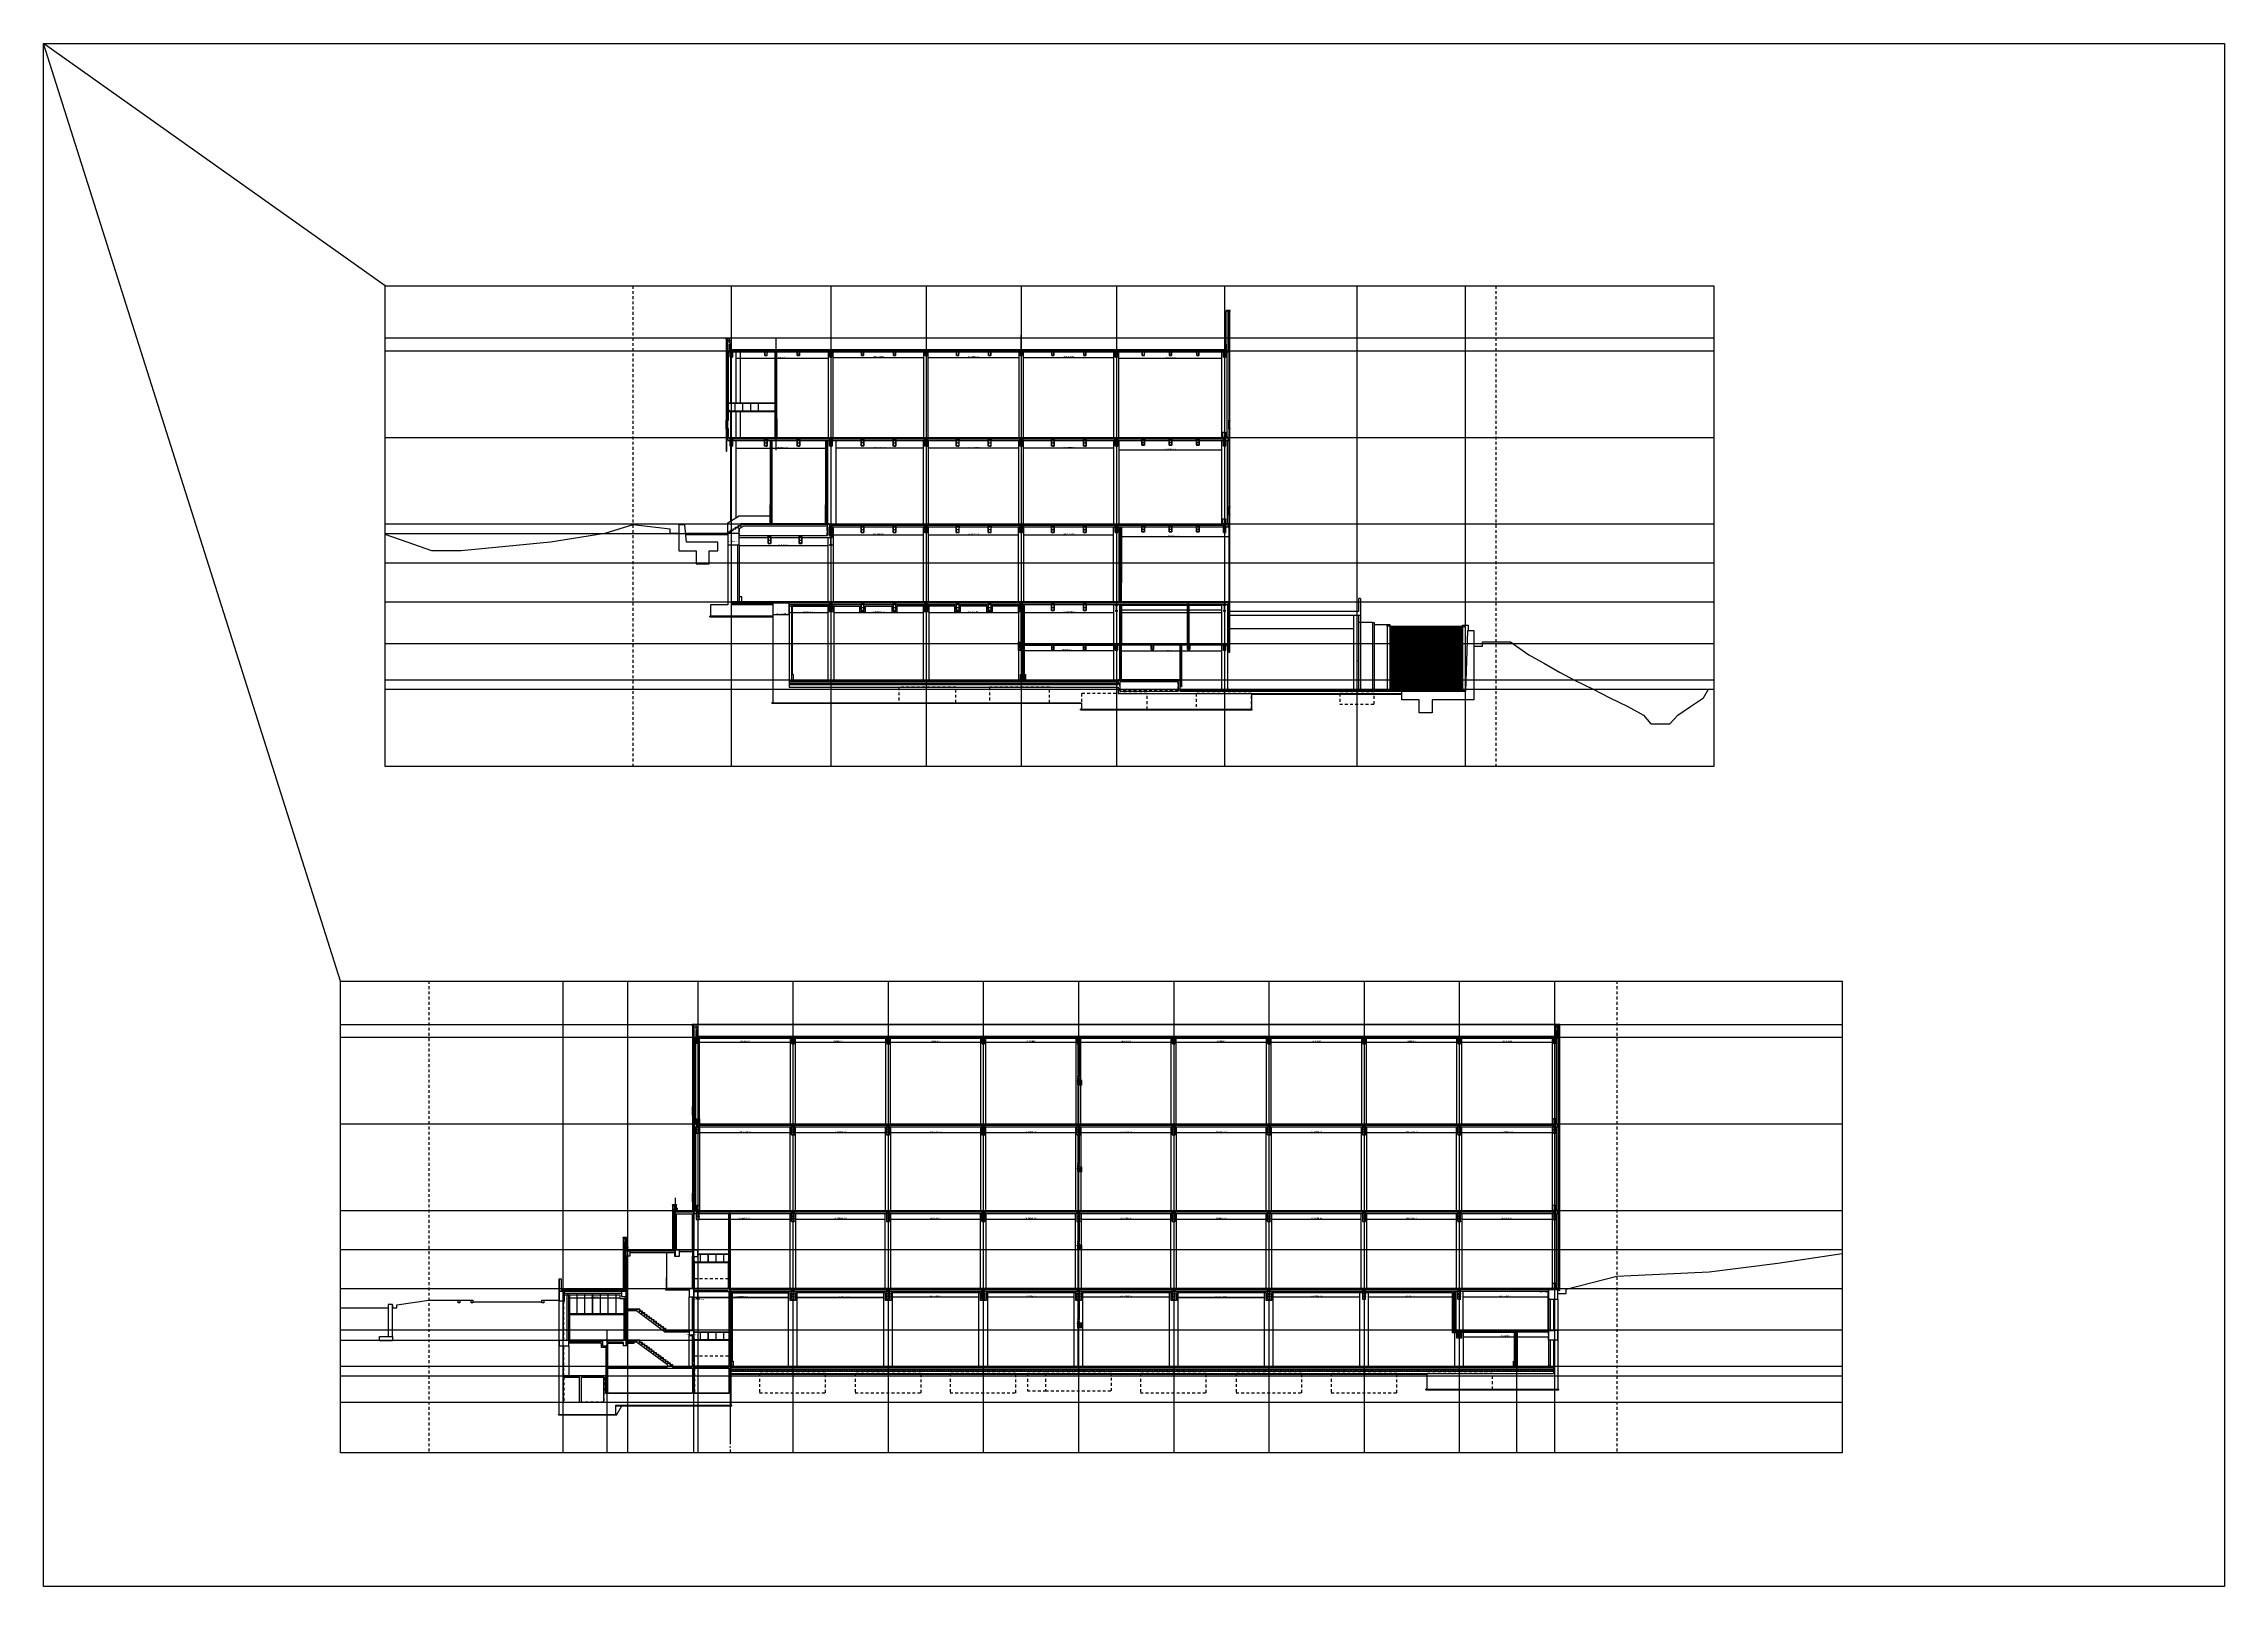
# Model space of a CAD drawing. Header units: millimetres. Extents: x -39468 to 212532, y -94717 to 83483.
import ezdxf
from ezdxf.enums import TextEntityAlignment as Align

# ---------------------------------------------------------------- set-up
doc = ezdxf.new("R2010")
doc.units = ezdxf.units.MM
doc.header["$LTSCALE"] = 300
doc.header["$MEASUREMENT"] = 0
for name, pattern in [('CEN', [62, 60, -1, 0, -1]), ('HID', [2, 1.1, -0.9]), ('HIDDEN', [0.375, 0.25, -0.125]), ('STD_CENTER', [66, 60, -2, 2, -2]), ('XR-단면도$0$HID', [2, 1.1, -0.9]), ('XR-평면도$0$HID', [2, 1.1, -0.9]), ('주단면도-1$0$HID', [2, 1.1, -0.9]), ('주단면도-1$0$STD_CENTER', [66, 60, -2, 2, -2])]:
    doc.linetypes.add(name, pattern=pattern)
doc.layers.get('0').update_dxf_attribs({"linetype": 'CONTINUOUS'})
doc.layers.get('Defpoints').update_dxf_attribs({"color": 153, "linetype": 'CONTINUOUS'})
for name, color, linetype in [('##좌굴방지', 6, 'CONTINUOUS'), ('0OPEN', 1, 'XR-평면도$0$HID'), ('6', 6, 'CONTINUOUS'), ('7FIN', 5, 'CONTINUOUS'), ('A-CEN', 1, 'CEN'), ('A-CONC-LIN1', 2, 'CONTINUOUS'), ('A-CONC-SOLD', 252, 'CEN'), ('A-DOOR-HEAD', 5, 'CONTINUOUS'), ('A-DOOR-JAMB', 4, 'CONTINUOUS'), ('A-DOOR-SILL', 8, 'CONTINUOUS'), ('A-ELE4', 8, 'CONTINUOUS'), ('A-ELE6', 6, 'CONTINUOUS'), ('A-FIN-TYP1', 6, 'CONTINUOUS'), ('A-FIN-TYP2', 4, 'CONTINUOUS'), ('A-FLOR-GW', 6, 'CONTINUOUS'), ('A-FLOR-INSL', 8, 'CONTINUOUS'), ('A-OUT-FIN-TYP2', 4, 'CONTINUOUS'), ('A-SECT-ELEV', 8, 'CONTINUOUS'), ('A-SECT-LOUVER', 4, 'CONTINUOUS'), ('A-SECT-MATR2', 6, 'CONTINUOUS'), ('A-ST-AXIS-CEN', 252, 'STD_CENTER'), ('A-ST-CONC', 2, 'CONTINUOUS'), ('A-WALL-DRY1', 7, 'CONTINUOUS'), ('A-WALL-MASN', 3, 'CONTINUOUS'), ('A-XXXX-SOLD', 252, 'CONTINUOUS'), ('AA-WALL-콘크리트', 2, 'CONTINUOUS'), ('AF_01_Xref_X열_SEC_REV_01$0$BIM', 2, 'CONTINUOUS'), ('BW', 3, 'CONTINUOUS'), ('C02-AA$0$A-FIN-TYP1', 6, 'CONTINUOUS'), ('C02-AA$0$A-SECT-CLNG', 6, 'CONTINUOUS'), ('C02-AA$0$A-SECT-MATR1', 4, 'CONTINUOUS'), ('COL', 2, 'CONTINUOUS'), ('CON', 2, 'CONTINUOUS'), ('ELC', 9, 'CONTINUOUS'), ('FIN', 5, 'CONTINUOUS'), ('HANDRAIL', 4, 'CONTINUOUS'), ('HAT', 8, 'CONTINUOUS'), ('HH', 9, 'CONTINUOUS'), ('HID', 7, 'HID'), ('out-fin', 6, 'CONTINUOUS'), ('S_CEN', 5, 'CEN'), ('SECT1', 2, 'CONTINUOUS'), ('SS2', 7, 'CONTINUOUS'), ('갈바륨 V-115', 141, 'CONTINUOUS'), ('저온단열', 160, 'CONTINUOUS'), ('주단면도-1$0$254', 254, 'CONTINUOUS'), ('주단면도-1$0$A-CONC-LIN1', 2, 'CONTINUOUS'), ('주단면도-1$0$A-ELEV-LIN3', 8, 'CONTINUOUS'), ('주단면도-1$0$A-FIN-TYP1', 6, 'CONTINUOUS'), ('주단면도-1$0$A-FLOR-FLIN-TYP2', 8, 'CONTINUOUS'), ('주단면도-1$0$A-FLOR-GW', 6, 'CONTINUOUS'), ('주단면도-1$0$A-FLOR-PFIX', 6, 'CONTINUOUS'), ('주단면도-1$0$A-SECT-ELEV', 8, 'CONTINUOUS'), ('주단면도-1$0$A-ST-AXIS-CEN', 252, '주단면도-1$0$STD_CENTER'), ('주단면도-1$0$A-ST-CONC', 2, 'CONTINUOUS'), ('주단면도-1$0$HID', 7, '주단면도-1$0$HID'), ('주단면도-1$0$저온단열', 160, 'CONTINUOUS'), ('철골', 2, 'CONTINUOUS'), ('충돌방지대 IN', 4, 'CONTINUOUS')]:
    doc.layers.add(name, color=color, linetype=linetype)
doc.layers.add('A-ANNO-NPLT', color=129, linetype='CONTINUOUS', plot=False)
doc.layers.add('Defpoint', color=161, linetype='CONTINUOUS', plot=False)
for name, color, linetype, lineweight in [('A-CONC-LIN2', 7, 'CONTINUOUS', 25), ('A-ELEV-LIN2', 7, 'CONTINUOUS', 25), ('A-SECT-LIN2', 6, 'CONTINUOUS', 20), ('A-WAXM-BLOC', 3, 'CONTINUOUS', 25), ('A-WAXM-PANL', 6, 'CONTINUOUS', 20), ('A-XXXX-COAT', 8, 'CONTINUOUS', 18), ('A-XXXX-FIN2', 6, 'CONTINUOUS', 20), ('A-XXXX-HATC', 8, 'CONTINUOUS', 18), ('A-XXXX-HID', 8, 'HIDDEN', 18), ('A-XXXX-INSL2', 8, 'CONTINUOUS', 18), ('A-XXXX-STL', 3, 'CONTINUOUS', 25), ('A-XXXX-WAT1', 9, 'HID', 20), ('XR-단면도$0$A-DWXK-OPEN', 1, 'XR-단면도$0$HID', 15), ('XR-단면도$0$A-SECT-LIN2', 6, 'CONTINUOUS', 20), ('XR-단면도$0$A-SECT-LIN3', 255, 'CONTINUOUS', 18)]:
    doc.layers.add(name, color=color, linetype=linetype, lineweight=lineweight)
doc.layers.add('A-XXXX-NPLT', color=144, linetype='CONTINUOUS', lineweight=15, plot=False)
doc.styles.add('AF_01_Xref_X열_SEC_REV_01$0$TEXT', font='NanumGothicBold_0.ttf')
doc.styles.add('SH_대대리576', font='NanumGothicBold.ttf')
doc.styles.get("Standard").update_dxf_attribs({"font": 'NanumGothicBold.ttf'})
pattern_1 = [(45, (-6816.6069, -6884.5902), (-0.25, 0.25), [])]
pattern_2 = [(45, (-6816.6069, -6684.5902), (-0.25, 0.25), [])]
pattern_3 = [(45, (-6816.6069, -6784.5902), (-0.25, 0.25), [])]
pattern_4 = [(45, (-26621.6069, -1604.5902), (-0.25, 0.25), [])]
pattern_5 = [(45, (-1421.6069, -6790.6264), (-0.25, 0.25), [])]
pattern_6 = [(45, (-1421.6069, -6740.6264), (-0.25, 0.25), [])]
pattern_7 = [(45, (-26656.6069, -1604.5902), (-0.25, 0.25), [])]
pattern_8 = [(45, (-1421.6069, -6790.6264), (-0.25, 0.25), [])]
pattern_9 = [(45, (-26656.6069, -1454.5902), (-0.25, 0.25), [])]
pattern_10 = [(45, (-1421.6069, -6890.6264), (-0.25, 0.25), [])]
pattern_11 = [(45, (-19426.6069, -1704.5902), (-0.25, 0.25), [])]
pattern_12 = [(45, (-39223.6069, -1801.5902), (-0.25, 0.25), [])]
pattern_13 = [(45, (-44581.6069, -4188.5902), (-0.25, 0.25), [])]
pattern_14 = [(45, (-44583.6069, -6781.5902), (-0.25, 0.25), [])]
pattern_15 = [(45, (-57183.6069, -1604.5902), (-0.25, 0.25), [])]
pattern_16 = [(45, (-39266.6069, -1604.5902), (-0.25, 0.25), [])]
pattern_17 = [(45, (-19426.6069, -1698.5902), (-0.25, 0.25), [])]

# ---------------------------------------------------------------- blocks, each defined once
blk = doc.blocks.new('A$C1BF15DB8')
at = {"layer": 'A-ANNO-NPLT'}
for p, q in [((-21, 14, 0), (-21, -10, 0)), ((0, 0, 0), (-31, 0, 0))]:
    blk.add_line(p, q, dxfattribs=at)
at = {"layer": 'C02-AA$0$A-FIN-TYP1'}
blk.add_line((0, 24), (0, 0), dxfattribs=at)
at = {"layer": 'C02-AA$0$A-SECT-CLNG', "color": 8}
blk.add_line((4, 44), (4, 82), dxfattribs=at)
at = {"layer": 'C02-AA$0$A-SECT-MATR1'}
blk.add_lwpolyline([(-21, 14), (-6, 14), (-6, -1), (9, -1), (9, 0), (-5, 0), (-5, 15), (-20, 15), (-20, 29), (-21, 29)], close=True, dxfattribs=at)
blk = doc.blocks.new('A$C1A1450A5')
at = {"layer": 'C02-AA$0$A-SECT-CLNG', "color": 8}
for p, q in [((-7, 0), (-7, -3)), ((7, 0), (-7, 0)), ((7, 0), (7, -3)), ((10, -3), (-10, -3)), ((-10, -3), (-10, -83)), ((10, -6), (-10, -6)), ((10, -37), (-10, -37)), ((10, -83), (-10, -83)), ((-7, -9), (-7, -6)), ((7, -9), (-7, -9)), ((-4, -14), (-4, -9)), ((4, -14), (-4, -14)), ((4, -14), (4, -9)), ((7, -9), (7, -6)), ((10, -3), (10, -83))]:
    blk.add_line(p, q, dxfattribs=at)
blk = doc.blocks.new('*U2104')
at = {"layer": 'A-ANNO-NPLT'}
for p, q in [((-214, 0), (-245, 0)), ((-235, 14), (-235, -10)), ((6006, 0, 0), (6037, 0, 0)), ((6027, 14, 0), (6027, -10, 0))]:
    blk.add_line(p, q, dxfattribs=at)
at = {"layer": 'C02-AA$0$A-FIN-TYP1'}
for p, q in [((-214, 24), (6006, 24)), ((-214, 12), (6006, 12)), ((-214, 0), (6006, 0))]:
    blk.add_line(p, q, dxfattribs=at)
at = {"layer": 'C02-AA$0$A-SECT-CLNG', "color": 8}
for p, q in [((-210, 82), (6001, 82)), ((-210, 44), (6001, 44)), ((565, 2450), (565, 125)), ((572, 2450), (572, 125)), ((1465, 2450), (1465, 125)), ((1472, 2450), (1472, 125)), ((2365, 2450), (2365, 125)), ((2372, 2450), (2372, 125)), ((3265, 2450), (3265, 125)), ((3272, 2450), (3272, 125)), ((4165, 2450), (4165, 125)), ((4172, 2450), (4172, 125)), ((5065, 2450), (5065, 125)), ((5072, 2450), (5072, 125))]:
    blk.add_line(p, q, dxfattribs=at)
for p in [(569, 125), (1469, 125), (2369, 125), (3269, 125), (4169, 125), (5069, 125)]:
    blk.add_blockref('A$C1A1450A5', p, dxfattribs=at)
at = {"layer": 'C02-AA$0$A-SECT-MATR1'}
blk.add_blockref('A$C1BF15DB8', (-214, 0), dxfattribs=at)
at = {"layer": 'C02-AA$0$A-SECT-MATR1', "xscale": -1}
blk.add_blockref('A$C1BF15DB8', (6006, 0), dxfattribs=at)
blk = doc.blocks.new('A$C1e6bed7d')
at = {"layer": 'A-SECT-LOUVER'}
for p, q in [((-18, -1380), (-18, -487)), ((89, -1380), (89, -487))]:
    blk.add_line(p, q, dxfattribs=at)
for points in [[(0, -468, 0.4142136), (1, -467, 0.4142136), (0, -467), (-15, -467), (-15, -435, 2.2529338), (-17, -436), (-17, -467), (-18, -467), (-18, -487), (-5, -487), (-5, -486), (-4, -487), (8, -487), (9, -486), (9, -487), (35, -487), (62, -487), (62, -486), (62, -487), (75, -487), (75, -486), (76, -487), (89, -487), (89, -468), (94, -468), (94, -434, 0.4142136), (94, -433), (90, -433, 0.290922), (90, -434), (87, -439, 1), (89, -440), (91, -435, -0.290922), (91, -435), (92, -435, -0.4142136), (93, -435), (93, -467), (71, -467, 0.4142136), (70, -467, 0.4142136), (71, -468), (87, -468), (87, -478), (75, -478, 0.4142136), (74, -479, 0.4142136), (75, -480), (87, -480), (87, -485), (35, -485), (-16, -485), (-16, -480), (-4, -480, 0.4142136), (-3, -479), (-3, -479), (-3, -479, 0.4142136), (-4, -478), (-16, -478), (-16, -468)], [(0, -1399, -0.4142136), (1, -1399, -0.4142136), (0, -1400), (-15, -1400), (-15, -1432, -2.2529338), (-17, -1431), (-17, -1400), (-18, -1400), (-18, -1380), (-5, -1380), (-5, -1381), (-4, -1380), (8, -1380), (9, -1381), (9, -1380), (35, -1380), (62, -1380), (62, -1381), (62, -1380), (75, -1380), (75, -1381), (76, -1380), (89, -1380), (89, -1399), (94, -1399), (94, -1433, -0.4142136), (94, -1433), (90, -1433, -0.290922), (90, -1433), (87, -1428, -1), (89, -1427), (91, -1432, 0.290922), (91, -1432), (92, -1432, 0.4142136), (93, -1431), (93, -1400), (71, -1400, -0.4142136), (70, -1399, -0.4142136), (71, -1399), (87, -1399), (87, -1388), (75, -1388, -0.4142136), (74, -1388, -0.4142136), (75, -1387), (87, -1387), (87, -1382), (35, -1382), (-16, -1382), (-16, -1387), (-4, -1387, -0.4142136), (-3, -1388), (-3, -1388), (-3, -1388, -0.4142136), (-4, -1388), (-16, -1388), (-16, -1399)]]:
    blk.add_lwpolyline(points, format="xyb", close=True, dxfattribs=at)
at = {"layer": 'A-SECT-MATR2'}
for p, q in [((86, -467), (-14, -467)), ((-14, -1400), (86, -1400))]:
    blk.add_line(p, q, dxfattribs=at)
blk = doc.blocks.new('G$CB2CEE8CA')
at = {"layer": '0OPEN', "color": 8, "ltscale": 50}
for p, q in [((62, 0), (62, 4500)), ((137, 0), (137, 4500))]:
    blk.add_line(p, q, dxfattribs=at)
at = {"layer": 'A-ELE4', "ltscale": 0.5}
for p, q in [((339, 4741), (93, 4741)), ((216, 4864), (216, 4618)), ((395, 4625), (216, 4625)), ((419, 4682), (298, 4823))]:
    blk.add_line(p, q, dxfattribs=at)
at = {"layer": 'A-ELE4', "linetype": 'HIDDEN', "ltscale": 0.5, "const_width": 10}
blk.add_lwpolyline([(100, 4741), (100, 0)], dxfattribs=at)
at = {"layer": 'A-ELE4', "ltscale": 0.5, "extrusion": (0, 0, -1)}
for centre, major_axis, start_param, end_param in [((216, 4741), (116, 0), 1.5704264, 7.8536117), ((395, 4658), (0.1, 33.1), 0.0001623, 6.2833476)]:
    blk.add_ellipse(centre, major_axis=major_axis, ratio=1, start_param=start_param, end_param=end_param, dxfattribs=at)
at = {"layer": 'A-ELE4', "ltscale": 0.5}
blk.add_open_spline([(216, 4650), (212, 4650), (209, 4650), (200, 4651), (194, 4652), (183, 4656), (178, 4658), (168, 4663), (163, 4667), (154, 4674), (150, 4678), (142, 4687), (139, 4692), (133, 4702), (131, 4707), (127, 4718), (126, 4724), (125, 4735), (124, 4741), (125, 4752), (126, 4758), (129, 4769), (131, 4775), (136, 4785), (139, 4790), (145, 4799), (149, 4804), (158, 4812), (162, 4815), (172, 4821), (177, 4824), (188, 4828), (194, 4830), (205, 4832), (211, 4832), (222, 4832), (228, 4832), (239, 4829), (245, 4828), (256, 4823), (261, 4821), (270, 4814), (275, 4811), (283, 4803), (287, 4798), (294, 4789), (296, 4784), (301, 4773), (303, 4768), (306, 4757), (307, 4751), (307, 4739), (307, 4734), (305, 4722), (304, 4717), (300, 4706), (298, 4700), (292, 4690), (289, 4686), (281, 4677), (277, 4673), (268, 4666), (263, 4663), (253, 4657), (247, 4655), (236, 4652), (230, 4651), (222, 4650), (219, 4650), (216, 4650)], degree=3, knots=[1.5707478, 1.5707478, 1.5707478, 1.5707478, 1.6835738, 1.6835738, 1.8733652, 1.8733652, 2.0631565, 2.0631565, 2.2529479, 2.2529479, 2.4427392, 2.4427392, 2.6325305, 2.6325305, 2.8223219, 2.8223219, 3.0121132, 3.0121132, 3.2019046, 3.2019046, 3.3916959, 3.3916959, 3.5814873, 3.5814873, 3.7712786, 3.7712786, 3.96107, 3.96107, 4.1508613, 4.1508613, 4.3406527, 4.3406527, 4.530444, 4.530444, 4.7202353, 4.7202353, 4.9100267, 4.9100267, 5.099818, 5.099818, 5.2896094, 5.2896094, 5.4794007, 5.4794007, 5.6691921, 5.6691921, 5.8589834, 5.8589834, 6.0487748, 6.0487748, 6.2385661, 6.2385661, 6.4283574, 6.4283574, 6.6181488, 6.6181488, 6.8079401, 6.8079401, 6.9977315, 6.9977315, 7.1875228, 7.1875228, 7.3773142, 7.3773142, 7.5671055, 7.5671055, 7.7568969, 7.7568969, 7.8539331, 7.8539331, 7.8539331, 7.8539331], dxfattribs=at)
at = {"layer": 'A-ELE6', "ltscale": 0.5}
blk.add_lwpolyline([(500, 5000), (0, 5000), (0, 4500), (500, 4500)], close=True, dxfattribs=at)
for points in [[(132, 4508), (492, 4508), (492, 4992), (8, 4992), (8, 4508), (67, 4508)], [(67, 4508), (67, 4500)], [(132, 4508), (132, 4500)]]:
    blk.add_lwpolyline(points, dxfattribs=at)
blk = doc.blocks.new('G$C697D4F21')
h = blk.add_hatch()
h.set_pattern_fill('ANSI31', color=252, scale=0.1, angle=45, style=0)
h.set_pattern_definition(pattern_1)
h.paths.add_polyline_path([(84, 394), (84, 429), (90, 429), (90, 394)])
h = blk.add_hatch()
h.set_pattern_fill('ANSI31', color=252, scale=0.1, angle=45, style=0)
h.set_pattern_definition(pattern_1)
h.paths.add_polyline_path([(184, 475), (234, 475), (234, 469), (184, 469)])
h = blk.add_hatch()
h.set_pattern_fill('ANSI31', color=252, scale=0.1, angle=45, style=0)
h.set_pattern_definition(pattern_1)
h.paths.add_polyline_path([(334, 394), (334, 429), (328, 429), (328, 394)])
at = {"color": 2, "linetype": 'Continuous'}
for p, q in [((84, 394), (84, 454)), ((84, 394), (90, 394)), ((90, 394), (90, 454)), ((105, 475), (313, 475)), ((105, 469), (313, 469)), ((328, 394), (328, 454)), ((334, 394), (328, 394)), ((334, 394), (334, 454))]:
    blk.add_line(p, q, dxfattribs=at)
at = {"color": 7, "linetype": 'Continuous'}
for p, q in [((84, 375), (84, 265)), ((334, 375), (334, 265))]:
    blk.add_line(p, q, dxfattribs=at)
at = {"color": 3, "linetype": 'Continuous'}
for p, q in [((109, 475), (109, 481)), ((109, 481), (309, 481)), ((109, 475), (309, 475)), ((309, 475), (309, 481))]:
    blk.add_line(p, q, dxfattribs=at)
at = {"color": 2, "linetype": 'Continuous'}
for points in [[(191, 54), (196, 56), (208, 24, -0.5205671), (191, 0), (102, 0, -0.4142136), (84, 18), (84, 380, 0.4133731), (70, 394), (0, 394), (0, 400), (70, 400, -0.4139382), (90, 380), (90, 18, 0.4142136), (102, 6), (191, 6, 0.5205671), (202, 22)], [(227, 54), (222, 56), (210, 24, 0.5205671), (227, 0), (316, 0, 0.4142136), (334, 18), (334, 380, -0.4133731), (348, 394), (418, 394), (418, 400), (348, 400, 0.4139382), (328, 380), (328, 18, -0.4142136), (316, 6), (227, 6, -0.5205671), (216, 22)]]:
    blk.add_lwpolyline(points, format="xyb", close=True, dxfattribs=at)
for centre, radius, start, end in [((105, 454), 21, 90, 180), ((105, 454), 15, 90, 180), ((313, 454), 21, 0, 90), ((313, 454), 15, 0, 90)]:
    blk.add_arc(centre, radius, start, end, dxfattribs=at)
at = {"layer": 'Defpoint', "linetype": 'Continuous'}
for s, p in [('AG9 (-1)', (102, 73)), ('250 X 550', (102, 33))]:
    blk.add_text(s, height=30, dxfattribs=at).set_placement(p, align=Align.MIDDLE_LEFT)
blk = doc.blocks.new('G$CAF2E10B9')
h = blk.add_hatch()
h.set_pattern_fill('ANSI31', color=252, scale=0.1, angle=45, style=0)
h.set_pattern_definition(pattern_2)
h.paths.add_polyline_path([(84, 594), (84, 629), (90, 629), (90, 594)])
h = blk.add_hatch()
h.set_pattern_fill('ANSI31', color=252, scale=0.1, angle=45, style=0)
h.set_pattern_definition(pattern_2)
h.paths.add_polyline_path([(184, 675), (234, 675), (234, 669), (184, 669)])
h = blk.add_hatch()
h.set_pattern_fill('ANSI31', color=252, scale=0.1, angle=45, style=0)
h.set_pattern_definition(pattern_2)
h.paths.add_polyline_path([(334, 594), (334, 629), (328, 629), (328, 594)])
at = {"layer": '##좌굴방지'}
for points in [[(328, 302), (90, 302), (90, 296), (150, 296), (150, 302)], [(98, 302), (98, 342), (320, 342), (320, 302)], [(328, 302), (328, 296), (268, 296), (268, 302)]]:
    blk.add_lwpolyline(points, dxfattribs=at)
at = {"color": 2, "linetype": 'Continuous'}
for p, q in [((84, 594), (84, 654)), ((84, 594), (90, 594)), ((90, 594), (90, 654)), ((105, 675), (313, 675)), ((105, 669), (313, 669)), ((328, 594), (328, 654)), ((334, 594), (328, 594)), ((334, 594), (334, 654))]:
    blk.add_line(p, q, dxfattribs=at)
at = {"color": 7, "linetype": 'Continuous'}
for p, q in [((84, 575), (84, 465)), ((334, 575), (334, 465))]:
    blk.add_line(p, q, dxfattribs=at)
at = {"color": 3, "linetype": 'Continuous'}
for p, q in [((109, 675), (109, 684)), ((109, 684), (309, 684)), ((109, 675), (309, 675)), ((309, 675), (309, 684))]:
    blk.add_line(p, q, dxfattribs=at)
at = {"color": 2, "linetype": 'Continuous'}
for points in [[(191, 54), (196, 56), (208, 24, -0.5205671), (191, 0), (102, 0, -0.4142136), (84, 18), (84, 580, 0.4133731), (70, 594), (0, 594), (0, 600), (70, 600, -0.4139382), (90, 580), (90, 18, 0.4142136), (102, 6), (191, 6, 0.5205671), (202, 22)], [(227, 54), (222, 56), (210, 24, 0.5205671), (227, 0), (316, 0, 0.4142136), (334, 18), (334, 580, -0.4133731), (348, 594), (418, 594), (418, 600), (348, 600, 0.4139382), (328, 580), (328, 18, -0.4142136), (316, 6), (227, 6, -0.5205671), (216, 22)]]:
    blk.add_lwpolyline(points, format="xyb", close=True, dxfattribs=at)
for centre, radius, start, end in [((105, 654), 21, 90, 180), ((105, 654), 15, 90, 180), ((313, 654), 21, 0, 90), ((313, 654), 15, 0, 90)]:
    blk.add_arc(centre, radius, start, end, dxfattribs=at)
at = {"layer": 'Defpoint', "linetype": 'Continuous'}
for s, p in [('AG8B (-1)', (102, 73)), ('250 X 750', (102, 33))]:
    blk.add_text(s, height=30, dxfattribs=at).set_placement(p, align=Align.MIDDLE_LEFT)
blk = doc.blocks.new('G$C91852B22')
h = blk.add_hatch()
h.set_pattern_fill('ANSI31', color=252, scale=0.1, angle=45, style=0)
h.set_pattern_definition(pattern_2)
h.paths.add_polyline_path([(84, 594), (84, 629), (90, 629), (90, 594)])
h = blk.add_hatch()
h.set_pattern_fill('ANSI31', color=252, scale=0.1, angle=45, style=0)
h.set_pattern_definition(pattern_2)
h.paths.add_polyline_path([(184, 675), (234, 675), (234, 669), (184, 669)])
h = blk.add_hatch()
h.set_pattern_fill('ANSI31', color=252, scale=0.1, angle=45, style=0)
h.set_pattern_definition(pattern_2)
h.paths.add_polyline_path([(334, 594), (334, 629), (328, 629), (328, 594)])
at = {"layer": '##좌굴방지'}
for points in [[(328, 302), (90, 302), (90, 296), (150, 296), (150, 302)], [(98, 302), (98, 342), (320, 342), (320, 302)], [(328, 302), (328, 296), (268, 296), (268, 302)]]:
    blk.add_lwpolyline(points, dxfattribs=at)
at = {"color": 2, "linetype": 'Continuous'}
for p, q in [((84, 594), (84, 654)), ((84, 594), (90, 594)), ((90, 594), (90, 654)), ((105, 675), (313, 675)), ((105, 669), (313, 669)), ((328, 594), (328, 654)), ((334, 594), (328, 594)), ((334, 594), (334, 654))]:
    blk.add_line(p, q, dxfattribs=at)
at = {"color": 7, "linetype": 'Continuous'}
for p, q in [((84, 575), (84, 465)), ((334, 575), (334, 465))]:
    blk.add_line(p, q, dxfattribs=at)
at = {"color": 3, "linetype": 'Continuous'}
for p, q in [((109, 675), (109, 681)), ((109, 681), (309, 681)), ((109, 675), (309, 675)), ((309, 675), (309, 681))]:
    blk.add_line(p, q, dxfattribs=at)
at = {"color": 2, "linetype": 'Continuous'}
for points in [[(191, 54), (196, 56), (208, 24, -0.5205671), (191, 0), (102, 0, -0.4142136), (84, 18), (84, 580, 0.4133731), (70, 594), (0, 594), (0, 600), (70, 600, -0.4139382), (90, 580), (90, 18, 0.4142136), (102, 6), (191, 6, 0.5205671), (202, 22)], [(227, 54), (222, 56), (210, 24, 0.5205671), (227, 0), (316, 0, 0.4142136), (334, 18), (334, 580, -0.4133731), (348, 594), (418, 594), (418, 600), (348, 600, 0.4139382), (328, 580), (328, 18, -0.4142136), (316, 6), (227, 6, -0.5205671), (216, 22)]]:
    blk.add_lwpolyline(points, format="xyb", close=True, dxfattribs=at)
for centre, radius, start, end in [((105, 654), 21, 90, 180), ((105, 654), 15, 90, 180), ((313, 654), 21, 0, 90), ((313, 654), 15, 0, 90)]:
    blk.add_arc(centre, radius, start, end, dxfattribs=at)
at = {"layer": 'Defpoint', "linetype": 'Continuous'}
for s, p in [('AG8A (-1)', (102, 73)), ('250 X 750', (102, 33))]:
    blk.add_text(s, height=30, dxfattribs=at).set_placement(p, align=Align.MIDDLE_LEFT)
blk = doc.blocks.new('G$C517825CC')
h = blk.add_hatch()
h.set_pattern_fill('ANSI31', color=252, scale=0.1, angle=45, style=0)
h.set_pattern_definition(pattern_2)
h.paths.add_polyline_path([(84, 594), (84, 629), (90, 629), (90, 594)])
h = blk.add_hatch()
h.set_pattern_fill('ANSI31', color=252, scale=0.1, angle=45, style=0)
h.set_pattern_definition(pattern_2)
h.paths.add_polyline_path([(184, 675), (234, 675), (234, 669), (184, 669)])
h = blk.add_hatch()
h.set_pattern_fill('ANSI31', color=252, scale=0.1, angle=45, style=0)
h.set_pattern_definition(pattern_2)
h.paths.add_polyline_path([(334, 594), (334, 629), (328, 629), (328, 594)])
at = {"layer": '##좌굴방지'}
for points in [[(328, 302), (90, 302), (90, 296), (150, 296), (150, 302)], [(98, 302), (98, 342), (320, 342), (320, 302)], [(328, 302), (328, 296), (268, 296), (268, 302)]]:
    blk.add_lwpolyline(points, dxfattribs=at)
at = {"color": 2, "linetype": 'Continuous'}
for p, q in [((84, 594), (84, 654)), ((84, 594), (90, 594)), ((90, 594), (90, 654)), ((105, 675), (313, 675)), ((105, 669), (313, 669)), ((328, 594), (328, 654)), ((334, 594), (328, 594)), ((334, 594), (334, 654))]:
    blk.add_line(p, q, dxfattribs=at)
at = {"color": 7, "linetype": 'Continuous'}
for p, q in [((84, 575), (84, 465)), ((334, 575), (334, 465))]:
    blk.add_line(p, q, dxfattribs=at)
at = {"color": 2, "linetype": 'Continuous'}
for points in [[(191, 54), (196, 56), (208, 24, -0.5205671), (191, 0), (102, 0, -0.4142136), (84, 18), (84, 580, 0.4133731), (70, 594), (0, 594), (0, 600), (70, 600, -0.4139382), (90, 580), (90, 18, 0.4142136), (102, 6), (191, 6, 0.5205671), (202, 22)], [(227, 54), (222, 56), (210, 24, 0.5205671), (227, 0), (316, 0, 0.4142136), (334, 18), (334, 580, -0.4133731), (348, 594), (418, 594), (418, 600), (348, 600, 0.4139382), (328, 580), (328, 18, -0.4142136), (316, 6), (227, 6, -0.5205671), (216, 22)]]:
    blk.add_lwpolyline(points, format="xyb", close=True, dxfattribs=at)
for centre, radius, start, end in [((105, 654), 21, 90, 180), ((105, 654), 15, 90, 180), ((313, 654), 21, 0, 90), ((313, 654), 15, 0, 90)]:
    blk.add_arc(centre, radius, start, end, dxfattribs=at)
at = {"layer": 'Defpoint', "linetype": 'Continuous'}
for s, p in [('AB9 (-1)', (102, 73)), ('250 X 750', (102, 33))]:
    blk.add_text(s, height=30, dxfattribs=at).set_placement(p, align=Align.MIDDLE_LEFT)
blk = doc.blocks.new('G$CC917DED3')
h = blk.add_hatch()
h.set_pattern_fill('ANSI31', color=252, scale=0.1, angle=45, style=0)
h.set_pattern_definition(pattern_3)
h.paths.add_polyline_path([(84, 494), (84, 529), (90, 529), (90, 494)])
h = blk.add_hatch()
h.set_pattern_fill('ANSI31', color=252, scale=0.1, angle=45, style=0)
h.set_pattern_definition(pattern_3)
h.paths.add_polyline_path([(184, 575), (234, 575), (234, 569), (184, 569)])
h = blk.add_hatch()
h.set_pattern_fill('ANSI31', color=252, scale=0.1, angle=45, style=0)
h.set_pattern_definition(pattern_3)
h.paths.add_polyline_path([(334, 494), (334, 529), (328, 529), (328, 494)])
at = {"layer": '##좌굴방지'}
for points in [[(328, 252), (90, 252), (90, 246), (150, 246), (150, 252)], [(98, 252), (98, 292), (320, 292), (320, 252)], [(328, 252), (328, 246), (268, 246), (268, 252)]]:
    blk.add_lwpolyline(points, dxfattribs=at)
at = {"color": 2, "linetype": 'Continuous'}
for p, q in [((84, 494), (84, 554)), ((84, 494), (90, 494)), ((90, 494), (90, 554)), ((105, 575), (313, 575)), ((105, 569), (313, 569)), ((328, 494), (328, 554)), ((334, 494), (328, 494)), ((334, 494), (334, 554))]:
    blk.add_line(p, q, dxfattribs=at)
at = {"color": 7, "linetype": 'Continuous'}
for p, q in [((84, 475), (84, 365)), ((334, 475), (334, 365))]:
    blk.add_line(p, q, dxfattribs=at)
at = {"color": 3, "linetype": 'Continuous'}
for p, q in [((109, 575), (109, 581)), ((109, 581), (309, 581)), ((109, 575), (309, 575)), ((309, 575), (309, 581))]:
    blk.add_line(p, q, dxfattribs=at)
at = {"color": 2, "linetype": 'Continuous'}
for points in [[(191, 54), (196, 56), (208, 24, -0.5205671), (191, 0), (102, 0, -0.4142136), (84, 18), (84, 480, 0.4133731), (70, 494), (0, 494), (0, 500), (70, 500, -0.4139382), (90, 480), (90, 18, 0.4142136), (102, 6), (191, 6, 0.5205671), (202, 22)], [(227, 54), (222, 56), (210, 24, 0.5205671), (227, 0), (316, 0, 0.4142136), (334, 18), (334, 480, -0.4133731), (348, 494), (418, 494), (418, 500), (348, 500, 0.4139382), (328, 480), (328, 18, -0.4142136), (316, 6), (227, 6, -0.5205671), (216, 22)]]:
    blk.add_lwpolyline(points, format="xyb", close=True, dxfattribs=at)
for centre, radius, start, end in [((105, 554), 21, 90, 180), ((105, 554), 15, 90, 180), ((313, 554), 21, 0, 90), ((313, 554), 15, 0, 90)]:
    blk.add_arc(centre, radius, start, end, dxfattribs=at)
at = {"layer": 'Defpoint', "linetype": 'Continuous'}
for s, p in [('AB8C (-1)', (102, 73)), ('250 X 650', (102, 33))]:
    blk.add_text(s, height=30, dxfattribs=at).set_placement(p, align=Align.MIDDLE_LEFT)
blk = doc.blocks.new('G$C33E19E6D')
h = blk.add_hatch()
h.set_pattern_fill('ANSI31', color=252, scale=0.1, angle=45, style=0)
h.set_pattern_definition(pattern_4)
h.paths.add_polyline_path([(84, 645), (84, 695), (90, 695), (90, 645)])
h = blk.add_hatch()
h.set_pattern_fill('ANSI31', color=252, scale=0.1, angle=45, style=0)
h.set_pattern_definition(pattern_4)
h.paths.add_polyline_path([(219, 760), (269, 760), (269, 754), (219, 754)])
h = blk.add_hatch()
h.set_pattern_fill('ANSI31', color=252, scale=0.1, angle=45, style=0)
h.set_pattern_definition(pattern_4)
h.paths.add_polyline_path([(404, 645), (404, 695), (398, 695), (398, 645)])
at = {"layer": '##좌굴방지'}
for points in [[(398, 322), (90, 322), (90, 316), (150, 316), (150, 322)], [(98, 322), (98, 362), (390, 362), (390, 322)], [(398, 322), (398, 316), (338, 316), (338, 322)]]:
    blk.add_lwpolyline(points, dxfattribs=at)
at = {"color": 2, "linetype": 'Continuous'}
for p, q in [((84, 645), (84, 739)), ((84, 645), (90, 645)), ((90, 645), (90, 739)), ((105, 760), (383, 760)), ((105, 754), (383, 754)), ((398, 645), (398, 739)), ((404, 645), (398, 645)), ((404, 645), (404, 739))]:
    blk.add_line(p, q, dxfattribs=at)
at = {"color": 7, "linetype": 'Continuous'}
for p, q in [((84, 625), (84, 515)), ((404, 625), (404, 515))]:
    blk.add_line(p, q, dxfattribs=at)
at = {"color": 3, "linetype": 'Continuous'}
for p, q in [((109, 760), (109, 772)), ((109, 772), (379, 772)), ((109, 760), (379, 760)), ((379, 760), (379, 772))]:
    blk.add_line(p, q, dxfattribs=at)
at = {"color": 2, "linetype": 'Continuous'}
for points in [[(226, 54), (231, 56), (243, 24, -0.5205671), (226, 0), (102, 0, -0.4142136), (84, 18), (84, 630, 0.4133731), (70, 644), (0, 644), (0, 650), (70, 650, -0.4139382), (90, 630), (90, 18, 0.4142136), (102, 6), (226, 6, 0.5205671), (237, 22)], [(262, 54), (257, 56), (245, 24, 0.5205671), (262, 0), (386, 0, 0.4142136), (404, 18), (404, 630, -0.4133731), (418, 644), (488, 644), (488, 650), (418, 650, 0.4139382), (398, 630), (398, 18, -0.4142136), (386, 6), (262, 6, -0.5205671), (251, 22)]]:
    blk.add_lwpolyline(points, format="xyb", close=True, dxfattribs=at)
for centre, radius, start, end in [((105, 739), 21, 90, 180), ((105, 739), 15, 90, 180), ((383, 739), 21, 0, 90), ((383, 739), 15, 0, 90)]:
    blk.add_arc(centre, radius, start, end, dxfattribs=at)
at = {"layer": 'Defpoint', "linetype": 'Continuous'}
for s, p in [('AG1 (1,3,4)', (102, 73)), ('320 X 850', (102, 33))]:
    blk.add_text(s, height=30, dxfattribs=at).set_placement(p, align=Align.MIDDLE_LEFT)
blk = doc.blocks.new('G$C3A0E47F2')
h = blk.add_hatch()
h.set_pattern_fill('ANSI31', color=252, scale=0.1, angle=45, style=0)
h.set_pattern_definition(pattern_5)
h.paths.add_polyline_path([(84, 645), (84, 695), (90, 695), (90, 645)])
h = blk.add_hatch()
h.set_pattern_fill('ANSI31', color=252, scale=0.1, angle=45, style=0)
h.set_pattern_definition(pattern_5)
h.paths.add_polyline_path([(219, 760), (269, 760), (269, 754), (219, 754)])
h = blk.add_hatch()
h.set_pattern_fill('ANSI31', color=252, scale=0.1, angle=45, style=0)
h.set_pattern_definition(pattern_5)
h.paths.add_polyline_path([(404, 645), (404, 695), (398, 695), (398, 645)])
at = {"layer": '##좌굴방지'}
for points in [[(398, 327), (90, 327), (90, 321), (150, 321), (150, 327)], [(98, 327), (98, 367), (390, 367), (390, 327)], [(398, 327), (398, 321), (338, 321), (338, 327)]]:
    blk.add_lwpolyline(points, dxfattribs=at)
at = {"color": 2, "linetype": 'Continuous'}
for p, q in [((84, 645), (84, 739)), ((84, 645), (90, 645)), ((90, 645), (90, 739)), ((105, 760), (383, 760)), ((105, 754), (383, 754)), ((398, 645), (398, 739)), ((404, 645), (398, 645)), ((404, 645), (404, 739))]:
    blk.add_line(p, q, dxfattribs=at)
at = {"color": 7, "linetype": 'Continuous'}
blk.add_line((84, 625), (84, 515), dxfattribs=at)
at = {"color": 3, "linetype": 'Continuous'}
for p, q in [((109, 760), (109, 772)), ((109, 772), (379, 772)), ((109, 760), (379, 760)), ((379, 760), (379, 772))]:
    blk.add_line(p, q, dxfattribs=at)
at = {"color": 2, "linetype": 'Continuous'}
for points in [[(226, 54), (231, 56), (243, 24, -0.5205671), (226, 0), (102, 0, -0.4142136), (84, 18), (84, 630, 0.4133731), (70, 644), (0, 644), (0, 650), (70, 650, -0.4139382), (90, 630), (90, 18, 0.4142136), (102, 6), (226, 6, 0.5205671), (237, 22)], [(262, 54), (257, 56), (245, 24, 0.5205671), (262, 0), (386, 0, 0.4142136), (404, 18), (404, 630, -0.4133731), (418, 644), (488, 644), (488, 650), (418, 650, 0.4139382), (398, 630), (398, 18, -0.4142136), (386, 6), (262, 6, -0.5205671), (251, 22)]]:
    blk.add_lwpolyline(points, format="xyb", close=True, dxfattribs=at)
for centre, radius, start, end in [((105, 739), 21, 90, 180), ((105, 739), 15, 90, 180), ((383, 739), 21, 0, 90), ((383, 739), 15, 0, 90)]:
    blk.add_arc(centre, radius, start, end, dxfattribs=at)
at = {"layer": 'Defpoint', "linetype": 'Continuous'}
for s, p in [('AB1A (1,3,4)', (102, 73)), ('320 X 850', (102, 33))]:
    blk.add_text(s, height=30, dxfattribs=at).set_placement(p, align=Align.MIDDLE_LEFT)
blk = doc.blocks.new('G$CB494AA58')
h = blk.add_hatch()
h.set_pattern_fill('ANSI31', color=252, scale=0.1, angle=45, style=0)
h.set_pattern_definition(pattern_6)
h.paths.add_polyline_path([(84, 695), (84, 745), (90, 745), (90, 695)])
h = blk.add_hatch()
h.set_pattern_fill('ANSI31', color=252, scale=0.1, angle=45, style=0)
h.set_pattern_definition(pattern_6)
h.paths.add_polyline_path([(219, 810), (269, 810), (269, 804), (219, 804)])
h = blk.add_hatch()
h.set_pattern_fill('ANSI31', color=252, scale=0.1, angle=45, style=0)
h.set_pattern_definition(pattern_6)
h.paths.add_polyline_path([(404, 695), (404, 745), (398, 745), (398, 695)])
at = {"layer": '##좌굴방지'}
for points in [[(398, 352), (90, 352), (90, 346), (150, 346), (150, 352)], [(98, 352), (98, 392), (390, 392), (390, 352)], [(398, 352), (398, 346), (338, 346), (338, 352)]]:
    blk.add_lwpolyline(points, dxfattribs=at)
at = {"color": 2, "linetype": 'Continuous'}
for p, q in [((84, 695), (84, 789)), ((84, 695), (90, 695)), ((90, 695), (90, 789)), ((105, 810), (383, 810)), ((105, 804), (383, 804)), ((398, 695), (398, 789)), ((404, 695), (398, 695)), ((404, 695), (404, 789))]:
    blk.add_line(p, q, dxfattribs=at)
at = {"color": 7, "linetype": 'Continuous'}
blk.add_line((84, 675), (84, 565), dxfattribs=at)
at = {"color": 3, "linetype": 'Continuous'}
for p, q in [((109, 810), (109, 816)), ((109, 816), (379, 816)), ((109, 810), (379, 810)), ((379, 810), (379, 816))]:
    blk.add_line(p, q, dxfattribs=at)
at = {"color": 2, "linetype": 'Continuous'}
for points in [[(226, 54), (231, 56), (243, 24, -0.5205671), (226, 0), (102, 0, -0.4142136), (84, 18), (84, 680, 0.4133731), (70, 694), (0, 694), (0, 700), (70, 700, -0.4139382), (90, 680), (90, 18, 0.4142136), (102, 6), (226, 6, 0.5205671), (237, 22)], [(262, 54), (257, 56), (245, 24, 0.5205671), (262, 0), (386, 0, 0.4142136), (404, 18), (404, 680, -0.4133731), (418, 694), (488, 694), (488, 700), (418, 700, 0.4139382), (398, 680), (398, 18, -0.4142136), (386, 6), (262, 6, -0.5205671), (251, 22)]]:
    blk.add_lwpolyline(points, format="xyb", close=True, dxfattribs=at)
for centre, radius, start, end in [((105, 789), 21, 90, 180), ((105, 789), 15, 90, 180), ((383, 789), 21, 0, 90), ((383, 789), 15, 0, 90)]:
    blk.add_arc(centre, radius, start, end, dxfattribs=at)
at = {"layer": 'Defpoint', "linetype": 'Continuous'}
for s, p in [('AB21C (3)', (102, 73)), ('320 X 900', (102, 33))]:
    blk.add_text(s, height=30, dxfattribs=at).set_placement(p, align=Align.MIDDLE_LEFT)
blk = doc.blocks.new('G$C44E8BEC7')
h = blk.add_hatch()
h.set_pattern_fill('ANSI31', color=252, scale=0.1, angle=45, style=0)
h.set_pattern_definition(pattern_7)
h.paths.add_polyline_path([(84, 495), (84, 545), (90, 545), (90, 495)])
h = blk.add_hatch()
h.set_pattern_fill('ANSI31', color=252, scale=0.1, angle=45, style=0)
h.set_pattern_definition(pattern_7)
h.paths.add_polyline_path([(184, 610), (234, 610), (234, 604), (184, 604)])
h = blk.add_hatch()
h.set_pattern_fill('ANSI31', color=252, scale=0.1, angle=45, style=0)
h.set_pattern_definition(pattern_7)
h.paths.add_polyline_path([(334, 495), (334, 545), (328, 545), (328, 495)])
at = {"layer": '##좌굴방지'}
for points in [[(328, 253), (90, 253), (90, 247), (150, 247), (150, 253)], [(98, 253), (98, 293), (320, 293), (320, 253)], [(328, 253), (328, 247), (268, 247), (268, 253)]]:
    blk.add_lwpolyline(points, dxfattribs=at)
at = {"color": 2, "linetype": 'Continuous'}
for p, q in [((84, 495), (84, 589)), ((84, 495), (90, 495)), ((90, 495), (90, 589)), ((105, 610), (313, 610)), ((105, 604), (313, 604)), ((328, 495), (328, 589)), ((334, 495), (328, 495)), ((334, 495), (334, 589))]:
    blk.add_line(p, q, dxfattribs=at)
at = {"color": 7, "linetype": 'Continuous'}
blk.add_line((84, 475), (84, 365), dxfattribs=at)
at = {"color": 3, "linetype": 'Continuous'}
for p, q in [((109, 610), (109, 616)), ((109, 616), (309, 616)), ((109, 610), (309, 610)), ((309, 610), (309, 616))]:
    blk.add_line(p, q, dxfattribs=at)
at = {"color": 252, "linetype": 'Continuous'}
blk.add_line((346, 500), (334, 500), dxfattribs=at)
at = {"color": 2, "linetype": 'Continuous'}
for points in [[(191, 54), (196, 56), (208, 24, -0.5205671), (191, 0), (102, 0, -0.4142136), (84, 18), (84, 480, 0.4133731), (70, 494), (0, 494), (0, 500), (70, 500, -0.4139382), (90, 480), (90, 18, 0.4142136), (102, 6), (191, 6, 0.5205671), (202, 22)], [(227, 54), (222, 56), (210, 24, 0.5205671), (227, 0), (316, 0, 0.4142136), (334, 18), (334, 480, -0.4133731), (348, 494), (418, 494), (418, 500), (348, 500, 0.4139382), (328, 480), (328, 18, -0.4142136), (316, 6), (227, 6, -0.5205671), (216, 22)]]:
    blk.add_lwpolyline(points, format="xyb", close=True, dxfattribs=at)
for centre, radius, start, end in [((105, 589), 21, 90, 180), ((105, 589), 15, 90, 180), ((313, 589), 21, 0, 90), ((313, 589), 15, 0, 90)]:
    blk.add_arc(centre, radius, start, end, dxfattribs=at)
at = {"layer": 'Defpoint', "linetype": 'Continuous'}
for s, p in [('AG2 (3,4)', (102, 73)), ('250 X 700', (102, 33))]:
    blk.add_text(s, height=30, dxfattribs=at).set_placement(p, align=Align.MIDDLE_LEFT)
blk = doc.blocks.new('G$C5C5BDDE7')
h = blk.add_hatch()
h.set_pattern_fill('ANSI31', color=252, scale=0.1, angle=45, style=0)
h.set_pattern_definition(pattern_8)
h.paths.add_polyline_path([(84, 645), (84, 695), (90, 695), (90, 645)])
h = blk.add_hatch()
h.set_pattern_fill('ANSI31', color=252, scale=0.1, angle=45, style=0)
h.set_pattern_definition(pattern_8)
h.paths.add_polyline_path([(219, 760), (269, 760), (269, 754), (219, 754)])
h = blk.add_hatch()
h.set_pattern_fill('ANSI31', color=252, scale=0.1, angle=45, style=0)
h.set_pattern_definition(pattern_8)
h.paths.add_polyline_path([(404, 645), (404, 695), (398, 695), (398, 645)])
at = {"layer": '##좌굴방지'}
for points in [[(398, 327), (90, 327), (90, 321), (150, 321), (150, 327)], [(98, 327), (98, 367), (390, 367), (390, 327)], [(398, 327), (398, 321), (338, 321), (338, 327)]]:
    blk.add_lwpolyline(points, dxfattribs=at)
at = {"color": 2, "linetype": 'Continuous'}
for p, q in [((84, 645), (84, 739)), ((84, 645), (90, 645)), ((90, 645), (90, 739)), ((105, 760), (383, 760)), ((105, 754), (383, 754)), ((398, 645), (398, 739)), ((404, 645), (398, 645)), ((404, 645), (404, 739))]:
    blk.add_line(p, q, dxfattribs=at)
at = {"color": 7, "linetype": 'Continuous'}
blk.add_line((84, 625), (84, 515), dxfattribs=at)
at = {"color": 3, "linetype": 'Continuous'}
for p, q in [((109, 760), (109, 772)), ((109, 772), (379, 772)), ((109, 760), (379, 760)), ((379, 760), (379, 772))]:
    blk.add_line(p, q, dxfattribs=at)
at = {"color": 2, "linetype": 'Continuous'}
for points in [[(226, 54), (231, 56), (243, 24, -0.5205671), (226, 0), (102, 0, -0.4142136), (84, 18), (84, 630, 0.4133731), (70, 644), (0, 644), (0, 650), (70, 650, -0.4139382), (90, 630), (90, 18, 0.4142136), (102, 6), (226, 6, 0.5205671), (237, 22)], [(262, 54), (257, 56), (245, 24, 0.5205671), (262, 0), (386, 0, 0.4142136), (404, 18), (404, 630, -0.4133731), (418, 644), (488, 644), (488, 650), (418, 650, 0.4139382), (398, 630), (398, 18, -0.4142136), (386, 6), (262, 6, -0.5205671), (251, 22)]]:
    blk.add_lwpolyline(points, format="xyb", close=True, dxfattribs=at)
for centre, radius, start, end in [((105, 739), 21, 90, 180), ((105, 739), 15, 90, 180), ((383, 739), 21, 0, 90), ((383, 739), 15, 0, 90)]:
    blk.add_arc(centre, radius, start, end, dxfattribs=at)
at = {"layer": 'Defpoint', "linetype": 'Continuous'}
for s, p in [('AB1A (1,3,4)', (102, 73)), ('320 X 850', (102, 33))]:
    blk.add_text(s, height=30, dxfattribs=at).set_placement(p, align=Align.MIDDLE_LEFT)
blk = doc.blocks.new('G$C6C831DE5')
h = blk.add_hatch()
h.set_pattern_fill('ANSI31', color=252, scale=0.1, angle=45, style=0)
h.set_pattern_definition(pattern_4)
h.paths.add_polyline_path([(84, 645), (84, 695), (90, 695), (90, 645)])
h = blk.add_hatch()
h.set_pattern_fill('ANSI31', color=252, scale=0.1, angle=45, style=0)
h.set_pattern_definition(pattern_4)
h.paths.add_polyline_path([(219, 760), (269, 760), (269, 754), (219, 754)])
h = blk.add_hatch()
h.set_pattern_fill('ANSI31', color=252, scale=0.1, angle=45, style=0)
h.set_pattern_definition(pattern_4)
h.paths.add_polyline_path([(404, 645), (404, 695), (398, 695), (398, 645)])
at = {"layer": '##좌굴방지'}
for points in [[(398, 322), (90, 322), (90, 316), (150, 316), (150, 322)], [(98, 322), (98, 362), (390, 362), (390, 322)], [(398, 322), (398, 316), (338, 316), (338, 322)]]:
    blk.add_lwpolyline(points, dxfattribs=at)
at = {"color": 2, "linetype": 'Continuous'}
for p, q in [((84, 645), (84, 739)), ((84, 645), (90, 645)), ((90, 645), (90, 739)), ((105, 760), (383, 760)), ((105, 754), (383, 754)), ((398, 645), (398, 739)), ((404, 645), (398, 645)), ((404, 645), (404, 739))]:
    blk.add_line(p, q, dxfattribs=at)
at = {"color": 7, "linetype": 'Continuous'}
for p, q in [((84, 625), (84, 515)), ((404, 625), (404, 515))]:
    blk.add_line(p, q, dxfattribs=at)
at = {"color": 3, "linetype": 'Continuous'}
for p, q in [((109, 760), (109, 766)), ((109, 766), (379, 766)), ((109, 760), (379, 760)), ((379, 760), (379, 766))]:
    blk.add_line(p, q, dxfattribs=at)
at = {"color": 2, "linetype": 'Continuous'}
for points in [[(226, 54), (231, 56), (243, 24, -0.5205671), (226, 0), (102, 0, -0.4142136), (84, 18), (84, 630, 0.4133731), (70, 644), (0, 644), (0, 650), (70, 650, -0.4139382), (90, 630), (90, 18, 0.4142136), (102, 6), (226, 6, 0.5205671), (237, 22)], [(262, 54), (257, 56), (245, 24, 0.5205671), (262, 0), (386, 0, 0.4142136), (404, 18), (404, 630, -0.4133731), (418, 644), (488, 644), (488, 650), (418, 650, 0.4139382), (398, 630), (398, 18, -0.4142136), (386, 6), (262, 6, -0.5205671), (251, 22)]]:
    blk.add_lwpolyline(points, format="xyb", close=True, dxfattribs=at)
for centre, radius, start, end in [((105, 739), 21, 90, 180), ((105, 739), 15, 90, 180), ((383, 739), 21, 0, 90), ((383, 739), 15, 0, 90)]:
    blk.add_arc(centre, radius, start, end, dxfattribs=at)
at = {"layer": 'Defpoint', "linetype": 'Continuous'}
for s, p in [('AG1B (1,3,4)', (102, 73)), ('320 X 850', (102, 33))]:
    blk.add_text(s, height=30, dxfattribs=at).set_placement(p, align=Align.MIDDLE_LEFT)
blk = doc.blocks.new('G$CC1786CAF')
h = blk.add_hatch()
h.set_pattern_fill('ANSI31', color=252, scale=0.1, angle=45, style=0)
h.set_pattern_definition(pattern_9)
h.paths.add_polyline_path([(84, 645), (84, 695), (90, 695), (90, 645)])
h = blk.add_hatch()
h.set_pattern_fill('ANSI31', color=252, scale=0.1, angle=45, style=0)
h.set_pattern_definition(pattern_9)
h.paths.add_polyline_path([(184, 760), (234, 760), (234, 754), (184, 754)])
h = blk.add_hatch()
h.set_pattern_fill('ANSI31', color=252, scale=0.1, angle=45, style=0)
h.set_pattern_definition(pattern_9)
h.paths.add_polyline_path([(334, 645), (334, 695), (328, 695), (328, 645)])
at = {"layer": '##좌굴방지'}
for points in [[(328, 328), (90, 328), (90, 322), (150, 322), (150, 328)], [(98, 328), (98, 368), (320, 368), (320, 328)], [(328, 328), (328, 322), (268, 322), (268, 328)]]:
    blk.add_lwpolyline(points, dxfattribs=at)
at = {"color": 2, "linetype": 'Continuous'}
for p, q in [((84, 645), (84, 739)), ((84, 645), (90, 645)), ((90, 645), (90, 739)), ((105, 760), (313, 760)), ((105, 754), (313, 754)), ((328, 645), (328, 739)), ((334, 645), (328, 645)), ((334, 645), (334, 739))]:
    blk.add_line(p, q, dxfattribs=at)
at = {"color": 7, "linetype": 'Continuous'}
blk.add_line((84, 625), (84, 515), dxfattribs=at)
at = {"color": 3, "linetype": 'Continuous'}
for p, q in [((109, 760), (109, 766)), ((109, 766), (309, 766)), ((109, 760), (309, 760)), ((309, 760), (309, 766))]:
    blk.add_line(p, q, dxfattribs=at)
at = {"color": 252, "linetype": 'Continuous'}
blk.add_line((346, 650), (334, 650), dxfattribs=at)
at = {"color": 2, "linetype": 'Continuous'}
for points in [[(191, 54), (196, 56), (208, 24, -0.5205671), (191, 0), (102, 0, -0.4142136), (84, 18), (84, 630, 0.4133731), (70, 644), (0, 644), (0, 650), (70, 650, -0.4139382), (90, 630), (90, 18, 0.4142136), (102, 6), (191, 6, 0.5205671), (202, 22)], [(227, 54), (222, 56), (210, 24, 0.5205671), (227, 0), (316, 0, 0.4142136), (334, 18), (334, 630, -0.4133731), (348, 644), (418, 644), (418, 650), (348, 650, 0.4139382), (328, 630), (328, 18, -0.4142136), (316, 6), (227, 6, -0.5205671), (216, 22)]]:
    blk.add_lwpolyline(points, format="xyb", close=True, dxfattribs=at)
for centre, radius, start, end in [((105, 739), 21, 90, 180), ((105, 739), 15, 90, 180), ((313, 739), 21, 0, 90), ((313, 739), 15, 0, 90)]:
    blk.add_arc(centre, radius, start, end, dxfattribs=at)
at = {"layer": 'Defpoint', "linetype": 'Continuous'}
for s, p in [('AG2A (3,4)', (102, 73)), ('250 X 850', (102, 33))]:
    blk.add_text(s, height=30, dxfattribs=at).set_placement(p, align=Align.MIDDLE_LEFT)
blk = doc.blocks.new('G$C4E8BD1F3')
h = blk.add_hatch()
h.set_pattern_fill('ANSI31', color=252, scale=0.1, angle=45, style=0)
h.set_pattern_definition(pattern_10)
h.paths.add_polyline_path([(84, 545), (84, 595), (90, 595), (90, 545)])
h = blk.add_hatch()
h.set_pattern_fill('ANSI31', color=252, scale=0.1, angle=45, style=0)
h.set_pattern_definition(pattern_10)
h.paths.add_polyline_path([(219, 660), (269, 660), (269, 654), (219, 654)])
h = blk.add_hatch()
h.set_pattern_fill('ANSI31', color=252, scale=0.1, angle=45, style=0)
h.set_pattern_definition(pattern_10)
h.paths.add_polyline_path([(404, 545), (404, 595), (398, 595), (398, 545)])
at = {"layer": '##좌굴방지'}
for points in [[(398, 277), (90, 277), (90, 271), (150, 271), (150, 277)], [(98, 277), (98, 317), (390, 317), (390, 277)], [(398, 277), (398, 271), (338, 271), (338, 277)]]:
    blk.add_lwpolyline(points, dxfattribs=at)
at = {"color": 2, "linetype": 'Continuous'}
for p, q in [((84, 545), (84, 639)), ((84, 545), (90, 545)), ((90, 545), (90, 639)), ((105, 660), (383, 660)), ((105, 654), (383, 654)), ((398, 545), (398, 639)), ((404, 545), (398, 545)), ((404, 545), (404, 639))]:
    blk.add_line(p, q, dxfattribs=at)
at = {"color": 7, "linetype": 'Continuous'}
blk.add_line((84, 525), (84, 415), dxfattribs=at)
at = {"color": 3, "linetype": 'Continuous'}
for p, q in [((109, 660), (109, 669)), ((109, 669), (379, 669)), ((109, 660), (379, 660)), ((379, 660), (379, 669))]:
    blk.add_line(p, q, dxfattribs=at)
at = {"color": 2, "linetype": 'Continuous'}
for points in [[(226, 54), (231, 56), (243, 24, -0.5205671), (226, 0), (102, 0, -0.4142136), (84, 18), (84, 530, 0.4133731), (70, 544), (0, 544), (0, 550), (70, 550, -0.4139382), (90, 530), (90, 18, 0.4142136), (102, 6), (226, 6, 0.5205671), (237, 22)], [(262, 54), (257, 56), (245, 24, 0.5205671), (262, 0), (386, 0, 0.4142136), (404, 18), (404, 530, -0.4133731), (418, 544), (488, 544), (488, 550), (418, 550, 0.4139382), (398, 530), (398, 18, -0.4142136), (386, 6), (262, 6, -0.5205671), (251, 22)]]:
    blk.add_lwpolyline(points, format="xyb", close=True, dxfattribs=at)
for centre, radius, start, end in [((105, 639), 21, 90, 180), ((105, 639), 15, 90, 180), ((383, 639), 21, 0, 90), ((383, 639), 15, 0, 90)]:
    blk.add_arc(centre, radius, start, end, dxfattribs=at)
at = {"layer": 'Defpoint', "linetype": 'Continuous'}
for s, p in [('AB3C (3,4)', (102, 73)), ('320 X 750', (102, 33))]:
    blk.add_text(s, height=30, dxfattribs=at).set_placement(p, align=Align.MIDDLE_LEFT)
blk = doc.blocks.new('G$C976D2157')
h = blk.add_hatch()
h.set_pattern_fill('ANSI31', color=252, scale=0.1, angle=45, style=0)
h.set_pattern_definition(pattern_8)
h.paths.add_polyline_path([(84, 645), (84, 695), (90, 695), (90, 645)])
h = blk.add_hatch()
h.set_pattern_fill('ANSI31', color=252, scale=0.1, angle=45, style=0)
h.set_pattern_definition(pattern_8)
h.paths.add_polyline_path([(219, 760), (269, 760), (269, 754), (219, 754)])
h = blk.add_hatch()
h.set_pattern_fill('ANSI31', color=252, scale=0.1, angle=45, style=0)
h.set_pattern_definition(pattern_8)
h.paths.add_polyline_path([(404, 645), (404, 695), (398, 695), (398, 645)])
at = {"layer": '##좌굴방지'}
for points in [[(398, 327), (90, 327), (90, 321), (150, 321), (150, 327)], [(98, 327), (98, 367), (390, 367), (390, 327)], [(398, 327), (398, 321), (338, 321), (338, 327)]]:
    blk.add_lwpolyline(points, dxfattribs=at)
at = {"color": 2, "linetype": 'Continuous'}
for p, q in [((84, 645), (84, 739)), ((84, 645), (90, 645)), ((90, 645), (90, 739)), ((105, 760), (383, 760)), ((105, 754), (383, 754)), ((398, 645), (398, 739)), ((404, 645), (398, 645)), ((404, 645), (404, 739))]:
    blk.add_line(p, q, dxfattribs=at)
at = {"color": 7, "linetype": 'Continuous'}
blk.add_line((84, 625), (84, 515), dxfattribs=at)
at = {"color": 3, "linetype": 'Continuous'}
for p, q in [((109, 760), (109, 772)), ((109, 772), (379, 772)), ((109, 760), (379, 760)), ((379, 760), (379, 772))]:
    blk.add_line(p, q, dxfattribs=at)
at = {"color": 2, "linetype": 'Continuous'}
for points in [[(226, 54), (231, 56), (243, 24, -0.5205671), (226, 0), (102, 0, -0.4142136), (84, 18), (84, 630, 0.4133731), (70, 644), (0, 644), (0, 650), (70, 650, -0.4139382), (90, 630), (90, 18, 0.4142136), (102, 6), (226, 6, 0.5205671), (237, 22)], [(262, 54), (257, 56), (245, 24, 0.5205671), (262, 0), (386, 0, 0.4142136), (404, 18), (404, 630, -0.4133731), (418, 644), (488, 644), (488, 650), (418, 650, 0.4139382), (398, 630), (398, 18, -0.4142136), (386, 6), (262, 6, -0.5205671), (251, 22)]]:
    blk.add_lwpolyline(points, format="xyb", close=True, dxfattribs=at)
for centre, radius, start, end in [((105, 739), 21, 90, 180), ((105, 739), 15, 90, 180), ((383, 739), 21, 0, 90), ((383, 739), 15, 0, 90)]:
    blk.add_arc(centre, radius, start, end, dxfattribs=at)
at = {"layer": 'Defpoint', "linetype": 'Continuous'}
for s, p in [('AB2C (1,4)', (102, 73)), ('320 X 850', (102, 33))]:
    blk.add_text(s, height=30, dxfattribs=at).set_placement(p, align=Align.MIDDLE_LEFT)
blk = doc.blocks.new('G$CEC6AD5A8')
h = blk.add_hatch()
h.set_pattern_fill('ANSI31', color=252, scale=0.1, angle=45, style=0)
h.set_pattern_definition(pattern_2)
h.paths.add_polyline_path([(84, 594), (84, 629), (90, 629), (90, 594)])
h = blk.add_hatch()
h.set_pattern_fill('ANSI31', color=252, scale=0.1, angle=45, style=0)
h.set_pattern_definition(pattern_2)
h.paths.add_polyline_path([(184, 675), (234, 675), (234, 669), (184, 669)])
h = blk.add_hatch()
h.set_pattern_fill('ANSI31', color=252, scale=0.1, angle=45, style=0)
h.set_pattern_definition(pattern_2)
h.paths.add_polyline_path([(334, 594), (334, 629), (328, 629), (328, 594)])
at = {"layer": '##좌굴방지'}
for points in [[(328, 302), (90, 302), (90, 296), (150, 296), (150, 302)], [(98, 302), (98, 342), (320, 342), (320, 302)], [(328, 302), (328, 296), (268, 296), (268, 302)]]:
    blk.add_lwpolyline(points, dxfattribs=at)
at = {"color": 2, "linetype": 'Continuous'}
for p, q in [((84, 594), (84, 654)), ((84, 594), (90, 594)), ((90, 594), (90, 654)), ((105, 675), (313, 675)), ((105, 669), (313, 669)), ((328, 594), (328, 654)), ((334, 594), (328, 594)), ((334, 594), (334, 654))]:
    blk.add_line(p, q, dxfattribs=at)
at = {"color": 7, "linetype": 'Continuous'}
for p, q in [((84, 575), (84, 465)), ((334, 575), (334, 465))]:
    blk.add_line(p, q, dxfattribs=at)
at = {"color": 3, "linetype": 'Continuous'}
for p, q in [((109, 675), (109, 681)), ((109, 681), (309, 681)), ((109, 675), (309, 675)), ((309, 675), (309, 681))]:
    blk.add_line(p, q, dxfattribs=at)
at = {"color": 2, "linetype": 'Continuous'}
for points in [[(191, 54), (196, 56), (208, 24, -0.5205671), (191, 0), (102, 0, -0.4142136), (84, 18), (84, 580, 0.4133731), (70, 594), (0, 594), (0, 600), (70, 600, -0.4139382), (90, 580), (90, 18, 0.4142136), (102, 6), (191, 6, 0.5205671), (202, 22)], [(227, 54), (222, 56), (210, 24, 0.5205671), (227, 0), (316, 0, 0.4142136), (334, 18), (334, 580, -0.4133731), (348, 594), (418, 594), (418, 600), (348, 600, 0.4139382), (328, 580), (328, 18, -0.4142136), (316, 6), (227, 6, -0.5205671), (216, 22)]]:
    blk.add_lwpolyline(points, format="xyb", close=True, dxfattribs=at)
for centre, radius, start, end in [((105, 654), 21, 90, 180), ((105, 654), 15, 90, 180), ((313, 654), 21, 0, 90), ((313, 654), 15, 0, 90)]:
    blk.add_arc(centre, radius, start, end, dxfattribs=at)
at = {"layer": 'Defpoint', "linetype": 'Continuous'}
for s, p in [('AG2B (R)', (102, 73)), ('250 X 750', (102, 33))]:
    blk.add_text(s, height=30, dxfattribs=at).set_placement(p, align=Align.MIDDLE_LEFT)
blk = doc.blocks.new('G$C2ACBCFA7')
h = blk.add_hatch()
h.set_pattern_fill('ANSI31', color=252, scale=0.1, angle=45, style=0)
h.set_pattern_definition(pattern_2)
h.paths.add_polyline_path([(84, 594), (84, 629), (90, 629), (90, 594)])
h = blk.add_hatch()
h.set_pattern_fill('ANSI31', color=252, scale=0.1, angle=45, style=0)
h.set_pattern_definition(pattern_2)
h.paths.add_polyline_path([(184, 675), (234, 675), (234, 669), (184, 669)])
h = blk.add_hatch()
h.set_pattern_fill('ANSI31', color=252, scale=0.1, angle=45, style=0)
h.set_pattern_definition(pattern_2)
h.paths.add_polyline_path([(334, 594), (334, 629), (328, 629), (328, 594)])
at = {"layer": '##좌굴방지'}
for points in [[(328, 302), (90, 302), (90, 296), (150, 296), (150, 302)], [(98, 302), (98, 342), (320, 342), (320, 302)], [(328, 302), (328, 296), (268, 296), (268, 302)]]:
    blk.add_lwpolyline(points, dxfattribs=at)
at = {"color": 2, "linetype": 'Continuous'}
for p, q in [((84, 594), (84, 654)), ((84, 594), (90, 594)), ((90, 594), (90, 654)), ((105, 675), (313, 675)), ((105, 669), (313, 669)), ((328, 594), (328, 654)), ((334, 594), (328, 594)), ((334, 594), (334, 654))]:
    blk.add_line(p, q, dxfattribs=at)
at = {"color": 7, "linetype": 'Continuous'}
for p, q in [((84, 575), (84, 465)), ((334, 575), (334, 465))]:
    blk.add_line(p, q, dxfattribs=at)
at = {"color": 3, "linetype": 'Continuous'}
for p, q in [((109, 675), (109, 681)), ((109, 681), (309, 681)), ((109, 675), (309, 675)), ((309, 675), (309, 681))]:
    blk.add_line(p, q, dxfattribs=at)
at = {"color": 2, "linetype": 'Continuous'}
for points in [[(191, 54), (196, 56), (208, 24, -0.5205671), (191, 0), (102, 0, -0.4142136), (84, 18), (84, 580, 0.4133731), (70, 594), (0, 594), (0, 600), (70, 600, -0.4139382), (90, 580), (90, 18, 0.4142136), (102, 6), (191, 6, 0.5205671), (202, 22)], [(227, 54), (222, 56), (210, 24, 0.5205671), (227, 0), (316, 0, 0.4142136), (334, 18), (334, 580, -0.4133731), (348, 594), (418, 594), (418, 600), (348, 600, 0.4139382), (328, 580), (328, 18, -0.4142136), (316, 6), (227, 6, -0.5205671), (216, 22)]]:
    blk.add_lwpolyline(points, format="xyb", close=True, dxfattribs=at)
for centre, radius, start, end in [((105, 654), 21, 90, 180), ((105, 654), 15, 90, 180), ((313, 654), 21, 0, 90), ((313, 654), 15, 0, 90)]:
    blk.add_arc(centre, radius, start, end, dxfattribs=at)
at = {"layer": 'Defpoint', "linetype": 'Continuous'}
for s, p in [('AG1B (R)', (102, 73)), ('250 X 750', (102, 33))]:
    blk.add_text(s, height=30, dxfattribs=at).set_placement(p, align=Align.MIDDLE_LEFT)
blk = doc.blocks.new('G$C08BB84C7')
h = blk.add_hatch()
h.set_pattern_fill('ANSI31', color=252, scale=0.1, angle=45, style=0)
h.set_pattern_definition(pattern_1)
h.paths.add_polyline_path([(84, 394), (84, 429), (90, 429), (90, 394)])
h = blk.add_hatch()
h.set_pattern_fill('ANSI31', color=252, scale=0.1, angle=45, style=0)
h.set_pattern_definition(pattern_1)
h.paths.add_polyline_path([(184, 475), (234, 475), (234, 469), (184, 469)])
h = blk.add_hatch()
h.set_pattern_fill('ANSI31', color=252, scale=0.1, angle=45, style=0)
h.set_pattern_definition(pattern_1)
h.paths.add_polyline_path([(334, 394), (334, 429), (328, 429), (328, 394)])
at = {"color": 2, "linetype": 'Continuous'}
for p, q in [((84, 394), (84, 454)), ((84, 394), (90, 394)), ((90, 394), (90, 454)), ((105, 475), (313, 475)), ((105, 469), (313, 469)), ((328, 394), (328, 454)), ((334, 394), (328, 394)), ((334, 394), (334, 454))]:
    blk.add_line(p, q, dxfattribs=at)
at = {"color": 7, "linetype": 'Continuous'}
for p, q in [((84, 375), (84, 265)), ((334, 375), (334, 265))]:
    blk.add_line(p, q, dxfattribs=at)
at = {"color": 3, "linetype": 'Continuous'}
for p, q in [((109, 475), (109, 481)), ((109, 481), (309, 481)), ((109, 475), (309, 475)), ((309, 475), (309, 481))]:
    blk.add_line(p, q, dxfattribs=at)
at = {"color": 2, "linetype": 'Continuous'}
for points in [[(191, 54), (196, 56), (208, 24, -0.5205671), (191, 0), (102, 0, -0.4142136), (84, 18), (84, 380, 0.4133731), (70, 394), (0, 394), (0, 400), (70, 400, -0.4139382), (90, 380), (90, 18, 0.4142136), (102, 6), (191, 6, 0.5205671), (202, 22)], [(227, 54), (222, 56), (210, 24, 0.5205671), (227, 0), (316, 0, 0.4142136), (334, 18), (334, 380, -0.4133731), (348, 394), (418, 394), (418, 400), (348, 400, 0.4139382), (328, 380), (328, 18, -0.4142136), (316, 6), (227, 6, -0.5205671), (216, 22)]]:
    blk.add_lwpolyline(points, format="xyb", close=True, dxfattribs=at)
for centre, radius, start, end in [((105, 454), 21, 90, 180), ((105, 454), 15, 90, 180), ((313, 454), 21, 0, 90), ((313, 454), 15, 0, 90)]:
    blk.add_arc(centre, radius, start, end, dxfattribs=at)
at = {"layer": 'Defpoint', "linetype": 'Continuous'}
for s, p in [('AB2C (R)', (102, 73)), ('250 X 550', (102, 33))]:
    blk.add_text(s, height=30, dxfattribs=at).set_placement(p, align=Align.MIDDLE_LEFT)
blk = doc.blocks.new('G$C93F6F550')
h = blk.add_hatch()
h.set_pattern_fill('ANSI31', color=252, scale=0.1, angle=45, style=0)
h.set_pattern_definition(pattern_1)
h.paths.add_polyline_path([(84, 394), (84, 429), (90, 429), (90, 394)])
h = blk.add_hatch()
h.set_pattern_fill('ANSI31', color=252, scale=0.1, angle=45, style=0)
h.set_pattern_definition(pattern_1)
h.paths.add_polyline_path([(184, 475), (234, 475), (234, 469), (184, 469)])
h = blk.add_hatch()
h.set_pattern_fill('ANSI31', color=252, scale=0.1, angle=45, style=0)
h.set_pattern_definition(pattern_1)
h.paths.add_polyline_path([(334, 394), (334, 429), (328, 429), (328, 394)])
at = {"color": 2, "linetype": 'Continuous'}
for p, q in [((84, 394, -103000), (84, 454, -103000)), ((84, 394, -103000), (90, 394, -103000)), ((90, 394, -103000), (90, 454, -103000)), ((105, 475, -103000), (313, 475, -103000)), ((105, 469, -103000), (313, 469, -103000)), ((328, 394, -103000), (328, 454, -103000)), ((334, 394, -103000), (328, 394, -103000)), ((334, 394, -103000), (334, 454, -103000))]:
    blk.add_line(p, q, dxfattribs=at)
at = {"color": 7, "linetype": 'Continuous'}
for p, q in [((84, 375, -103000), (84, 265, -103000)), ((334, 375, -103000), (334, 265, -103000))]:
    blk.add_line(p, q, dxfattribs=at)
at = {"color": 3, "linetype": 'Continuous'}
for p, q in [((109, 475, -103000), (109, 487, -103000)), ((109, 487, -103000), (309, 487, -103000)), ((109, 475, -103000), (309, 475, -103000)), ((309, 475, -103000), (309, 487, -103000))]:
    blk.add_line(p, q, dxfattribs=at)
at = {"color": 2, "linetype": 'Continuous', "elevation": -103000}
for points in [[(191, 54), (196, 56), (208, 24, -0.5205671), (191, 0), (102, 0, -0.4142136), (84, 18), (84, 380, 0.4133731), (70, 394), (0, 394), (0, 400), (70, 400, -0.4139382), (90, 380), (90, 18, 0.4142136), (102, 6), (191, 6, 0.5205671), (202, 22)], [(227, 54), (222, 56), (210, 24, 0.5205671), (227, 0), (316, 0, 0.4142136), (334, 18), (334, 380, -0.4133731), (348, 394), (418, 394), (418, 400), (348, 400, 0.4139382), (328, 380), (328, 18, -0.4142136), (316, 6), (227, 6, -0.5205671), (216, 22)]]:
    blk.add_lwpolyline(points, format="xyb", close=True, dxfattribs=at)
at = {"color": 2, "linetype": 'Continuous'}
for centre, radius, start, end in [((105, 454, -103000), 21, 90, 180), ((105, 454, -103000), 15, 90, 180), ((313, 454, -103000), 21, 0, 90), ((313, 454, -103000), 15, 0, 90)]:
    blk.add_arc(centre, radius, start, end, dxfattribs=at)
at = {"layer": 'Defpoint', "linetype": 'Continuous'}
for s, p in [('AB1A (R)', (102, 73, -103000)), ('250 X 550', (102, 33, -103000))]:
    blk.add_text(s, height=30, dxfattribs=at).set_placement(p, align=Align.MIDDLE_LEFT)
blk = doc.blocks.new('G$CCDFAAA7C')
h = blk.add_hatch()
h.set_pattern_fill('ANSI31', color=252, scale=0.1, angle=45, style=0)
h.set_pattern_definition(pattern_1)
h.paths.add_polyline_path([(84, 394), (84, 429), (90, 429), (90, 394)])
h = blk.add_hatch()
h.set_pattern_fill('ANSI31', color=252, scale=0.1, angle=45, style=0)
h.set_pattern_definition(pattern_1)
h.paths.add_polyline_path([(184, 475), (234, 475), (234, 469), (184, 469)])
h = blk.add_hatch()
h.set_pattern_fill('ANSI31', color=252, scale=0.1, angle=45, style=0)
h.set_pattern_definition(pattern_1)
h.paths.add_polyline_path([(334, 394), (334, 429), (328, 429), (328, 394)])
at = {"color": 2, "linetype": 'Continuous'}
for p, q in [((84, 394), (84, 454)), ((84, 394), (90, 394)), ((90, 394), (90, 454)), ((105, 475), (313, 475)), ((105, 469), (313, 469)), ((328, 394), (328, 454)), ((334, 394), (328, 394)), ((334, 394), (334, 454))]:
    blk.add_line(p, q, dxfattribs=at)
at = {"color": 7, "linetype": 'Continuous'}
for p, q in [((84, 375), (84, 265)), ((334, 375), (334, 265))]:
    blk.add_line(p, q, dxfattribs=at)
at = {"color": 3, "linetype": 'Continuous'}
for p, q in [((109, 475), (109, 487)), ((109, 487), (309, 487)), ((109, 475), (309, 475)), ((309, 475), (309, 487))]:
    blk.add_line(p, q, dxfattribs=at)
at = {"color": 2, "linetype": 'Continuous'}
for points in [[(191, 54), (196, 56), (208, 24, -0.5205671), (191, 0), (102, 0, -0.4142136), (84, 18), (84, 380, 0.4133731), (70, 394), (0, 394), (0, 400), (70, 400, -0.4139382), (90, 380), (90, 18, 0.4142136), (102, 6), (191, 6, 0.5205671), (202, 22)], [(227, 54), (222, 56), (210, 24, 0.5205671), (227, 0), (316, 0, 0.4142136), (334, 18), (334, 380, -0.4133731), (348, 394), (418, 394), (418, 400), (348, 400, 0.4139382), (328, 380), (328, 18, -0.4142136), (316, 6), (227, 6, -0.5205671), (216, 22)]]:
    blk.add_lwpolyline(points, format="xyb", close=True, dxfattribs=at)
for centre, radius, start, end in [((105, 454), 21, 90, 180), ((105, 454), 15, 90, 180), ((313, 454), 21, 0, 90), ((313, 454), 15, 0, 90)]:
    blk.add_arc(centre, radius, start, end, dxfattribs=at)
at = {"layer": 'Defpoint', "linetype": 'Continuous'}
for s, p in [('AG1 (R)', (102, 73)), ('250 X 550', (102, 33))]:
    blk.add_text(s, height=30, dxfattribs=at).set_placement(p, align=Align.MIDDLE_LEFT)
blk = doc.blocks.new('G$CE10DCFE4')
h = blk.add_hatch()
h.set_pattern_fill('ANSI31', color=252, scale=0.1, angle=45, style=0)
h.set_pattern_definition(pattern_2)
h.paths.add_polyline_path([(84, 594), (84, 629), (90, 629), (90, 594)])
h = blk.add_hatch()
h.set_pattern_fill('ANSI31', color=252, scale=0.1, angle=45, style=0)
h.set_pattern_definition(pattern_2)
h.paths.add_polyline_path([(184, 675), (234, 675), (234, 669), (184, 669)])
h = blk.add_hatch()
h.set_pattern_fill('ANSI31', color=252, scale=0.1, angle=45, style=0)
h.set_pattern_definition(pattern_2)
h.paths.add_polyline_path([(334, 594), (334, 629), (328, 629), (328, 594)])
at = {"layer": '##좌굴방지'}
for points in [[(328, 302), (90, 302), (90, 296), (150, 296), (150, 302)], [(98, 302), (98, 342), (320, 342), (320, 302)], [(328, 302), (328, 296), (268, 296), (268, 302)]]:
    blk.add_lwpolyline(points, dxfattribs=at)
at = {"color": 2, "linetype": 'Continuous'}
for p, q in [((84, 594), (84, 654)), ((84, 594), (90, 594)), ((90, 594), (90, 654)), ((105, 675), (313, 675)), ((105, 669), (313, 669)), ((328, 594), (328, 654)), ((334, 594), (328, 594)), ((334, 594), (334, 654))]:
    blk.add_line(p, q, dxfattribs=at)
at = {"color": 7, "linetype": 'Continuous'}
for p, q in [((84, 575), (84, 465)), ((334, 575), (334, 465))]:
    blk.add_line(p, q, dxfattribs=at)
at = {"color": 3, "linetype": 'Continuous'}
for p, q in [((109, 675), (109, 687)), ((109, 687), (309, 687)), ((109, 675), (309, 675)), ((309, 675), (309, 687))]:
    blk.add_line(p, q, dxfattribs=at)
at = {"color": 2, "linetype": 'Continuous'}
for points in [[(191, 54), (196, 56), (208, 24, -0.5205671), (191, 0), (102, 0, -0.4142136), (84, 18), (84, 580, 0.4133731), (70, 594), (0, 594), (0, 600), (70, 600, -0.4139382), (90, 580), (90, 18, 0.4142136), (102, 6), (191, 6, 0.5205671), (202, 22)], [(227, 54), (222, 56), (210, 24, 0.5205671), (227, 0), (316, 0, 0.4142136), (334, 18), (334, 580, -0.4133731), (348, 594), (418, 594), (418, 600), (348, 600, 0.4139382), (328, 580), (328, 18, -0.4142136), (316, 6), (227, 6, -0.5205671), (216, 22)]]:
    blk.add_lwpolyline(points, format="xyb", close=True, dxfattribs=at)
for centre, radius, start, end in [((105, 654), 21, 90, 180), ((105, 654), 15, 90, 180), ((313, 654), 21, 0, 90), ((313, 654), 15, 0, 90)]:
    blk.add_arc(centre, radius, start, end, dxfattribs=at)
at = {"layer": 'Defpoint', "linetype": 'Continuous'}
for s, p in [('AG1A (R)', (102, 73)), ('250 X 750', (102, 33))]:
    blk.add_text(s, height=30, dxfattribs=at).set_placement(p, align=Align.MIDDLE_LEFT)
blk = doc.blocks.new('G$C9671FD51')
h = blk.add_hatch()
h.set_pattern_fill('ANSI31', color=252, scale=0.1, angle=45, style=0)
h.set_pattern_definition(pattern_2)
h.paths.add_polyline_path([(84, 594), (84, 629), (90, 629), (90, 594)])
h = blk.add_hatch()
h.set_pattern_fill('ANSI31', color=252, scale=0.1, angle=45, style=0)
h.set_pattern_definition(pattern_2)
h.paths.add_polyline_path([(184, 675), (234, 675), (234, 669), (184, 669)])
h = blk.add_hatch()
h.set_pattern_fill('ANSI31', color=252, scale=0.1, angle=45, style=0)
h.set_pattern_definition(pattern_2)
h.paths.add_polyline_path([(334, 594), (334, 629), (328, 629), (328, 594)])
at = {"layer": '##좌굴방지'}
for points in [[(328, 302), (90, 302), (90, 296), (150, 296), (150, 302)], [(98, 302), (98, 342), (320, 342), (320, 302)], [(328, 302), (328, 296), (268, 296), (268, 302)]]:
    blk.add_lwpolyline(points, dxfattribs=at)
at = {"color": 2, "linetype": 'Continuous'}
for p, q in [((84, 594), (84, 654)), ((84, 594), (90, 594)), ((90, 594), (90, 654)), ((105, 675), (313, 675)), ((105, 669), (313, 669)), ((328, 594), (328, 654)), ((334, 594), (328, 594)), ((334, 594), (334, 654))]:
    blk.add_line(p, q, dxfattribs=at)
at = {"color": 7, "linetype": 'Continuous'}
for p, q in [((84, 575), (84, 465)), ((334, 575), (334, 465))]:
    blk.add_line(p, q, dxfattribs=at)
at = {"color": 3, "linetype": 'Continuous'}
for p, q in [((109, 675), (109, 684)), ((109, 684), (309, 684)), ((109, 675), (309, 675)), ((309, 675), (309, 684))]:
    blk.add_line(p, q, dxfattribs=at)
at = {"color": 2, "linetype": 'Continuous'}
for points in [[(191, 54), (196, 56), (208, 24, -0.5205671), (191, 0), (102, 0, -0.4142136), (84, 18), (84, 580, 0.4133731), (70, 594), (0, 594), (0, 600), (70, 600, -0.4139382), (90, 580), (90, 18, 0.4142136), (102, 6), (191, 6, 0.5205671), (202, 22)], [(227, 54), (222, 56), (210, 24, 0.5205671), (227, 0), (316, 0, 0.4142136), (334, 18), (334, 580, -0.4133731), (348, 594), (418, 594), (418, 600), (348, 600, 0.4139382), (328, 580), (328, 18, -0.4142136), (316, 6), (227, 6, -0.5205671), (216, 22)]]:
    blk.add_lwpolyline(points, format="xyb", close=True, dxfattribs=at)
for centre, radius, start, end in [((105, 654), 21, 90, 180), ((105, 654), 15, 90, 180), ((313, 654), 21, 0, 90), ((313, 654), 15, 0, 90)]:
    blk.add_arc(centre, radius, start, end, dxfattribs=at)
at = {"layer": 'Defpoint', "linetype": 'Continuous'}
for s, p in [('AG2A (R)', (102, 73)), ('250 X 750', (102, 33))]:
    blk.add_text(s, height=30, dxfattribs=at).set_placement(p, align=Align.MIDDLE_LEFT)
blk = doc.blocks.new('G$CDFF0FDA3')
h = blk.add_hatch()
h.set_pattern_fill('ANSI31', color=252, scale=0.1, angle=45, style=0)
h.set_pattern_definition(pattern_1)
h.paths.add_polyline_path([(84, 394), (84, 429), (90, 429), (90, 394)])
h = blk.add_hatch()
h.set_pattern_fill('ANSI31', color=252, scale=0.1, angle=45, style=0)
h.set_pattern_definition(pattern_1)
h.paths.add_polyline_path([(184, 475), (234, 475), (234, 469), (184, 469)])
h = blk.add_hatch()
h.set_pattern_fill('ANSI31', color=252, scale=0.1, angle=45, style=0)
h.set_pattern_definition(pattern_1)
h.paths.add_polyline_path([(334, 394), (334, 429), (328, 429), (328, 394)])
at = {"color": 2, "linetype": 'Continuous'}
for p, q in [((84, 394), (84, 454)), ((84, 394), (90, 394)), ((90, 394), (90, 454)), ((105, 475), (313, 475)), ((105, 469), (313, 469)), ((328, 394), (328, 454)), ((334, 394), (328, 394)), ((334, 394), (334, 454))]:
    blk.add_line(p, q, dxfattribs=at)
at = {"color": 7, "linetype": 'Continuous'}
for p, q in [((84, 375), (84, 265)), ((334, 375), (334, 265))]:
    blk.add_line(p, q, dxfattribs=at)
at = {"color": 3, "linetype": 'Continuous'}
for p, q in [((109, 475), (109, 481)), ((109, 481), (309, 481)), ((109, 475), (309, 475)), ((309, 475), (309, 481))]:
    blk.add_line(p, q, dxfattribs=at)
at = {"color": 2, "linetype": 'Continuous'}
for points in [[(191, 54), (196, 56), (208, 24, -0.5205671), (191, 0), (102, 0, -0.4142136), (84, 18), (84, 380, 0.4133731), (70, 394), (0, 394), (0, 400), (70, 400, -0.4139382), (90, 380), (90, 18, 0.4142136), (102, 6), (191, 6, 0.5205671), (202, 22)], [(227, 54), (222, 56), (210, 24, 0.5205671), (227, 0), (316, 0, 0.4142136), (334, 18), (334, 380, -0.4133731), (348, 394), (418, 394), (418, 400), (348, 400, 0.4139382), (328, 380), (328, 18, -0.4142136), (316, 6), (227, 6, -0.5205671), (216, 22)]]:
    blk.add_lwpolyline(points, format="xyb", close=True, dxfattribs=at)
for centre, radius, start, end in [((105, 454), 21, 90, 180), ((105, 454), 15, 90, 180), ((313, 454), 21, 0, 90), ((313, 454), 15, 0, 90)]:
    blk.add_arc(centre, radius, start, end, dxfattribs=at)
at = {"layer": 'Defpoint', "linetype": 'Continuous'}
for s, p in [('AB3A (R)', (102, 73)), ('250 X 550', (102, 33))]:
    blk.add_text(s, height=30, dxfattribs=at).set_placement(p, align=Align.MIDDLE_LEFT)
blk = doc.blocks.new('G$C39836C00')
h = blk.add_hatch()
h.set_pattern_fill('ANSI31', color=252, scale=0.1, angle=45, style=0)
h.set_pattern_definition(pattern_11)
h.paths.add_polyline_path([(74, 601), (74, 636), (80, 636), (80, 601)])
h = blk.add_hatch()
h.set_pattern_fill('ANSI31', color=252, scale=0.1, angle=45, style=0)
h.set_pattern_definition(pattern_11)
h.paths.add_polyline_path([(174, 681), (224, 681), (224, 675), (174, 675)])
h = blk.add_hatch()
h.set_pattern_fill('ANSI31', color=252, scale=0.1, angle=45, style=0)
h.set_pattern_definition(pattern_11)
h.paths.add_polyline_path([(324, 601), (324, 636), (318, 636), (318, 601)])
at = {"layer": '##좌굴방지'}
for points in [[(318, 309), (80, 309), (80, 303), (140, 303), (140, 309)], [(88, 309), (88, 349), (310, 349), (310, 309)], [(318, 309), (318, 303), (258, 303), (258, 309)]]:
    blk.add_lwpolyline(points, dxfattribs=at)
at = {"color": 2, "linetype": 'Continuous'}
for p, q in [((0, 606), (62, 606)), ((0, 606), (0, 600)), ((0, 600), (62, 600)), ((74, 601), (74, 660)), ((74, 601), (80, 601)), ((74, 24), (74, 588)), ((80, 601), (80, 660)), ((80, 24), (80, 588)), ((92, 12), (154, 12)), ((92, 6), (154, 6)), ((95, 681), (303, 681)), ((95, 675), (303, 675)), ((154, 6), (154, 12)), ((306, 12), (244, 12)), ((244, 6), (244, 12)), ((306, 6), (244, 6)), ((318, 601), (318, 660)), ((324, 601), (318, 601)), ((318, 24), (318, 588)), ((324, 601), (324, 660)), ((324, 24), (324, 588)), ((398, 606), (336, 606)), ((398, 600), (336, 600)), ((398, 606), (398, 600))]:
    blk.add_line(p, q, dxfattribs=at)
at = {"color": 3, "linetype": 'Continuous'}
for p, q in [((59, 6), (339, 6)), ((59, 6), (59, 0)), ((59, 0), (339, 0)), ((99, 681), (99, 690)), ((99, 690), (299, 690)), ((99, 681), (299, 681)), ((299, 681), (299, 690)), ((339, 6), (339, 0))]:
    blk.add_line(p, q, dxfattribs=at)
at = {"color": 2, "linetype": 'Continuous'}
for centre, radius, start, end in [((62, 588), 18, 0, 90), ((62, 588), 12, 0, 90), ((95, 660), 21, 90, 180), ((92, 24), 18, 180, 270), ((95, 660), 15, 90, 180), ((92, 24), 12, 180, 270), ((303, 660), 21, 0, 90), ((303, 660), 15, 0, 90), ((306, 24), 18, 270, 0), ((306, 24), 12, 270, 0), ((336, 588), 18, 90, 180), ((336, 588), 12, 90, 180)]:
    blk.add_arc(centre, radius, start, end, dxfattribs=at)
at = {"layer": 'Defpoint', "linetype": 'Continuous'}
for s, p in [('AG19 (-1)', (92, 79)), ('250 X 756', (92, 39))]:
    blk.add_text(s, height=30, dxfattribs=at).set_placement(p, align=Align.MIDDLE_LEFT)
blk = doc.blocks.new('G$C90BF4AEE')
h = blk.add_hatch()
h.set_pattern_fill('ANSI31', color=252, scale=0.1, angle=45, style=0)
h.set_pattern_definition(pattern_12)
h.paths.add_polyline_path([(82, 905), (82, 955), (91, 955), (91, 905)])
h = blk.add_hatch()
h.set_pattern_fill('ANSI31', color=252, scale=0.1, angle=45, style=0)
h.set_pattern_definition(pattern_12)
h.paths.add_polyline_path([(217, 1019), (267, 1019), (267, 1010), (217, 1010)])
h = blk.add_hatch()
h.set_pattern_fill('ANSI31', color=252, scale=0.1, angle=45, style=0)
h.set_pattern_definition(pattern_12)
h.paths.add_polyline_path([(402, 905), (402, 955), (393, 955), (393, 905)])
at = {"layer": '##좌굴방지'}
for points in [[(398, 612), (90, 612), (90, 606), (150, 606), (150, 612)], [(394, 312), (90, 312), (90, 306), (150, 306), (150, 312)], [(98, 612), (98, 652), (390, 652), (390, 612)], [(98, 312), (98, 352), (386, 352), (386, 312)], [(394, 312), (394, 306), (334, 306), (334, 312)], [(398, 612), (398, 606), (338, 606), (338, 612)]]:
    blk.add_lwpolyline(points, dxfattribs=at)
at = {"color": 2, "linetype": 'Continuous'}
for p, q in [((0, 909), (70, 909)), ((0, 909), (0, 901)), ((0, 901), (70, 901)), ((82, 905), (82, 998)), ((82, 905), (91, 905)), ((82, 29), (82, 889)), ((90, 29), (90, 889)), ((91, 905), (91, 998)), ((102, 17), (172, 17)), ((102, 9), (172, 9)), ((103, 1019), (381, 1019)), ((103, 1010), (381, 1010)), ((172, 9), (172, 17)), ((382, 17), (312, 17)), ((312, 9), (312, 17)), ((382, 9), (312, 9)), ((393, 905), (393, 998)), ((402, 905), (393, 905)), ((394, 29), (394, 889)), ((402, 905), (402, 998)), ((402, 29), (402, 889)), ((484, 909), (414, 909)), ((484, 901), (414, 901)), ((484, 909), (484, 901))]:
    blk.add_line(p, q, dxfattribs=at)
at = {"color": 3, "linetype": 'Continuous'}
for p, q in [((67, 9), (417, 9)), ((67, 9), (67, 0)), ((67, 0), (417, 0)), ((107, 1019), (107, 1049)), ((107, 1049), (377, 1049)), ((107, 1019), (377, 1019)), ((377, 1019), (377, 1049)), ((417, 9), (417, 0))]:
    blk.add_line(p, q, dxfattribs=at)
at = {"color": 2, "linetype": 'Continuous'}
for centre, radius, start, end in [((70, 889), 20, 0, 90), ((70, 889), 12, 0, 90), ((103, 998), 21, 90, 180), ((102, 29), 20, 180, 270), ((102, 29), 12, 180, 270), ((103, 998), 12, 90, 180), ((381, 998), 21, 0, 90), ((381, 998), 12, 0, 90), ((382, 29), 20, 270, 0), ((382, 29), 12, 270, 0), ((414, 889), 20, 90, 180), ((414, 889), 12, 90, 180)]:
    blk.add_arc(centre, radius, start, end, dxfattribs=at)
at = {"layer": 'Defpoint', "linetype": 'Continuous'}
for s, p in [('AG11F (1,4)', (102, 84)), ('320 X 1109', (102, 44))]:
    blk.add_text(s, height=30, dxfattribs=at).set_placement(p, align=Align.MIDDLE_LEFT)
blk = doc.blocks.new('AF_01_Xref_X열_SEC_REV_01$0$방화셔터상부')
at = {"layer": 'AF_01_Xref_X열_SEC_REV_01$0$BIM', "color": 6}
blk.add_lwpolyline([(-130, 157), (-34, 157), (-34, -157), (-130, -157), (-130, -230), (130, -230), (130, -157), (34, -157), (34, 157), (130, 157), (130, 230), (-130, 230)], close=True, dxfattribs=at)
at = {"layer": 'AF_01_Xref_X열_SEC_REV_01$0$BIM'}
blk.add_lwpolyline([(-100, 187), (-20, 187, -0.4142136), (-4, 171), (-4, -171, -0.4142136), (-20, -187), (-100, -187), (-100, -200), (100, -200), (100, -187), (20, -187, -0.4142136), (4, -171), (4, 171, -0.4142136), (20, 187), (100, 187), (100, 200), (-100, 200)], format="xyb", close=True, dxfattribs=at)
at = {"layer": 'Defpoints'}
for p, q in [((-150, 0), (150, 0)), ((0, -250), (0, 250))]:
    blk.add_line(p, q, dxfattribs=at)
at = {"layer": 'Defpoints', "style": 'AF_01_Xref_X열_SEC_REV_01$0$TEXT'}
for s, p in [('SB7,SB40(방화구획)', (0, -255)), ('400X200X8X13', (0, -331))]:
    blk.add_text(s, height=50, dxfattribs=at).set_placement(p, align=Align.MIDDLE_CENTER)
blk = doc.blocks.new('G$C5B602E84')
h = blk.add_hatch()
h.set_pattern_fill('ANSI31', color=252, scale=0.1, angle=45, style=0)
h.set_pattern_definition(pattern_13)
h.paths.add_polyline_path([(84, 701), (84, 751), (90, 751), (90, 701)])
h = blk.add_hatch()
h.set_pattern_fill('ANSI31', color=252, scale=0.1, angle=45, style=0)
h.set_pattern_definition(pattern_13)
h.paths.add_polyline_path([(219, 816), (269, 816), (269, 810), (219, 810)])
h = blk.add_hatch()
h.set_pattern_fill('ANSI31', color=252, scale=0.1, angle=45, style=0)
h.set_pattern_definition(pattern_13)
h.paths.add_polyline_path([(404, 701), (404, 751), (398, 751), (398, 701)])
at = {"layer": '##좌굴방지'}
for points in [[(398, 362), (90, 362), (90, 356), (150, 356), (150, 362)], [(98, 362), (98, 402), (390, 402), (390, 362)], [(398, 362), (398, 356), (338, 356), (338, 362)]]:
    blk.add_lwpolyline(points, dxfattribs=at)
at = {"color": 2, "linetype": 'Continuous'}
for p, q in [((0, 706), (72, 706)), ((0, 706), (0, 700)), ((0, 700), (72, 700)), ((84, 701), (84, 795)), ((84, 701), (90, 701)), ((84, 24), (84, 688)), ((90, 701), (90, 795)), ((90, 24), (90, 688)), ((102, 12), (164, 12)), ((102, 6), (164, 6)), ((105, 816), (383, 816)), ((105, 810), (383, 810)), ((164, 6), (164, 12)), ((386, 12), (324, 12)), ((324, 6), (324, 12)), ((386, 6), (324, 6)), ((398, 701), (398, 795)), ((404, 701), (398, 701)), ((398, 24), (398, 688)), ((404, 701), (404, 795)), ((404, 24), (404, 688)), ((488, 706), (416, 706)), ((488, 700), (416, 700)), ((488, 706), (488, 700))]:
    blk.add_line(p, q, dxfattribs=at)
at = {"color": 3, "linetype": 'Continuous'}
for p, q in [((69, 6), (419, 6)), ((69, 6), (69, 0)), ((69, 0), (419, 0)), ((109, 816), (109, 841)), ((109, 841), (379, 841)), ((109, 816), (379, 816)), ((379, 816), (379, 841)), ((419, 6), (419, 0))]:
    blk.add_line(p, q, dxfattribs=at)
at = {"color": 2, "linetype": 'Continuous'}
for centre, radius, start, end in [((72, 688), 18, 0, 90), ((72, 688), 12, 0, 90), ((105, 795), 21, 90, 180), ((102, 24), 18, 180, 270), ((105, 795), 15, 90, 180), ((102, 24), 12, 180, 270), ((383, 795), 21, 0, 90), ((383, 795), 15, 0, 90), ((386, 24), 18, 270, 0), ((386, 24), 12, 270, 0), ((416, 688), 18, 90, 180), ((416, 688), 12, 90, 180)]:
    blk.add_arc(centre, radius, start, end, dxfattribs=at)
at = {"layer": 'Defpoint', "linetype": 'Continuous'}
for s, p in [('AG12 (3,4)', (102, 79)), ('320 X 906', (102, 39))]:
    blk.add_text(s, height=30, dxfattribs=at).set_placement(p, align=Align.MIDDLE_LEFT)
blk = doc.blocks.new('G$C93BEC904')
h = blk.add_hatch()
h.set_pattern_fill('ANSI31', color=252, scale=0.1, angle=45, style=0)
h.set_pattern_definition(pattern_14)
h.paths.add_polyline_path([(82, 905), (82, 955), (91, 955), (91, 905)])
h = blk.add_hatch()
h.set_pattern_fill('ANSI31', color=252, scale=0.1, angle=45, style=0)
h.set_pattern_definition(pattern_14)
h.paths.add_polyline_path([(217, 1019), (267, 1019), (267, 1010), (217, 1010)])
h = blk.add_hatch()
h.set_pattern_fill('ANSI31', color=252, scale=0.1, angle=45, style=0)
h.set_pattern_definition(pattern_14)
h.paths.add_polyline_path([(402, 905), (402, 955), (393, 955), (393, 905)])
at = {"layer": '##좌굴방지'}
for points in [[(394, 612), (90, 612), (90, 606), (150, 606), (150, 612)], [(394, 312), (90, 312), (90, 306), (150, 306), (150, 312)], [(98, 612), (98, 652), (386, 652), (386, 612)], [(98, 312), (98, 352), (386, 352), (386, 312)], [(394, 612), (394, 606), (334, 606), (334, 612)], [(394, 312), (394, 306), (334, 306), (334, 312)]]:
    blk.add_lwpolyline(points, dxfattribs=at)
at = {"color": 2, "linetype": 'Continuous'}
for p, q in [((0, 909), (70, 909)), ((0, 909), (0, 901)), ((0, 901), (70, 901)), ((82, 905), (82, 995)), ((82, 905), (91, 905)), ((82, 29), (82, 889)), ((90, 29), (90, 889)), ((91, 905), (91, 995)), ((102, 17), (172, 17)), ((102, 9), (172, 9)), ((106, 1019), (378, 1019)), ((106, 1010), (378, 1010)), ((172, 9), (172, 17)), ((382, 17), (312, 17)), ((312, 9), (312, 17)), ((382, 9), (312, 9)), ((393, 905), (393, 995)), ((402, 905), (393, 905)), ((394, 29), (394, 889)), ((402, 905), (402, 995)), ((402, 29), (402, 889)), ((484, 909), (414, 909)), ((484, 901), (414, 901)), ((484, 909), (484, 901))]:
    blk.add_line(p, q, dxfattribs=at)
at = {"color": 3, "linetype": 'Continuous'}
for p, q in [((67, 9), (417, 9)), ((67, 9), (67, 0)), ((67, 0), (417, 0)), ((107, 1019), (107, 1049)), ((107, 1049), (377, 1049)), ((107, 1019), (377, 1019)), ((377, 1019), (377, 1049)), ((417, 9), (417, 0))]:
    blk.add_line(p, q, dxfattribs=at)
at = {"color": 2, "linetype": 'Continuous'}
for centre, radius, start, end in [((70, 889), 20, 0, 90), ((70, 889), 12, 0, 90), ((106, 995), 24, 90, 180), ((102, 29), 20, 180, 270), ((102, 29), 12, 180, 270), ((106, 995), 15, 90, 180), ((378, 995), 24, 0, 90), ((378, 995), 15, 0, 90), ((382, 29), 20, 270, 0), ((382, 29), 12, 270, 0), ((414, 889), 20, 90, 180), ((414, 889), 12, 90, 180)]:
    blk.add_arc(centre, radius, start, end, dxfattribs=at)
at = {"layer": 'Defpoint', "linetype": 'Continuous'}
for s, p in [('AG11A (3)', (102, 84)), ('320 X 1109', (102, 44))]:
    blk.add_text(s, height=30, dxfattribs=at).set_placement(p, align=Align.MIDDLE_LEFT)
blk = doc.blocks.new('G$C124398A7')
h = blk.add_hatch()
h.set_pattern_fill('ANSI31', color=252, scale=0.1, angle=45, style=0)
h.set_pattern_definition(pattern_15)
h.paths.add_polyline_path([(82, 902), (82, 952), (91, 952), (91, 902)])
h = blk.add_hatch()
h.set_pattern_fill('ANSI31', color=252, scale=0.1, angle=45, style=0)
h.set_pattern_definition(pattern_15)
h.paths.add_polyline_path([(217, 1016), (267, 1016), (267, 1010), (217, 1010)])
h = blk.add_hatch()
h.set_pattern_fill('ANSI31', color=252, scale=0.1, angle=45, style=0)
h.set_pattern_definition(pattern_15)
h.paths.add_polyline_path([(402, 902), (402, 952), (393, 952), (393, 902)])
at = {"layer": '##좌굴방지'}
for points in [[(394, 609), (90, 609), (90, 603), (150, 603), (150, 609)], [(394, 309), (90, 309), (90, 303), (150, 303), (150, 309)], [(98, 609), (98, 649), (386, 649), (386, 609)], [(98, 309), (98, 349), (386, 349), (386, 309)], [(394, 609), (394, 603), (334, 603), (334, 609)], [(394, 309), (394, 303), (334, 303), (334, 309)]]:
    blk.add_lwpolyline(points, dxfattribs=at)
at = {"color": 2, "linetype": 'Continuous'}
for p, q in [((0, 906), (70, 906)), ((0, 906), (0, 898)), ((0, 898), (70, 898)), ((82, 902), (82, 995)), ((82, 902), (91, 902)), ((82, 26), (82, 886)), ((90, 26), (90, 886)), ((91, 902), (91, 995)), ((102, 14), (172, 14)), ((102, 6), (172, 6)), ((103, 1016), (381, 1016)), ((103, 1007), (381, 1007)), ((172, 6), (172, 14)), ((382, 14), (312, 14)), ((312, 6), (312, 14)), ((382, 6), (312, 6)), ((393, 902), (393, 995)), ((402, 902), (393, 902)), ((394, 26), (394, 886)), ((402, 902), (402, 995)), ((402, 26), (402, 886)), ((484, 906), (414, 906)), ((484, 898), (414, 898)), ((484, 906), (484, 898))]:
    blk.add_line(p, q, dxfattribs=at)
at = {"color": 3, "linetype": 'Continuous'}
for p, q in [((67, 6), (417, 6)), ((67, 6), (67, 0)), ((67, 0), (417, 0)), ((107, 1016), (107, 1046)), ((107, 1046), (377, 1046)), ((107, 1016), (377, 1016)), ((377, 1016), (377, 1046)), ((417, 6), (417, 0))]:
    blk.add_line(p, q, dxfattribs=at)
at = {"color": 2, "linetype": 'Continuous'}
for centre, radius, start, end in [((70, 886), 20, 0, 90), ((70, 886), 12, 0, 90), ((103, 995), 21, 90, 180), ((102, 26), 20, 180, 270), ((102, 26), 12, 180, 270), ((103, 995), 12, 90, 180), ((381, 995), 21, 0, 90), ((381, 995), 12, 0, 90), ((382, 26), 20, 270, 0), ((382, 26), 12, 270, 0), ((414, 886), 20, 90, 180), ((414, 886), 12, 90, 180)]:
    blk.add_arc(centre, radius, start, end, dxfattribs=at)
at = {"layer": 'Defpoint', "linetype": 'Continuous'}
for s, p in [('AG11B (3)', (102, 81)), ('320 X 1106', (102, 41))]:
    blk.add_text(s, height=30, dxfattribs=at).set_placement(p, align=Align.MIDDLE_LEFT)
blk = doc.blocks.new('G$C3A95A35F')
at = {"transparency": 33554687}
h = blk.add_hatch(dxfattribs=at)
h.set_pattern_fill('ANSI31', color=256, scale=100)
h.set_pattern_definition([(45, (-779551.384, 1288099.755), (-8.83883476, 8.83883476), [])])
h.paths.add_polyline_path([(0, 50), (0, 0), (100, 0), (100, 50)])
blk.add_lwpolyline([(0, 50), (0, 0), (100, 0), (100, 50)], close=True)
blk = doc.blocks.new('G$CEEB1B023')
h = blk.add_hatch()
h.set_pattern_fill('ANSI31', color=252, scale=0.1, angle=45, style=0)
h.set_pattern_definition(pattern_16)
h.paths.add_polyline_path([(74, 500), (74, 535), (80, 535), (80, 500)])
h = blk.add_hatch()
h.set_pattern_fill('ANSI31', color=252, scale=0.1, angle=45, style=0)
h.set_pattern_definition(pattern_16)
h.paths.add_polyline_path([(174, 581), (224, 581), (224, 575), (174, 575)])
h = blk.add_hatch()
h.set_pattern_fill('ANSI31', color=252, scale=0.1, angle=45, style=0)
h.set_pattern_definition(pattern_16)
h.paths.add_polyline_path([(324, 500), (324, 535), (318, 535), (318, 500)])
at = {"layer": '##좌굴방지'}
for points in [[(318, 259), (80, 259), (80, 253), (140, 253), (140, 259)], [(88, 259), (88, 299), (310, 299), (310, 259)], [(318, 259), (318, 253), (258, 253), (258, 259)]]:
    blk.add_lwpolyline(points, dxfattribs=at)
at = {"color": 2, "linetype": 'Continuous'}
for p, q in [((0, 506), (60, 506)), ((0, 506), (0, 500)), ((0, 500), (60, 500)), ((74, 500), (74, 560)), ((74, 500), (80, 500)), ((74, 26), (74, 486)), ((80, 500), (80, 560)), ((80, 26), (80, 486)), ((94, 12), (154, 12)), ((94, 6), (154, 6)), ((95, 581), (303, 581)), ((95, 575), (303, 575)), ((154, 6), (154, 12)), ((304, 12), (244, 12)), ((244, 6), (244, 12)), ((304, 6), (244, 6)), ((318, 500), (318, 560)), ((324, 500), (318, 500)), ((318, 26), (318, 486)), ((324, 500), (324, 560)), ((324, 26), (324, 486)), ((398, 506), (338, 506)), ((398, 500), (338, 500)), ((398, 506), (398, 500))]:
    blk.add_line(p, q, dxfattribs=at)
at = {"color": 3, "linetype": 'Continuous'}
for p, q in [((59, 6), (339, 6)), ((59, 6), (59, 0)), ((59, 0), (339, 0)), ((99, 581), (99, 590)), ((99, 590), (299, 590)), ((99, 581), (299, 581)), ((299, 581), (299, 590)), ((339, 6), (339, 0))]:
    blk.add_line(p, q, dxfattribs=at)
at = {"color": 2, "linetype": 'Continuous'}
for centre, radius, start, end in [((60, 486), 20, 0, 90), ((60, 486), 14, 0, 90), ((95, 560), 21, 90, 180), ((94, 26), 20, 180, 270), ((95, 560), 15, 90, 180), ((94, 26), 14, 180, 270), ((303, 560), 21, 0, 90), ((303, 560), 15, 0, 90), ((304, 26), 20, 270, 0), ((304, 26), 14, 270, 0), ((338, 486), 20, 90, 180), ((338, 486), 14, 90, 180)]:
    blk.add_arc(centre, radius, start, end, dxfattribs=at)
at = {"layer": 'Defpoint', "linetype": 'Continuous'}
for s, p in [('AG12 (R)', (94, 81)), ('250 X 656', (94, 41))]:
    blk.add_text(s, height=30, dxfattribs=at).set_placement(p, align=Align.MIDDLE_LEFT)
blk = doc.blocks.new('G$C2051F2D3')
h = blk.add_hatch()
h.set_pattern_fill('ANSI31', color=252, scale=0.1, angle=45, style=0)
h.set_pattern_definition(pattern_17)
h.paths.add_polyline_path([(74, 607), (74, 642), (80, 642), (80, 607)])
h = blk.add_hatch()
h.set_pattern_fill('ANSI31', color=252, scale=0.1, angle=45, style=0)
h.set_pattern_definition(pattern_17)
h.paths.add_polyline_path([(174, 687), (224, 687), (224, 681), (174, 681)])
h = blk.add_hatch()
h.set_pattern_fill('ANSI31', color=252, scale=0.1, angle=45, style=0)
h.set_pattern_definition(pattern_17)
h.paths.add_polyline_path([(324, 607), (324, 642), (318, 642), (318, 607)])
at = {"layer": '##좌굴방지'}
for points in [[(318, 315), (80, 315), (80, 309), (140, 309), (140, 315)], [(88, 315), (88, 355), (310, 355), (310, 315)], [(318, 315), (318, 309), (258, 309), (258, 315)]]:
    blk.add_lwpolyline(points, dxfattribs=at)
at = {"color": 2, "linetype": 'Continuous'}
for p, q in [((0, 612), (62, 612)), ((0, 612), (0, 606)), ((0, 606), (62, 606)), ((74, 607), (74, 666)), ((74, 607), (80, 607)), ((74, 30), (74, 594)), ((80, 607), (80, 666)), ((80, 30), (80, 594)), ((92, 18), (154, 18)), ((92, 12), (154, 12)), ((95, 687), (303, 687)), ((95, 681), (303, 681)), ((154, 12), (154, 18)), ((306, 18), (244, 18)), ((244, 12), (244, 18)), ((306, 12), (244, 12)), ((318, 607), (318, 666)), ((324, 607), (318, 607)), ((318, 30), (318, 594)), ((324, 607), (324, 666)), ((324, 30), (324, 594)), ((398, 612), (336, 612)), ((398, 606), (336, 606)), ((398, 612), (398, 606))]:
    blk.add_line(p, q, dxfattribs=at)
at = {"color": 3, "linetype": 'Continuous'}
for p, q in [((59, 12), (339, 12)), ((59, 12), (59, 0)), ((59, 0), (339, 0)), ((99, 687), (99, 707)), ((99, 707), (299, 707)), ((99, 687), (299, 687)), ((299, 687), (299, 707)), ((339, 12), (339, 0))]:
    blk.add_line(p, q, dxfattribs=at)
at = {"color": 2, "linetype": 'Continuous'}
for centre, radius, start, end in [((62, 594), 18, 0, 90), ((62, 594), 12, 0, 90), ((95, 666), 21, 90, 180), ((92, 30), 18, 180, 270), ((95, 666), 15, 90, 180), ((92, 30), 12, 180, 270), ((303, 666), 21, 0, 90), ((303, 666), 15, 0, 90), ((306, 30), 18, 270, 0), ((306, 30), 12, 270, 0), ((336, 594), 18, 90, 180), ((336, 594), 12, 90, 180)]:
    blk.add_arc(centre, radius, start, end, dxfattribs=at)
at = {"layer": 'Defpoint', "linetype": 'Continuous'}
for s, p in [('AG11A (R)', (92, 85)), ('250 X 762', (92, 45))]:
    blk.add_text(s, height=30, dxfattribs=at).set_placement(p, align=Align.MIDDLE_LEFT)
blk = doc.blocks.new('G$C9FF622DB')
h = blk.add_hatch()
h.set_pattern_fill('ANSI31', color=252, scale=0.1, angle=45, style=0)
h.set_pattern_definition(pattern_11)
h.paths.add_polyline_path([(74, 601), (74, 636), (80, 636), (80, 601)])
h = blk.add_hatch()
h.set_pattern_fill('ANSI31', color=252, scale=0.1, angle=45, style=0)
h.set_pattern_definition(pattern_11)
h.paths.add_polyline_path([(174, 681), (224, 681), (224, 675), (174, 675)])
h = blk.add_hatch()
h.set_pattern_fill('ANSI31', color=252, scale=0.1, angle=45, style=0)
h.set_pattern_definition(pattern_11)
h.paths.add_polyline_path([(324, 601), (324, 636), (318, 636), (318, 601)])
at = {"layer": '##좌굴방지'}
for points in [[(318, 309), (80, 309), (80, 303), (140, 303), (140, 309)], [(88, 309), (88, 349), (310, 349), (310, 309)], [(318, 309), (318, 303), (258, 303), (258, 309)]]:
    blk.add_lwpolyline(points, dxfattribs=at)
at = {"color": 2, "linetype": 'Continuous'}
for p, q in [((0, 606), (62, 606)), ((0, 606), (0, 600)), ((0, 600), (62, 600)), ((74, 601), (74, 660)), ((74, 601), (80, 601)), ((74, 24), (74, 588)), ((80, 601), (80, 660)), ((80, 24), (80, 588)), ((92, 12), (154, 12)), ((92, 6), (154, 6)), ((95, 681), (303, 681)), ((95, 675), (303, 675)), ((154, 6), (154, 12)), ((306, 12), (244, 12)), ((244, 6), (244, 12)), ((306, 6), (244, 6)), ((318, 601), (318, 660)), ((324, 601), (318, 601)), ((318, 24), (318, 588)), ((324, 601), (324, 660)), ((324, 24), (324, 588)), ((398, 606), (336, 606)), ((398, 600), (336, 600)), ((398, 606), (398, 600))]:
    blk.add_line(p, q, dxfattribs=at)
at = {"color": 3, "linetype": 'Continuous'}
for p, q in [((59, 6), (339, 6)), ((59, 6), (59, 0)), ((59, 0), (339, 0)), ((99, 681), (99, 701)), ((99, 701), (299, 701)), ((99, 681), (299, 681)), ((299, 681), (299, 701)), ((339, 6), (339, 0))]:
    blk.add_line(p, q, dxfattribs=at)
at = {"color": 2, "linetype": 'Continuous'}
for centre, radius, start, end in [((62, 588), 18, 0, 90), ((62, 588), 12, 0, 90), ((95, 660), 21, 90, 180), ((92, 24), 18, 180, 270), ((95, 660), 15, 90, 180), ((92, 24), 12, 180, 270), ((303, 660), 21, 0, 90), ((303, 660), 15, 0, 90), ((306, 24), 18, 270, 0), ((306, 24), 12, 270, 0), ((336, 588), 18, 90, 180), ((336, 588), 12, 90, 180)]:
    blk.add_arc(centre, radius, start, end, dxfattribs=at)
at = {"layer": 'Defpoint', "linetype": 'Continuous'}
for s, p in [('AG11B (R)', (92, 79)), ('250 X 756', (92, 39))]:
    blk.add_text(s, height=30, dxfattribs=at).set_placement(p, align=Align.MIDDLE_LEFT)

msp = doc.modelspace()

# ---------------------------------------------------------------- hatches: boundary and pattern name
at = {"transparency": 33554687}
h = msp.add_hatch(dxfattribs=at)
h.set_pattern_fill('ANSI31', color=256, scale=100)
h.set_pattern_definition([(45, (-682151.384, 1326049.755), (-8.83883476, 8.83883476), [])])
h.paths.add_polyline_path([(97400, 38000), (97400, 37950), (97500, 37950), (97500, 38000)])
h = msp.add_hatch(dxfattribs=at)
h.set_pattern_fill('ANSI31', color=256, scale=100)
h.set_pattern_definition([(45, (-682151.384, 1316049.755), (-8.83883476, 8.83883476), [])])
h.paths.add_polyline_path([(97400, 28000), (97400, 27950), (97500, 27950), (97500, 28000)])
h = msp.add_hatch(dxfattribs=at)
h.set_pattern_fill('ANSI31', color=256, scale=100)
h.set_pattern_definition([(45, (-682151.384, 1307049.755), (-8.83883476, 8.83883476), [])])
h.paths.add_polyline_path([(97400, 19000), (97400, 18950), (97500, 18950), (97500, 19000)])
h = msp.add_hatch(dxfattribs=at)
h.set_pattern_fill('ANSI31', color=256, scale=100)
h.set_pattern_definition([(45, (-682151.384, 1302199.755), (-8.83883476, 8.83883476), [])])
h.paths.add_polyline_path([(97400, 14150), (97400, 14100), (97500, 14100), (97500, 14150)])
at = {"layer": 'A-CONC-SOLD'}
h = msp.add_hatch(dxfattribs=at)
h.set_pattern_fill('ANSI31', color=256, scale=10)
h.set_pattern_definition([(45, (-92263.47, -339340), (-22.4506403, 22.4506403), [])])
h.paths.add_polyline_path([(51650, 27150), (51300, 27150), (51300, 26650), (51650, 26650)])
at = {"layer": 'A-XXXX-HATC'}
h = msp.add_hatch(dxfattribs=at)
h.set_pattern_fill('ANSI37', color=256, scale=100)
h.set_pattern_definition([(45, (-21602.501, -112190), (-8.8388348, 8.8388348), []), (135, (-21602.501, -112190), (-8.8388348, -8.8388348), [])])
h.paths.add_polyline_path([(39840, 48020), (39840, 48150), (39820, 48150), (39820, 48038), (39838, 48020)])
h = msp.add_hatch(dxfattribs=at)
h.set_pattern_fill('ANSI37', color=256, scale=100, angle=180)
h.set_pattern_definition([(45, (-235600.548, -112190), (-8.83883476, 8.83883476), []), (135, (-235600.548, -112190), (-8.83883476, -8.83883476), [])])
h.paths.add_polyline_path([(97160, 48020), (97160, 48150), (97180, 48150), (97180, 48038), (97162, 48020)])
h = msp.add_hatch(dxfattribs=at)
h.set_pattern_fill('ANSI37', color=256, scale=100)
h.set_pattern_definition([(45, (-25482.372, -191488.087), (-8.8388348, 8.8388348), []), (135, (-25482.372, -191488.087), (-8.8388348, -8.8388348), [])])
h.paths.add_polyline_path([(35960, -31278), (35960, -31148), (35940, -31148), (35940, -31260), (35958, -31278)])
h = msp.add_hatch(dxfattribs=at)
h.set_pattern_fill('ANSI37', color=256, scale=100, angle=180)
h.set_pattern_definition([(45, (77254.828, -191488.087), (-8.8388348, 8.8388348), []), (135, (77254.828, -191488.087), (-8.8388348, -8.8388348), [])])
h.paths.add_polyline_path([(135280, -31278), (135280, -31148), (135300, -31148), (135300, -31260), (135282, -31278)])
at = {"layer": 'A-XXXX-SOLD'}
h = msp.add_hatch(dxfattribs=at)
h.set_pattern_fill('ANSI31', color=256, scale=5)
h.set_pattern_definition([(45, (-106199.396, -276190), (-11.22532015, 11.22532015), [])])
h.paths.add_polyline_path([(39930, 48770), (39840, 48770), (39840, 48150), (39930, 48150)])
h = msp.add_hatch(dxfattribs=at)
h.set_pattern_fill('ANSI31', color=256, scale=5, angle=180)
h.set_pattern_definition([(45, (-320197.443, -276190), (-11.22532015, 11.22532015), [])])
h.paths.add_polyline_path([(97070, 48770), (97160, 48770), (97160, 48150), (97070, 48150)])
h = msp.add_hatch(dxfattribs=at)
h.set_pattern_fill('ANSI31', color=256, scale=5)
h.set_pattern_definition([(45, (-110079.267, -355488.087), (-11.22532015, 11.22532015), [])])
h.paths.add_polyline_path([(36050, -30528), (35960, -30528), (35960, -31148), (36050, -31148)])
h = msp.add_hatch(dxfattribs=at)
h.set_pattern_fill('ANSI31', color=256, scale=5, angle=180)
h.set_pattern_definition([(45, (-7342.067, -355488.087), (-11.22532015, 11.22532015), [])])
h.paths.add_polyline_path([(135190, -30528), (135280, -30528), (135280, -31148), (135190, -31148)])
at = {"layer": 'HAT'}
h = msp.add_hatch(dxfattribs=at)
h.set_pattern_fill('ANSI31', color=256, scale=10, style=0)
h.set_pattern_definition([(45, (-384794.73, -107347.05), (-22.4506403, 22.4506403), [])])
h.paths.add_polyline_path([(33730, -51164), (33640, -51164), (33640, -51221), (33730, -51221)])
h.paths.add_polyline_path([(33730, -51231), (33640, -51231), (33640, -51288), (33730, -51288)])
h = msp.add_hatch(dxfattribs=at)
h.set_pattern_fill('ANSI31', color=256, scale=10, style=0)
h.set_pattern_definition([(45, (-390494.73, -111847.05), (-22.4506403, 22.4506403), [])])
h.paths.add_polyline_path([(28030, -55664), (27940, -55664), (27940, -55721), (28030, -55721)])
h.paths.add_polyline_path([(28030, -55731), (27940, -55731), (27940, -55788), (28030, -55788)])
at = {"layer": 'HH'}
h = msp.add_hatch(dxfattribs=at)
h.set_pattern_fill('ANSI37', color=256, scale=100, style=0)
h.set_pattern_definition([(45, (120890.681, -65670.518), (-8.8388348, 8.8388348), []), (135, (120890.681, -65670.518), (-8.8388348, -8.8388348), [])])
h.paths.add_polyline_path([(33618, -51148), (33585, -51148), (33585, -51174), (33618, -51207)])
h = msp.add_hatch(dxfattribs=at)
h.set_pattern_fill('ANSI37', color=256, scale=100, style=0)
h.set_pattern_definition([(45, (115190.681, -70170.518), (-8.8388348, 8.8388348), []), (135, (115190.681, -70170.518), (-8.8388348, -8.8388348), [])])
h.paths.add_polyline_path([(27918, -55648), (27885, -55648), (27885, -55674), (27918, -55707)])

# ---------------------------------------------------------------- linework, layer by layer
for p, q in [((39600, 47850), (39600, 39985)), ((39609, 47850), (39609, 39976)), ((39619, 47850), (39619, 39966)), ((39946, 41997), (39946, 47850)), ((40554, 41997), (40554, 47850)), ((45050, 40200), (45050, 47850)), ((45062, 40200), (45062, 47850)), ((45075, 40200), (45075, 47850)), ((45225, 40200), (45225, 47850)), ((45237, 40200), (45237, 47850)), ((45250, 40200), (45250, 47850)), ((51246, 38000), (51246, 47850)), ((51754, 38000), (51754, 47850)), ((62246, 38000), (62246, 47850)), ((62754, 38000), (62754, 47850)), ((73246, 38000), (73246, 47850)), ((73754, 38000), (73754, 47850)), ((84221, 38000), (84221, 47850)), ((84779, 38000), (84779, 47850)), ((96696, 38000), (96696, 47850)), ((97304, 38000), (97304, 47850)), ((39619, 41150), (39769, 41150)), ((39619, 41000), (39769, 41150)), ((39619, 41150), (39769, 41000)), ((39619, 41000), (39769, 41000)), ((39769, 41150), (39769, 41000)), ((39946, 38000), (39946, 41000)), ((40554, 38000), (40554, 41000)), ((39500, 39985), (39600, 39985)), ((39500, 39976), (39609, 39976)), ((39500, 39966), (39619, 39966)), ((39500, 39033), (39619, 39033)), ((39500, 39024), (39609, 39024)), ((39500, 39014), (39600, 39014)), ((39600, 39014), (39600, 38000)), ((39609, 39024), (39609, 38000)), ((39619, 39033), (39619, 38000)), ((45050, 40200), (45250, 40200)), ((39946, 28350), (39946, 37650)), ((40554, 28721), (40554, 37650)), ((62221, 28000), (62221, 37650)), ((62779, 28000), (62779, 37650)), ((73221, 28000), (73221, 37650)), ((73779, 28000), (73779, 37650)), ((84196, 28000), (84196, 37650)), ((84804, 28000), (84804, 37650)), ((96671, 28000), (96671, 37650)), ((97329, 28000), (97329, 37650)), ((51196, 19000, 103000), (51196, 26450, 103000)), ((51804, 19000, 103000), (51804, 27650, 103000)), ((62196, 19000, 103000), (62196, 27650, 103000)), ((62804, 19000, 103000), (62804, 27650, 103000)), ((73196, 19000, 103000), (73196, 27650, 103000)), ((73804, 19000, 103000), (73804, 27650, 103000)), ((84171, 19000, 103000), (84171, 27650, 103000)), ((84829, 19000, 103000), (84829, 27650, 103000)), ((62171, 18650, 103000), (62171, 10000, 103000)), ((62829, 18650, 103000), (62829, 10000, 103000)), ((73171, 18650, 103000), (73171, 10000, 103000)), ((73829, 18650, 103000), (73829, 14150, 103000)), ((84146, 18650, 103000), (84146, 14200, 103000)), ((84854, 18650, 103000), (84854, 14200, 103000)), ((92710, 14200), (92710, 18650)), ((92722, 14200), (92722, 18650)), ((92735, 14200), (92735, 18650)), ((92885, 14200), (92885, 18650)), ((92897, 14200), (92897, 18650)), ((92910, 14200), (92910, 18650)), ((96646, 18650, 103000), (96646, 8900, 103000)), ((97354, 18650, 103000), (97354, 8900, 103000)), ((84146, 14000, 103000), (84146, 10000, 103000)), ((84854, 14000, 103000), (84854, 10000, 103000)), ((91820, 10000), (84700, 10000)), ((84700, 10000), (84700, 9970)), ((91820, 9970), (91820, 10000)), ((111600, 8900), (111600, 8750)), ((111900, 8900), (111900, 8750)), ((35916, -41298), (35916, -31448)), ((36324, -41298), (36324, -31448)), ((46841, -41298), (46841, -31448)), ((47399, -41298), (47399, -31448)), ((57841, -41298), (57841, -31448)), ((58399, -41298), (58399, -31448)), ((68841, -41298), (68841, -31448)), ((69399, -41298), (69399, -31448)), ((79841, -41298), (79841, -31448)), ((80399, -41298), (80399, -31448)), ((90841, -41298), (90841, -31448)), ((91399, -41298), (91399, -31448)), ((101841, -41298), (101841, -31448)), ((102399, -41298), (102399, -31448)), ((112841, -41298), (112841, -31448)), ((113399, -41298), (113399, -31448)), ((123841, -41298), (123841, -31448)), ((124399, -41298), (124399, -31448)), ((134891, -41298), (134891, -31448)), ((135349, -41298), (135349, -31448)), ((35891, -51298), (35891, -41648)), ((36349, -51298), (36349, -41648)), ((46816, -51298), (46816, -41648)), ((47424, -51298), (47424, -41648)), ((57816, -51298), (57816, -41648)), ((58424, -51298), (58424, -41648)), ((68816, -51298), (68816, -41648)), ((69424, -51298), (69424, -41648)), ((79816, -51298), (79816, -41648)), ((80424, -51298), (80424, -41648)), ((90816, -51298), (90816, -41648)), ((91424, -51298), (91424, -41648)), ((101816, -51298), (101816, -41648)), ((102424, -51298), (102424, -41648)), ((112816, -51298), (112816, -41648)), ((113424, -51298), (113424, -41648)), ((123816, -51298), (123816, -41648)), ((124424, -51298), (124424, -41648)), ((134891, -51298), (134891, -41648)), ((135349, -51298), (135349, -41648)), ((39680, -51648), (39680, -60198)), ((39693, -51648), (39693, -60198)), ((39705, -51648), (39705, -60198)), ((39850, -51648), (39850, -60198)), ((39863, -51648), (39863, -60198)), ((39875, -51648), (39875, -60198)), ((46791, -60298), (46791, -51648)), ((47449, -60298), (47449, -51648)), ((57791, -60298), (57791, -51648)), ((58449, -60298), (58449, -51648)), ((68791, -60298), (68791, -51648)), ((69449, -60298), (69449, -51648)), ((79791, -60298), (79791, -51648)), ((80449, -60298), (80449, -51648)), ((90791, -60298), (90791, -51648)), ((91449, -60298), (91449, -51648)), ((101791, -60298), (101791, -51648)), ((102449, -60298), (102449, -51648)), ((112791, -60298), (112791, -51648)), ((113449, -60298), (113449, -51648)), ((123791, -60298), (123791, -51648)), ((124449, -60298), (124449, -51648)), ((134891, -60298), (134891, -51648)), ((135349, -60298), (135349, -51648)), ((39770, -69298), (39770, -60648)), ((39783, -69198), (39783, -60648)), ((39795, -69198), (39795, -60648)), ((39945, -69198), (39945, -60648)), ((39958, -69198), (39958, -60648)), ((39970, -69298), (39970, -60648)), ((46616, -69298), (46616, -60648)), ((47624, -69298), (47624, -60648)), ((57616, -69298), (57616, -60648)), ((58624, -69298), (58624, -60648)), ((68616, -69298), (68616, -60648)), ((69624, -69298), (69624, -60648)), ((79616, -69298), (79616, -60648)), ((80624, -69298), (80624, -60648)), ((90616, -69298), (90616, -60648)), ((91624, -69298), (91624, -60648)), ((101616, -69298), (101616, -60648)), ((102624, -69298), (102624, -60648)), ((112616, -69298), (112616, -60648)), ((113624, -69298), (113624, -60648)), ((123616, -69298), (123616, -65298)), ((124624, -69298), (124624, -65298)), ((21220, -66928), (21220, -70368))]:
    msp.add_line(p, q)
for points in [[(97400, 38000), (97400, 37950), (97500, 37950), (97500, 38000)], [(97400, 28000), (97400, 27950), (97500, 27950), (97500, 28000)], [(97400, 19000), (97400, 18950), (97500, 18950), (97500, 19000)], [(97400, 14150), (97400, 14100), (97500, 14100), (97500, 14150)]]:
    msp.add_lwpolyline(points, close=True)
for points in [[(33929, 26900), (32929, 26900), (32929, 27400), (28630, 27900), (25379, 26900), (19090, 25900), (8778, 24900), (5386, 24900), (2534, 25900), (0, 26797)], [(125800, 13900), (126800, 13900), (126800, 14400), (130057, 14400), (130729, 13900), (132141, 12900), (133953, 11900), (135702, 10900), (137494, 9900), (139598, 8900), (141508, 7900), (143599, 6900), (145397, 5900), (146261, 4900), (148432, 4900), (149391, 5900), (150837, 6900), (152340, 7900), (152929, 8900), (153521, 8900)], [(135520, -60898), (136473, -60898), (136473, -60398), (142343, -58898), (152983, -58398), (160934, -57398), (167579, -56398), (168376, -56262)]]:
    msp.add_lwpolyline(points)
at = {"color": 2, "linetype": 'Continuous'}
for points in [[(84350, 18650), (84350, 18630), (84466, 18630, -0.4142136), (84494, 18602), (84494, 18006, -0.4142136), (84466, 17978), (84350, 17978), (84350, 17958), (84650, 17958), (84650, 17978), (84535, 17978, -0.4142136), (84507, 18006), (84507, 18602, -0.4142136), (84535, 18630), (84650, 18630), (84650, 18650)], [(96850, 18650), (96850, 18630), (96965, 18630, -0.4142136), (96993, 18602), (96993, 18006, -0.4142136), (96965, 17978), (96850, 17978), (96850, 17958), (97150, 17958), (97150, 17978), (97034, 17978, -0.4142136), (97006, 18006), (97006, 18602, -0.4142136), (97034, 18630), (97150, 18630), (97150, 18650)], [(35969, -60578), (35969, -60612), (36093, -60612, -0.4142136), (36111, -60630), (36111, -61438, -0.4142136), (36093, -61456), (35969, -61456), (35969, -61490), (36271, -61490), (36271, -61456), (36147, -61456, -0.4142136), (36129, -61438), (36129, -60630, -0.4142136), (36147, -60612), (36271, -60612), (36271, -60578)]]:
    msp.add_lwpolyline(points, format="xyb", close=True, dxfattribs=at)
at = {"layer": '6'}
msp.add_lwpolyline([(51350, 26450), (51350, 26422), (51474, 26422, -0.4142136), (51492, 26404), (51492, 25596, -0.4142136), (51474, 25578), (51350, 25578), (51350, 25550), (51650, 25550), (51650, 25578), (51526, 25578, -0.4142136), (51508, 25596), (51508, 26404, -0.4142136), (51526, 26422), (51650, 26422), (51650, 26450)], format="xyb", close=True, dxfattribs=at)
at = {"layer": '7FIN'}
for points in [[(44788, 18655), (44698, 18655), (44658, 18770), (44565, 18770), (44525, 18655), (44418, 18655), (44378, 18770), (44285, 18770), (44246, 18655), (44138, 18655), (44098, 18770), (44005, 18770), (43966, 18655), (43858, 18655), (43818, 18770), (43725, 18770), (43685, 18655), (43578, 18655), (43538, 18770), (43445, 18770), (43405, 18655), (43298, 18655), (43258, 18770), (43165, 18770), (43126, 18655), (43018, 18655), (42978, 18770), (42885, 18770), (42846, 18655), (42738, 18655), (42698, 18770), (42605, 18770), (42565, 18655), (42458, 18655), (42418, 18770), (42325, 18770), (42285, 18655), (42178, 18655), (42138, 18770), (42045, 18770), (42006, 18655), (41898, 18655), (41858, 18770), (41765, 18770), (41726, 18655), (41618, 18655), (41578, 18770), (41485, 18770), (41445, 18655), (41338, 18655), (41298, 18770), (41205, 18770), (41165, 18655), (41058, 18655), (41018, 18770), (40925, 18770), (40885, 18655), (40778, 18655), (40738, 18770), (40645, 18770), (40606, 18655), (40498, 18655), (40458, 18770), (40365, 18770), (40325, 18655), (40218, 18655), (40178, 18770), (40085, 18770), (40045, 18655), (40000, 18655)], [(44788, 18650), (44694, 18650), (44654, 18765), (44569, 18765), (44529, 18650), (44414, 18650), (44374, 18765), (44289, 18765), (44249, 18650), (44134, 18650), (44094, 18765), (44009, 18765), (43969, 18650), (43854, 18650), (43814, 18765), (43729, 18765), (43689, 18650), (43574, 18650), (43534, 18765), (43449, 18765), (43409, 18650), (43294, 18650), (43254, 18765), (43169, 18765), (43129, 18650), (43014, 18650), (42974, 18765), (42889, 18765), (42849, 18650), (42734, 18650), (42694, 18765), (42609, 18765), (42569, 18650), (42454, 18650), (42414, 18765), (42329, 18765), (42289, 18650), (42174, 18650), (42134, 18765), (42049, 18765), (42009, 18650), (41894, 18650), (41854, 18765), (41769, 18765), (41729, 18650), (41614, 18650), (41574, 18765), (41489, 18765), (41449, 18650), (41334, 18650), (41294, 18765), (41209, 18765), (41169, 18650), (41054, 18650), (41014, 18765), (40929, 18765), (40889, 18650), (40774, 18650), (40734, 18765), (40649, 18765), (40609, 18650), (40494, 18650), (40454, 18765), (40369, 18765), (40329, 18650), (40214, 18650), (40174, 18765), (40089, 18765), (40049, 18650), (40000, 18650)], [(84700, 9455), (84686, 9455), (84647, 9570), (84554, 9570), (84514, 9455), (84406, 9455), (84367, 9570), (84274, 9570), (84234, 9455), (84126, 9455), (84087, 9570), (83994, 9570), (83954, 9455), (83846, 9455), (83807, 9570), (83714, 9570), (83674, 9455), (83566, 9455), (83527, 9570), (83434, 9570), (83394, 9455), (83286, 9455), (83247, 9570), (83154, 9570), (83114, 9455), (83006, 9455), (82967, 9570), (82874, 9570), (82834, 9455), (82726, 9455), (82687, 9570), (82594, 9570), (82554, 9455), (82446, 9455), (82407, 9570), (82314, 9570), (82274, 9455), (82166, 9455), (82127, 9570), (82034, 9570), (81994, 9455), (81886, 9455), (81847, 9570), (81754, 9570), (81714, 9455), (81606, 9455), (81567, 9570), (81474, 9570), (81434, 9455), (81326, 9455), (81287, 9570), (81194, 9570), (81154, 9455), (81046, 9455), (81007, 9570), (80914, 9570), (80874, 9455), (80766, 9455), (80727, 9570), (80634, 9570), (80594, 9455), (80486, 9455), (80447, 9570), (80354, 9570), (80314, 9455), (80206, 9455), (80167, 9570), (80074, 9570), (80034, 9455), (79926, 9455), (79887, 9570), (79794, 9570), (79754, 9455), (79646, 9455), (79607, 9570), (79514, 9570), (79474, 9455), (79366, 9455), (79327, 9570), (79234, 9570), (79194, 9455), (79086, 9455), (79047, 9570), (78954, 9570), (78914, 9455), (78806, 9455), (78767, 9570), (78674, 9570), (78634, 9455), (78526, 9455), (78487, 9570), (78394, 9570), (78354, 9455), (78246, 9455), (78207, 9570), (78114, 9570), (78074, 9455), (77966, 9455), (77927, 9570), (77833, 9570), (77794, 9455), (77686, 9455), (77647, 9570), (77553, 9570), (77514, 9455), (77406, 9455), (77367, 9570), (77273, 9570), (77234, 9455), (77126, 9455), (77087, 9570), (76993, 9570), (76954, 9455), (76846, 9455), (76807, 9570), (76713, 9570), (76674, 9455), (76566, 9455), (76527, 9570), (76433, 9570), (76394, 9455), (76286, 9455), (76247, 9570), (76153, 9570), (76114, 9455), (76006, 9455), (75967, 9570), (75873, 9570), (75834, 9455), (75726, 9455), (75687, 9570), (75593, 9570), (75554, 9455), (75446, 9455), (75407, 9570), (75313, 9570), (75274, 9455), (75166, 9455), (75127, 9570), (75033, 9570), (74994, 9455), (74886, 9455), (74847, 9570), (74753, 9570), (74714, 9455), (74606, 9455), (74567, 9570), (74473, 9570), (74434, 9455), (74326, 9455), (74287, 9570), (74193, 9570), (74154, 9455), (74046, 9455), (74007, 9570), (73913, 9570), (73874, 9455), (73766, 9455), (73727, 9570), (73633, 9570), (73594, 9455), (73486, 9455), (73447, 9570), (73353, 9570), (73314, 9455), (73206, 9455), (73167, 9570), (73073, 9570), (73034, 9455), (72926, 9455), (72887, 9570), (72793, 9570), (72754, 9455), (72646, 9455), (72607, 9570), (72513, 9570), (72474, 9455), (72366, 9455), (72327, 9570), (72233, 9570), (72194, 9455), (72086, 9455), (72047, 9570), (71953, 9570), (71914, 9455), (71806, 9455), (71767, 9570), (71673, 9570), (71634, 9455), (71526, 9455), (71487, 9570), (71393, 9570), (71354, 9455), (71246, 9455), (71207, 9570), (71113, 9570), (71074, 9455), (70966, 9455), (70927, 9570), (70833, 9570), (70794, 9455), (70686, 9455), (70647, 9570), (70553, 9570), (70514, 9455), (70406, 9455), (70367, 9570), (70273, 9570), (70234, 9455), (70126, 9455), (70087, 9570), (69993, 9570), (69954, 9455), (69846, 9455), (69807, 9570), (69713, 9570), (69674, 9455), (69566, 9455), (69527, 9570), (69433, 9570), (69394, 9455), (69286, 9455), (69247, 9570), (69153, 9570), (69114, 9455), (69006, 9455), (68967, 9570), (68873, 9570), (68834, 9455), (68726, 9455), (68687, 9570), (68593, 9570), (68554, 9455), (68446, 9455), (68407, 9570), (68313, 9570), (68274, 9455), (68166, 9455), (68127, 9570), (68033, 9570), (67994, 9455), (67886, 9455), (67847, 9570), (67753, 9570), (67714, 9455), (67606, 9455), (67567, 9570), (67473, 9570), (67434, 9455), (67326, 9455), (67287, 9570), (67193, 9570), (67154, 9455), (67046, 9455), (67007, 9570), (66913, 9570), (66874, 9455), (66766, 9455), (66727, 9570), (66633, 9570), (66594, 9455), (66486, 9455), (66447, 9570), (66353, 9570), (66314, 9455), (66206, 9455), (66167, 9570), (66073, 9570), (66034, 9455), (65926, 9455), (65887, 9570), (65793, 9570), (65754, 9455), (65646, 9455), (65607, 9570), (65513, 9570), (65474, 9455), (65366, 9455), (65327, 9570), (65233, 9570), (65194, 9455), (65086, 9455), (65047, 9570), (64953, 9570), (64914, 9455), (64806, 9455), (64767, 9570), (64673, 9570), (64634, 9455), (64526, 9455), (64487, 9570), (64393, 9570), (64354, 9455), (64246, 9455), (64207, 9570), (64113, 9570), (64074, 9455), (63966, 9455), (63927, 9570), (63833, 9570), (63794, 9455), (63686, 9455), (63647, 9570), (63553, 9570), (63514, 9455), (63406, 9455), (63367, 9570), (63273, 9570), (63234, 9455), (63126, 9455), (63087, 9570), (62993, 9570), (62954, 9455), (62846, 9455), (62807, 9570), (62713, 9570), (62674, 9455), (62566, 9455), (62527, 9570), (62433, 9570), (62394, 9455), (62286, 9455), (62247, 9570), (62153, 9570), (62114, 9455), (62006, 9455), (61967, 9570), (61873, 9570), (61834, 9455), (61726, 9455), (61687, 9570), (61593, 9570), (61554, 9455), (61446, 9455), (61407, 9570), (61313, 9570), (61274, 9455), (61166, 9455), (61127, 9570), (61033, 9570), (60994, 9455), (60886, 9455), (60847, 9570), (60753, 9570), (60714, 9455), (60606, 9455), (60567, 9570), (60473, 9570), (60434, 9455), (60326, 9455), (60287, 9570), (60193, 9570), (60154, 9455), (60046, 9455), (60007, 9570), (59913, 9570), (59874, 9455), (59766, 9455), (59727, 9570), (59633, 9570), (59594, 9455), (59486, 9455), (59447, 9570), (59353, 9570), (59314, 9455), (59206, 9455), (59167, 9570), (59073, 9570), (59034, 9455), (58926, 9455), (58887, 9570), (58793, 9570), (58754, 9455), (58646, 9455), (58607, 9570), (58513, 9570), (58474, 9455), (58366, 9455), (58327, 9570), (58233, 9570), (58194, 9455), (58086, 9455), (58047, 9570), (57953, 9570), (57914, 9455), (57806, 9455), (57767, 9570), (57673, 9570), (57634, 9455), (57526, 9455), (57487, 9570), (57393, 9570), (57354, 9455), (57246, 9455), (57207, 9570), (57113, 9570), (57074, 9455), (56966, 9455), (56927, 9570), (56833, 9570), (56794, 9455), (56686, 9455), (56647, 9570), (56553, 9570), (56514, 9455), (56406, 9455), (56367, 9570), (56273, 9570), (56234, 9455), (56126, 9455), (56087, 9570), (55993, 9570), (55954, 9455), (55846, 9455), (55807, 9570), (55713, 9570), (55674, 9455), (55566, 9455), (55527, 9570), (55433, 9570), (55394, 9455), (55286, 9455), (55247, 9570), (55153, 9570), (55114, 9455), (55006, 9455), (54967, 9570), (54873, 9570), (54834, 9455), (54726, 9455), (54687, 9570), (54593, 9570), (54554, 9455), (54446, 9455), (54407, 9570), (54313, 9570), (54274, 9455), (54166, 9455), (54127, 9570), (54033, 9570), (53994, 9455), (53886, 9455), (53847, 9570), (53753, 9570), (53714, 9455), (53606, 9455), (53567, 9570), (53473, 9570), (53434, 9455), (53326, 9455), (53287, 9570), (53193, 9570), (53154, 9455), (53046, 9455), (53007, 9570), (52913, 9570), (52874, 9455), (52766, 9455), (52727, 9570), (52633, 9570), (52594, 9455), (52486, 9455), (52447, 9570), (52353, 9570), (52314, 9455), (52206, 9455), (52167, 9570), (52073, 9570), (52034, 9455), (51926, 9455), (51887, 9570), (51793, 9570), (51754, 9455), (51646, 9455), (51607, 9570), (51513, 9570), (51474, 9455), (51366, 9455), (51327, 9570), (51233, 9570), (51194, 9455), (51086, 9455), (51047, 9570), (50953, 9570), (50914, 9455), (50806, 9455), (50767, 9570), (50673, 9570), (50634, 9455), (50526, 9455), (50487, 9570), (50393, 9570), (50354, 9455), (50246, 9455), (50207, 9570), (50113, 9570), (50074, 9455), (49966, 9455), (49927, 9570), (49833, 9570), (49794, 9455), (49686, 9455), (49647, 9570), (49553, 9570), (49514, 9455), (49406, 9455), (49367, 9570), (49273, 9570), (49234, 9455), (49126, 9455), (49087, 9570), (48993, 9570), (48954, 9455), (48846, 9455), (48807, 9570), (48713, 9570), (48674, 9455), (48566, 9455), (48527, 9570), (48433, 9570), (48394, 9455), (48286, 9455), (48247, 9570), (48153, 9570), (48114, 9455), (48006, 9455), (47967, 9570), (47873, 9570), (47834, 9455), (47726, 9455), (47687, 9570), (47593, 9570), (47554, 9455), (47446, 9455), (47407, 9570), (47313, 9570), (47274, 9455), (47166, 9455), (47127, 9570), (47033, 9570), (46994, 9455), (46886, 9455), (46847, 9570), (46753, 9570), (46714, 9455), (46669, 9455)], [(84700, 9450), (84683, 9450), (84643, 9565), (84557, 9565), (84518, 9450), (84403, 9450), (84363, 9565), (84277, 9565), (84238, 9450), (84122, 9450), (84083, 9565), (83997, 9565), (83958, 9450), (83842, 9450), (83803, 9565), (83717, 9565), (83678, 9450), (83562, 9450), (83523, 9565), (83437, 9565), (83398, 9450), (83283, 9450), (83243, 9565), (83157, 9565), (83118, 9450), (83003, 9450), (82963, 9565), (82877, 9565), (82838, 9450), (82722, 9450), (82683, 9565), (82597, 9565), (82558, 9450), (82442, 9450), (82403, 9565), (82317, 9565), (82278, 9450), (82163, 9450), (82123, 9565), (82037, 9565), (81998, 9450), (81883, 9450), (81843, 9565), (81757, 9565), (81718, 9450), (81602, 9450), (81563, 9565), (81477, 9565), (81438, 9450), (81322, 9450), (81283, 9565), (81197, 9565), (81158, 9450), (81043, 9450), (81003, 9565), (80917, 9565), (80878, 9450), (80763, 9450), (80723, 9565), (80637, 9565), (80598, 9450), (80482, 9450), (80443, 9565), (80357, 9565), (80318, 9450), (80202, 9450), (80163, 9565), (80077, 9565), (80038, 9450), (79923, 9450), (79883, 9565), (79797, 9565), (79758, 9450), (79643, 9450), (79603, 9565), (79517, 9565), (79478, 9450), (79362, 9450), (79323, 9565), (79237, 9565), (79198, 9450), (79082, 9450), (79043, 9565), (78957, 9565), (78918, 9450), (78803, 9450), (78763, 9565), (78677, 9565), (78638, 9450), (78523, 9450), (78483, 9565), (78397, 9565), (78358, 9450), (78242, 9450), (78203, 9565), (78117, 9565), (78078, 9450), (77962, 9450), (77923, 9565), (77837, 9565), (77798, 9450), (77683, 9450), (77643, 9565), (77557, 9565), (77518, 9450), (77403, 9450), (77363, 9565), (77277, 9565), (77238, 9450), (77122, 9450), (77083, 9565), (76997, 9565), (76958, 9450), (76842, 9450), (76803, 9565), (76717, 9565), (76678, 9450), (76563, 9450), (76523, 9565), (76437, 9565), (76398, 9450), (76283, 9450), (76243, 9565), (76157, 9565), (76118, 9450), (76002, 9450), (75963, 9565), (75877, 9565), (75838, 9450), (75722, 9450), (75683, 9565), (75597, 9565), (75558, 9450), (75443, 9450), (75403, 9565), (75317, 9565), (75278, 9450), (75163, 9450), (75123, 9565), (75037, 9565), (74998, 9450), (74882, 9450), (74843, 9565), (74757, 9565), (74718, 9450), (74602, 9450), (74563, 9565), (74477, 9565), (74438, 9450), (74323, 9450), (74283, 9565), (74197, 9565), (74158, 9450), (74043, 9450), (74003, 9565), (73917, 9565), (73878, 9450), (73762, 9450), (73723, 9565), (73637, 9565), (73598, 9450), (73482, 9450), (73443, 9565), (73357, 9565), (73318, 9450), (73203, 9450), (73163, 9565), (73077, 9565), (73038, 9450), (72923, 9450), (72883, 9565), (72797, 9565), (72758, 9450), (72642, 9450), (72603, 9565), (72517, 9565), (72478, 9450), (72362, 9450), (72323, 9565), (72237, 9565), (72198, 9450), (72083, 9450), (72043, 9565), (71957, 9565), (71918, 9450), (71803, 9450), (71763, 9565), (71677, 9565), (71638, 9450), (71522, 9450), (71483, 9565), (71397, 9565), (71358, 9450), (71242, 9450), (71203, 9565), (71117, 9565), (71078, 9450), (70963, 9450), (70923, 9565), (70837, 9565), (70798, 9450), (70683, 9450), (70643, 9565), (70557, 9565), (70518, 9450), (70402, 9450), (70363, 9565), (70277, 9565), (70238, 9450), (70122, 9450), (70083, 9565), (69997, 9565), (69958, 9450), (69843, 9450), (69803, 9565), (69717, 9565), (69678, 9450), (69563, 9450), (69523, 9565), (69437, 9565), (69398, 9450), (69282, 9450), (69243, 9565), (69157, 9565), (69118, 9450), (69002, 9450), (68963, 9565), (68877, 9565), (68838, 9450), (68723, 9450), (68683, 9565), (68597, 9565), (68558, 9450), (68443, 9450), (68403, 9565), (68317, 9565), (68278, 9450), (68162, 9450), (68123, 9565), (68037, 9565), (67998, 9450), (67882, 9450), (67843, 9565), (67757, 9565), (67718, 9450), (67603, 9450), (67563, 9565), (67477, 9565), (67438, 9450), (67323, 9450), (67283, 9565), (67197, 9565), (67158, 9450), (67042, 9450), (67003, 9565), (66917, 9565), (66878, 9450), (66762, 9450), (66723, 9565), (66637, 9565), (66598, 9450), (66483, 9450), (66443, 9565), (66357, 9565), (66318, 9450), (66203, 9450), (66163, 9565), (66077, 9565), (66038, 9450), (65922, 9450), (65883, 9565), (65797, 9565), (65758, 9450), (65642, 9450), (65603, 9565), (65517, 9565), (65478, 9450), (65362, 9450), (65323, 9565), (65237, 9565), (65198, 9450), (65082, 9450), (65043, 9565), (64957, 9565), (64918, 9450), (64802, 9450), (64763, 9565), (64677, 9565), (64638, 9450), (64522, 9450), (64483, 9565), (64397, 9565), (64358, 9450), (64242, 9450), (64203, 9565), (64117, 9565), (64078, 9450), (63962, 9450), (63923, 9565), (63837, 9565), (63798, 9450), (63682, 9450), (63643, 9565), (63557, 9565), (63518, 9450), (63402, 9450), (63363, 9565), (63277, 9565), (63238, 9450), (63122, 9450), (63083, 9565), (62997, 9565), (62958, 9450), (62842, 9450), (62803, 9565), (62717, 9565), (62678, 9450), (62562, 9450), (62523, 9565), (62437, 9565), (62398, 9450), (62282, 9450), (62243, 9565), (62157, 9565), (62118, 9450), (62002, 9450), (61963, 9565), (61877, 9565), (61838, 9450), (61722, 9450), (61683, 9565), (61597, 9565), (61558, 9450), (61442, 9450), (61403, 9565), (61317, 9565), (61278, 9450), (61162, 9450), (61123, 9565), (61037, 9565), (60998, 9450), (60882, 9450), (60843, 9565), (60757, 9565), (60718, 9450), (60602, 9450), (60563, 9565), (60477, 9565), (60438, 9450), (60322, 9450), (60283, 9565), (60197, 9565), (60158, 9450), (60042, 9450), (60003, 9565), (59917, 9565), (59878, 9450), (59762, 9450), (59723, 9565), (59637, 9565), (59598, 9450), (59482, 9450), (59443, 9565), (59357, 9565), (59318, 9450), (59202, 9450), (59163, 9565), (59077, 9565), (59038, 9450), (58922, 9450), (58883, 9565), (58797, 9565), (58758, 9450), (58642, 9450), (58603, 9565), (58517, 9565), (58478, 9450), (58362, 9450), (58323, 9565), (58237, 9565), (58198, 9450), (58082, 9450), (58043, 9565), (57957, 9565), (57918, 9450), (57802, 9450), (57763, 9565), (57677, 9565), (57638, 9450), (57522, 9450), (57483, 9565), (57397, 9565), (57358, 9450), (57242, 9450), (57203, 9565), (57117, 9565), (57078, 9450), (56962, 9450), (56923, 9565), (56837, 9565), (56798, 9450), (56682, 9450), (56643, 9565), (56557, 9565), (56518, 9450), (56402, 9450), (56363, 9565), (56277, 9565), (56238, 9450), (56122, 9450), (56083, 9565), (55997, 9565), (55958, 9450), (55842, 9450), (55803, 9565), (55717, 9565), (55678, 9450), (55562, 9450), (55523, 9565), (55437, 9565), (55398, 9450), (55282, 9450), (55243, 9565), (55157, 9565), (55118, 9450), (55002, 9450), (54963, 9565), (54877, 9565), (54838, 9450), (54722, 9450), (54683, 9565), (54597, 9565), (54558, 9450), (54442, 9450), (54403, 9565), (54317, 9565), (54278, 9450), (54162, 9450), (54123, 9565), (54037, 9565), (53998, 9450), (53882, 9450), (53843, 9565), (53757, 9565), (53718, 9450), (53602, 9450), (53563, 9565), (53477, 9565), (53438, 9450), (53322, 9450), (53283, 9565), (53197, 9565), (53158, 9450), (53042, 9450), (53003, 9565), (52917, 9565), (52878, 9450), (52762, 9450), (52723, 9565), (52637, 9565), (52598, 9450), (52482, 9450), (52443, 9565), (52357, 9565), (52318, 9450), (52202, 9450), (52163, 9565), (52077, 9565), (52038, 9450), (51922, 9450), (51883, 9565), (51797, 9565), (51758, 9450), (51642, 9450), (51603, 9565), (51517, 9565), (51478, 9450), (51362, 9450), (51323, 9565), (51237, 9565), (51198, 9450), (51082, 9450), (51043, 9565), (50957, 9565), (50918, 9450), (50802, 9450), (50763, 9565), (50677, 9565), (50638, 9450), (50522, 9450), (50483, 9565), (50397, 9565), (50358, 9450), (50242, 9450), (50203, 9565), (50117, 9565), (50078, 9450), (49962, 9450), (49923, 9565), (49837, 9565), (49798, 9450), (49682, 9450), (49643, 9565), (49557, 9565), (49518, 9450), (49402, 9450), (49363, 9565), (49277, 9565), (49238, 9450), (49122, 9450), (49083, 9565), (48997, 9565), (48958, 9450), (48842, 9450), (48803, 9565), (48717, 9565), (48678, 9450), (48562, 9450), (48523, 9565), (48437, 9565), (48398, 9450), (48282, 9450), (48243, 9565), (48157, 9565), (48118, 9450), (48002, 9450), (47963, 9565), (47877, 9565), (47838, 9450), (47722, 9450), (47683, 9565), (47597, 9565), (47558, 9450), (47442, 9450), (47403, 9565), (47317, 9565), (47278, 9450), (47162, 9450), (47123, 9565), (47037, 9565), (46998, 9450), (46882, 9450), (46843, 9565), (46757, 9565), (46718, 9450), (46669, 9450)], [(124893, 8728), (124867, 8775), (124774, 8775), (124734, 8705), (124626, 8705), (124587, 8775), (124494, 8775), (124454, 8705), (124346, 8705), (124307, 8775), (124214, 8775), (124174, 8705), (124066, 8705), (124027, 8775), (123934, 8775), (123894, 8705), (123786, 8705), (123747, 8775), (123654, 8775), (123614, 8705), (123506, 8705), (123467, 8775), (123374, 8775), (123334, 8705), (123226, 8705), (123187, 8775), (123094, 8775), (123054, 8705), (122946, 8705), (122907, 8775), (122814, 8775), (122774, 8705), (122666, 8705), (122627, 8775), (122534, 8775), (122494, 8705), (122386, 8705), (122347, 8775), (122254, 8775), (122214, 8705), (122106, 8705), (122067, 8775), (121974, 8775), (121934, 8705), (121826, 8705), (121787, 8775), (121693, 8775), (121654, 8705), (121546, 8705), (121507, 8775), (121413, 8775), (121374, 8705), (121266, 8705), (121227, 8775), (121133, 8775), (121094, 8705), (120986, 8705), (120947, 8775), (120853, 8775), (120814, 8705), (120706, 8705), (120667, 8775), (120573, 8775), (120534, 8705), (120426, 8705), (120387, 8775), (120293, 8775), (120254, 8705), (120146, 8705), (120107, 8775), (120013, 8775), (119974, 8705), (119866, 8705), (119827, 8775), (119733, 8775), (119694, 8705), (119586, 8705), (119547, 8775), (119453, 8775), (119414, 8705), (119306, 8705), (119267, 8775), (119173, 8775), (119134, 8705), (119026, 8705), (118987, 8775), (118893, 8775), (118854, 8705), (118746, 8705), (118707, 8775), (118613, 8775), (118574, 8705), (118466, 8705), (118427, 8775), (118333, 8775), (118294, 8705), (118186, 8705), (118147, 8775), (118053, 8775), (118014, 8705), (117906, 8705), (117867, 8775), (117773, 8775), (117734, 8705), (117626, 8705), (117587, 8775), (117493, 8775), (117454, 8705), (117346, 8705), (117307, 8775), (117213, 8775), (117174, 8705), (117066, 8705), (117027, 8775), (116933, 8775), (116894, 8705), (116786, 8705), (116747, 8775), (116653, 8775), (116614, 8705), (116506, 8705), (116467, 8775), (116373, 8775), (116334, 8705), (116226, 8705), (116187, 8775), (116093, 8775), (116054, 8705), (115946, 8705), (115907, 8775), (115813, 8775), (115774, 8705), (115666, 8705), (115627, 8775), (115533, 8775), (115494, 8705), (115386, 8705), (115347, 8775), (115253, 8775), (115214, 8705), (115106, 8705), (115067, 8775), (114973, 8775), (114934, 8705), (114826, 8705), (114787, 8775), (114693, 8775), (114654, 8705), (114546, 8705), (114507, 8775), (114413, 8775), (114374, 8705), (114266, 8705), (114227, 8775), (114133, 8775), (114094, 8705), (113986, 8705), (113947, 8775), (113853, 8775), (113814, 8705), (113706, 8705), (113667, 8775), (113573, 8775), (113534, 8705), (113426, 8705), (113387, 8775), (113293, 8775), (113254, 8705), (113146, 8705), (113107, 8775), (113013, 8775), (112974, 8705), (112866, 8705), (112827, 8775), (112733, 8775), (112694, 8705), (112586, 8705), (112547, 8775), (112453, 8775), (112414, 8705), (112306, 8705), (112267, 8775), (112220, 8775), (112173, 8775), (112134, 8705), (112026, 8705), (111987, 8775), (111893, 8775), (111854, 8705), (111746, 8705), (111707, 8775), (111613, 8775), (111574, 8705), (111466, 8705), (111427, 8775), (111333, 8775), (111294, 8705), (111186, 8705), (111147, 8775), (111053, 8775), (111014, 8705), (110906, 8705), (110867, 8775), (110773, 8775), (110734, 8705), (110626, 8705), (110587, 8775), (110493, 8775), (110454, 8705), (110346, 8705), (110307, 8775), (110213, 8775), (110174, 8705), (110066, 8705), (110027, 8775), (109933, 8775), (109894, 8705), (109786, 8705), (109747, 8775), (109653, 8775), (109614, 8705), (109506, 8705), (109467, 8775), (109373, 8775), (109334, 8705), (109226, 8705), (109187, 8775), (109093, 8775), (109054, 8705), (108946, 8705), (108907, 8775), (108813, 8775), (108774, 8705), (108666, 8705), (108627, 8775), (108533, 8775), (108494, 8705), (108386, 8705), (108347, 8775), (108253, 8775), (108214, 8705), (108106, 8705), (108067, 8775), (107973, 8775), (107934, 8705), (107826, 8705), (107787, 8775), (107693, 8775), (107654, 8705), (107546, 8705), (107507, 8775), (107413, 8775), (107374, 8705), (107266, 8705), (107227, 8775), (107133, 8775), (107094, 8705), (106986, 8705), (106947, 8775), (106853, 8775), (106814, 8705), (106706, 8705), (106667, 8775), (106573, 8775), (106534, 8705), (106426, 8705), (106387, 8775), (106293, 8775), (106254, 8705), (106146, 8705), (106107, 8775), (106013, 8775), (105974, 8705), (105866, 8705), (105827, 8775), (105733, 8775), (105694, 8705), (105586, 8705), (105547, 8775), (105453, 8775), (105414, 8705), (105306, 8705), (105267, 8775), (105173, 8775), (105134, 8705), (105026, 8705), (104987, 8775), (104893, 8775), (104854, 8705), (104746, 8705), (104707, 8775), (104613, 8775), (104574, 8705), (104466, 8705), (104427, 8775), (104333, 8775), (104294, 8705), (104186, 8705), (104147, 8775), (104053, 8775), (104014, 8705), (103906, 8705), (103867, 8775), (103773, 8775), (103734, 8705), (103626, 8705), (103587, 8775), (103493, 8775), (103454, 8705), (103346, 8705), (103307, 8775), (103213, 8775), (103174, 8705), (103066, 8705), (103027, 8775), (102933, 8775), (102894, 8705), (102786, 8705), (102747, 8775), (102653, 8775), (102614, 8705), (102506, 8705), (102467, 8775), (102373, 8775), (102334, 8705), (102226, 8705), (102187, 8775), (102093, 8775), (102054, 8705), (101946, 8705), (101907, 8775), (101813, 8775), (101774, 8705), (101666, 8705), (101627, 8775), (101533, 8775), (101494, 8705), (101386, 8705), (101347, 8775), (101253, 8775), (101214, 8705), (101106, 8705), (101067, 8775), (100973, 8775), (100934, 8705), (100826, 8705), (100787, 8775), (100693, 8775), (100654, 8705), (100546, 8705), (100507, 8775), (100413, 8775), (100374, 8705), (100266, 8705), (100227, 8775), (100133, 8775), (100094, 8705), (99986, 8705), (99947, 8775), (99853, 8775), (99814, 8705), (99706, 8705), (99667, 8775), (99573, 8775), (99534, 8705), (99426, 8705), (99387, 8775), (99293, 8775), (99254, 8705), (99146, 8705), (99107, 8775), (99013, 8775), (98974, 8705), (98866, 8705), (98827, 8775), (98733, 8775), (98694, 8705), (98586, 8705), (98547, 8775), (98453, 8775), (98414, 8705), (98306, 8705), (98267, 8775), (98173, 8775), (98134, 8705), (98026, 8705), (97987, 8775), (97893, 8775), (97854, 8705), (97746, 8705), (97707, 8775), (97613, 8775), (97574, 8705), (97466, 8705), (97427, 8775), (97333, 8775), (97294, 8705), (97186, 8705), (97147, 8775), (97053, 8775), (97014, 8705), (96906, 8705), (96867, 8775), (96773, 8775), (96734, 8705), (96626, 8705), (96587, 8775), (96493, 8775), (96454, 8705), (96346, 8705), (96307, 8775), (96213, 8775), (96174, 8705), (96066, 8705), (96027, 8775), (95933, 8775), (95894, 8705), (95786, 8705), (95747, 8775), (95653, 8775), (95614, 8705), (95506, 8705), (95467, 8775), (95373, 8775), (95334, 8705), (95226, 8705), (95187, 8775), (95093, 8775), (95054, 8705), (94946, 8705), (94907, 8775), (94813, 8775), (94774, 8705), (94666, 8705), (94627, 8775), (94533, 8775), (94494, 8705), (94386, 8705), (94347, 8775), (94253, 8775), (94214, 8705), (94106, 8705), (94067, 8775), (93973, 8775), (93934, 8705), (93826, 8705), (93787, 8775), (93693, 8775), (93654, 8705), (93546, 8705), (93507, 8775), (93413, 8775), (93374, 8705), (93266, 8705), (93227, 8775), (93133, 8775), (93094, 8705), (92986, 8705), (92947, 8775), (92853, 8775), (92814, 8705), (92706, 8705), (92667, 8775), (92573, 8775), (92534, 8705), (92426, 8705), (92387, 8775), (92293, 8775), (92254, 8705), (92146, 8705), (92107, 8775), (92013, 8775), (91974, 8705), (91866, 8705), (91827, 8775), (91820, 8775)], [(124893, 8717), (124863, 8770), (124777, 8770), (124738, 8700), (124623, 8700), (124583, 8770), (124497, 8770), (124458, 8700), (124342, 8700), (124303, 8770), (124217, 8770), (124178, 8700), (124062, 8700), (124023, 8770), (123937, 8770), (123898, 8700), (123783, 8700), (123743, 8770), (123657, 8770), (123618, 8700), (123503, 8700), (123463, 8770), (123377, 8770), (123338, 8700), (123222, 8700), (123183, 8770), (123097, 8770), (123058, 8700), (122942, 8700), (122903, 8770), (122817, 8770), (122778, 8700), (122663, 8700), (122623, 8770), (122537, 8770), (122498, 8700), (122383, 8700), (122343, 8770), (122257, 8770), (122218, 8700), (122102, 8700), (122063, 8770), (121977, 8770), (121938, 8700), (121822, 8700), (121783, 8770), (121697, 8770), (121658, 8700), (121543, 8700), (121503, 8770), (121417, 8770), (121378, 8700), (121263, 8700), (121223, 8770), (121137, 8770), (121098, 8700), (120982, 8700), (120943, 8770), (120857, 8770), (120818, 8700), (120702, 8700), (120663, 8770), (120577, 8770), (120538, 8700), (120423, 8700), (120383, 8770), (120297, 8770), (120258, 8700), (120143, 8700), (120103, 8770), (120017, 8770), (119978, 8700), (119862, 8700), (119823, 8770), (119737, 8770), (119698, 8700), (119582, 8700), (119543, 8770), (119457, 8770), (119418, 8700), (119303, 8700), (119263, 8770), (119177, 8770), (119138, 8700), (119023, 8700), (118983, 8770), (118897, 8770), (118858, 8700), (118742, 8700), (118703, 8770), (118617, 8770), (118578, 8700), (118462, 8700), (118423, 8770), (118337, 8770), (118298, 8700), (118183, 8700), (118143, 8770), (118057, 8770), (118018, 8700), (117903, 8700), (117863, 8770), (117777, 8770), (117738, 8700), (117622, 8700), (117583, 8770), (117497, 8770), (117458, 8700), (117342, 8700), (117303, 8770), (117217, 8770), (117178, 8700), (117063, 8700), (117023, 8770), (116937, 8770), (116898, 8700), (116783, 8700), (116743, 8770), (116657, 8770), (116618, 8700), (116502, 8700), (116463, 8770), (116377, 8770), (116338, 8700), (116222, 8700), (116183, 8770), (116097, 8770), (116058, 8700), (115943, 8700), (115903, 8770), (115817, 8770), (115778, 8700), (115663, 8700), (115623, 8770), (115537, 8770), (115498, 8700), (115382, 8700), (115343, 8770), (115257, 8770), (115218, 8700), (115102, 8700), (115063, 8770), (114977, 8770), (114938, 8700), (114823, 8700), (114783, 8770), (114697, 8770), (114658, 8700), (114543, 8700), (114503, 8770), (114417, 8770), (114378, 8700), (114263, 8700), (114223, 8770), (114137, 8770), (114098, 8700), (113983, 8700), (113943, 8770), (113857, 8770), (113818, 8700), (113702, 8700), (113663, 8770), (113577, 8770), (113538, 8700), (113422, 8700), (113383, 8770), (113297, 8770), (113258, 8700), (113143, 8700), (113103, 8770), (113017, 8770), (112978, 8700), (112863, 8700), (112823, 8770), (112737, 8770), (112698, 8700), (112582, 8700), (112543, 8770), (112457, 8770), (112418, 8700), (112302, 8700), (112263, 8770), (112220, 8770), (112177, 8770), (112138, 8700), (112023, 8700), (111983, 8770), (111897, 8770), (111858, 8700), (111742, 8700), (111703, 8770), (111617, 8770), (111578, 8700), (111462, 8700), (111423, 8770), (111337, 8770), (111298, 8700), (111183, 8700), (111143, 8770), (111057, 8770), (111018, 8700), (110903, 8700), (110863, 8770), (110777, 8770), (110738, 8700), (110622, 8700), (110583, 8770), (110497, 8770), (110458, 8700), (110342, 8700), (110303, 8770), (110217, 8770), (110178, 8700), (110062, 8700), (110023, 8770), (109937, 8770), (109898, 8700), (109782, 8700), (109743, 8770), (109657, 8770), (109618, 8700), (109502, 8700), (109463, 8770), (109377, 8770), (109338, 8700), (109222, 8700), (109183, 8770), (109097, 8770), (109058, 8700), (108942, 8700), (108903, 8770), (108817, 8770), (108778, 8700), (108662, 8700), (108623, 8770), (108537, 8770), (108498, 8700), (108382, 8700), (108343, 8770), (108257, 8770), (108218, 8700), (108102, 8700), (108063, 8770), (107977, 8770), (107938, 8700), (107822, 8700), (107783, 8770), (107697, 8770), (107658, 8700), (107542, 8700), (107503, 8770), (107417, 8770), (107378, 8700), (107262, 8700), (107223, 8770), (107137, 8770), (107098, 8700), (106982, 8700), (106943, 8770), (106857, 8770), (106818, 8700), (106702, 8700), (106663, 8770), (106577, 8770), (106538, 8700), (106422, 8700), (106383, 8770), (106297, 8770), (106258, 8700), (106142, 8700), (106103, 8770), (106017, 8770), (105978, 8700), (105862, 8700), (105823, 8770), (105737, 8770), (105698, 8700), (105582, 8700), (105543, 8770), (105457, 8770), (105418, 8700), (105302, 8700), (105263, 8770), (105177, 8770), (105138, 8700), (105022, 8700), (104983, 8770), (104897, 8770), (104858, 8700), (104742, 8700), (104703, 8770), (104617, 8770), (104578, 8700), (104462, 8700), (104423, 8770), (104337, 8770), (104298, 8700), (104182, 8700), (104143, 8770), (104057, 8770), (104018, 8700), (103902, 8700), (103863, 8770), (103777, 8770), (103738, 8700), (103622, 8700), (103583, 8770), (103497, 8770), (103458, 8700), (103342, 8700), (103303, 8770), (103217, 8770), (103178, 8700), (103062, 8700), (103023, 8770), (102937, 8770), (102898, 8700), (102782, 8700), (102743, 8770), (102657, 8770), (102618, 8700), (102502, 8700), (102463, 8770), (102377, 8770), (102338, 8700), (102222, 8700), (102183, 8770), (102097, 8770), (102058, 8700), (101942, 8700), (101903, 8770), (101817, 8770), (101778, 8700), (101662, 8700), (101623, 8770), (101537, 8770), (101498, 8700), (101382, 8700), (101343, 8770), (101257, 8770), (101218, 8700), (101102, 8700), (101063, 8770), (100977, 8770), (100938, 8700), (100822, 8700), (100783, 8770), (100697, 8770), (100658, 8700), (100542, 8700), (100503, 8770), (100417, 8770), (100378, 8700), (100262, 8700), (100223, 8770), (100137, 8770), (100098, 8700), (99982, 8700), (99943, 8770), (99857, 8770), (99818, 8700), (99702, 8700), (99663, 8770), (99577, 8770), (99538, 8700), (99422, 8700), (99383, 8770), (99297, 8770), (99258, 8700), (99142, 8700), (99103, 8770), (99017, 8770), (98978, 8700), (98862, 8700), (98823, 8770), (98737, 8770), (98698, 8700), (98582, 8700), (98543, 8770), (98457, 8770), (98418, 8700), (98302, 8700), (98263, 8770), (98177, 8770), (98138, 8700), (98022, 8700), (97983, 8770), (97897, 8770), (97858, 8700), (97742, 8700), (97703, 8770), (97617, 8770), (97578, 8700), (97462, 8700), (97423, 8770), (97337, 8770), (97298, 8700), (97182, 8700), (97143, 8770), (97057, 8770), (97018, 8700), (96902, 8700), (96863, 8770), (96777, 8770), (96738, 8700), (96622, 8700), (96583, 8770), (96497, 8770), (96458, 8700), (96342, 8700), (96303, 8770), (96217, 8770), (96178, 8700), (96062, 8700), (96023, 8770), (95937, 8770), (95898, 8700), (95782, 8700), (95743, 8770), (95657, 8770), (95618, 8700), (95502, 8700), (95463, 8770), (95377, 8770), (95338, 8700), (95222, 8700), (95183, 8770), (95097, 8770), (95058, 8700), (94942, 8700), (94903, 8770), (94817, 8770), (94778, 8700), (94662, 8700), (94623, 8770), (94537, 8770), (94498, 8700), (94382, 8700), (94343, 8770), (94257, 8770), (94218, 8700), (94102, 8700), (94063, 8770), (93977, 8770), (93938, 8700), (93822, 8700), (93783, 8770), (93697, 8770), (93658, 8700), (93542, 8700), (93503, 8770), (93417, 8770), (93378, 8700), (93262, 8700), (93223, 8770), (93137, 8770), (93098, 8700), (92982, 8700), (92943, 8770), (92857, 8770), (92818, 8700), (92702, 8700), (92663, 8770), (92577, 8770), (92538, 8700), (92422, 8700), (92383, 8770), (92297, 8770), (92258, 8700), (92142, 8700), (92103, 8770), (92017, 8770), (91978, 8700), (91862, 8700), (91823, 8770), (91820, 8770)], [(135020, -69843), (134959, -69843), (134919, -69728), (134826, -69728), (134786, -69843), (134679, -69843), (134639, -69728), (134546, -69728), (134506, -69843), (134399, -69843), (134359, -69728), (134266, -69728), (134226, -69843), (134119, -69843), (134079, -69728), (133986, -69728), (133946, -69843), (133839, -69843), (133799, -69728), (133706, -69728), (133666, -69843), (133559, -69843), (133519, -69728), (133426, -69728), (133386, -69843), (133279, -69843), (133239, -69728), (133146, -69728), (133106, -69843), (132999, -69843), (132959, -69728), (132866, -69728), (132826, -69843), (132719, -69843), (132679, -69728), (132586, -69728), (132546, -69843), (132439, -69843), (132399, -69728), (132306, -69728), (132266, -69843), (132159, -69843), (132119, -69728), (132026, -69728), (131986, -69843), (131879, -69843), (131839, -69728), (131746, -69728), (131706, -69843), (131599, -69843), (131559, -69728), (131466, -69728), (131426, -69843), (131319, -69843), (131279, -69728), (131186, -69728), (131146, -69843), (131039, -69843), (130999, -69728), (130906, -69728), (130866, -69843), (130759, -69843), (130719, -69728), (130626, -69728), (130586, -69843), (130479, -69843), (130439, -69728), (130346, -69728), (130306, -69843), (130199, -69843), (130159, -69728), (130066, -69728), (130026, -69843), (129919, -69843), (129879, -69728), (129786, -69728), (129746, -69843), (129639, -69843), (129599, -69728), (129506, -69728), (129466, -69843), (129359, -69843), (129319, -69728), (129226, -69728), (129186, -69843), (129079, -69843), (129039, -69728), (128946, -69728), (128906, -69843), (128799, -69843), (128759, -69728), (128666, -69728), (128626, -69843), (128519, -69843), (128479, -69728), (128386, -69728), (128346, -69843), (128239, -69843), (128199, -69728), (128106, -69728), (128066, -69843), (127959, -69843), (127919, -69728), (127826, -69728), (127786, -69843), (127679, -69843), (127639, -69728), (127546, -69728), (127506, -69843), (127399, -69843), (127359, -69728), (127266, -69728), (127226, -69843), (127119, -69843), (127079, -69728), (126986, -69728), (126946, -69843), (126839, -69843), (126799, -69728), (126706, -69728), (126666, -69843), (126559, -69843), (126519, -69728), (126426, -69728), (126386, -69843), (126279, -69843), (126239, -69728), (126146, -69728), (126106, -69843), (125999, -69843), (125959, -69728), (125866, -69728), (125826, -69843), (125719, -69843), (125679, -69728), (125586, -69728), (125546, -69843), (125439, -69843), (125399, -69728), (125306, -69728), (125266, -69843), (125159, -69843), (125119, -69728), (125026, -69728), (124986, -69843), (124879, -69843), (124839, -69728), (124746, -69728), (124706, -69843), (124599, -69843), (124559, -69728), (124466, -69728), (124426, -69843), (124319, -69843), (124279, -69728), (124186, -69728), (124146, -69843), (124039, -69843), (123999, -69728), (123906, -69728), (123866, -69843), (123759, -69843), (123719, -69728), (123626, -69728), (123586, -69843), (123479, -69843), (123439, -69728), (123346, -69728), (123306, -69843), (123199, -69843), (123159, -69728), (123066, -69728), (123026, -69843), (122919, -69843), (122879, -69728), (122786, -69728), (122746, -69843), (122639, -69843), (122599, -69728), (122506, -69728), (122466, -69843), (122359, -69843), (122319, -69728), (122226, -69728), (122186, -69843), (122079, -69843), (122039, -69728), (121946, -69728), (121906, -69843), (121799, -69843), (121759, -69728), (121666, -69728), (121626, -69843), (121519, -69843), (121479, -69728), (121386, -69728), (121346, -69843), (121238, -69843), (121199, -69728), (121106, -69728), (121066, -69843), (120959, -69843), (120919, -69728), (120826, -69728), (120786, -69843), (120679, -69843), (120639, -69728), (120546, -69728), (120506, -69843), (120399, -69843), (120359, -69728), (120266, -69728), (120226, -69843), (120118, -69843), (120079, -69728), (119986, -69728), (119946, -69843), (119839, -69843), (119799, -69728), (119706, -69728), (119666, -69843), (119559, -69843), (119519, -69728), (119426, -69728), (119386, -69843), (119279, -69843), (119239, -69728), (119146, -69728), (119106, -69843), (118998, -69843), (118959, -69728), (118866, -69728), (118826, -69843), (118719, -69843), (118679, -69728), (118586, -69728), (118546, -69843), (118439, -69843), (118399, -69728), (118306, -69728), (118266, -69843), (118159, -69843), (118119, -69728), (118026, -69728), (117986, -69843), (117878, -69843), (117839, -69728), (117746, -69728), (117706, -69843), (117599, -69843), (117559, -69728), (117466, -69728), (117426, -69843), (117319, -69843), (117279, -69728), (117186, -69728), (117146, -69843), (117039, -69843), (116999, -69728), (116906, -69728), (116866, -69843), (116758, -69843), (116719, -69728), (116626, -69728), (116586, -69843), (116479, -69843), (116439, -69728), (116346, -69728), (116306, -69843), (116199, -69843), (116159, -69728), (116066, -69728), (116026, -69843), (115919, -69843), (115879, -69728), (115786, -69728), (115746, -69843), (115638, -69843), (115599, -69728), (115506, -69728), (115466, -69843), (115359, -69843), (115319, -69728), (115226, -69728), (115186, -69843), (115079, -69843), (115039, -69728), (114946, -69728), (114906, -69843), (114799, -69843), (114759, -69728), (114666, -69728), (114626, -69843), (114518, -69843), (114479, -69728), (114386, -69728), (114346, -69843), (114239, -69843), (114199, -69728), (114106, -69728), (114066, -69843), (113959, -69843), (113919, -69728), (113826, -69728), (113786, -69843), (113679, -69843), (113639, -69728), (113546, -69728), (113506, -69843), (113398, -69843), (113359, -69728), (113266, -69728), (113226, -69843), (113119, -69843), (113079, -69728), (112986, -69728), (112946, -69843), (112839, -69843), (112799, -69728), (112706, -69728), (112666, -69843), (112559, -69843), (112519, -69728), (112426, -69728), (112386, -69843), (112278, -69843), (112239, -69728), (112146, -69728), (112106, -69843), (111999, -69843), (111959, -69728), (111866, -69728), (111826, -69843), (111719, -69843), (111679, -69728), (111586, -69728), (111546, -69843), (111439, -69843), (111399, -69728), (111306, -69728), (111266, -69843), (111158, -69843), (111119, -69728), (111026, -69728), (110986, -69843), (110879, -69843), (110839, -69728), (110746, -69728), (110706, -69843), (110599, -69843), (110559, -69728), (110466, -69728), (110426, -69843), (110319, -69843), (110279, -69728), (110186, -69728), (110146, -69843), (110038, -69843), (109999, -69728), (109906, -69728), (109866, -69843), (109759, -69843), (109719, -69728), (109626, -69728), (109586, -69843), (109479, -69843), (109439, -69728), (109346, -69728), (109306, -69843), (109199, -69843), (109159, -69728), (109066, -69728), (109026, -69843), (108919, -69843), (108879, -69728), (108786, -69728), (108746, -69843), (108639, -69843), (108599, -69728), (108506, -69728), (108466, -69843), (108358, -69843), (108319, -69728), (108226, -69728), (108186, -69843), (108079, -69843), (108039, -69728), (107946, -69728), (107906, -69843), (107799, -69843), (107759, -69728), (107666, -69728), (107626, -69843), (107519, -69843), (107479, -69728), (107386, -69728), (107346, -69843), (107238, -69843), (107199, -69728), (107106, -69728), (107066, -69843), (107012, -69843), (106958, -69843), (106919, -69728), (106826, -69728), (106786, -69843), (106679, -69843), (106639, -69728), (106546, -69728), (106506, -69843), (106399, -69843), (106359, -69728), (106266, -69728), (106226, -69843), (106119, -69843), (106079, -69728), (105986, -69728), (105946, -69843), (105838, -69843), (105799, -69728), (105706, -69728), (105666, -69843), (105559, -69843), (105519, -69728), (105426, -69728), (105386, -69843), (105279, -69843), (105239, -69728), (105146, -69728), (105106, -69843), (104999, -69843), (104959, -69728), (104866, -69728), (104826, -69843), (104718, -69843), (104679, -69728), (104586, -69728), (104546, -69843), (104439, -69843), (104399, -69728), (104306, -69728), (104266, -69843), (104159, -69843), (104119, -69728), (104026, -69728), (103986, -69843), (103879, -69843), (103839, -69728), (103746, -69728), (103706, -69843), (103598, -69843), (103559, -69728), (103466, -69728), (103426, -69843), (103319, -69843), (103279, -69728), (103186, -69728), (103146, -69843), (103039, -69843), (102999, -69728), (102906, -69728), (102866, -69843), (102759, -69843), (102719, -69728), (102626, -69728), (102586, -69843), (102478, -69843), (102439, -69728), (102346, -69728), (102306, -69843), (102199, -69843), (102159, -69728), (102066, -69728), (102026, -69843), (101919, -69843), (101879, -69728), (101786, -69728), (101746, -69843), (101639, -69843), (101599, -69728), (101506, -69728), (101466, -69843), (101358, -69843), (101319, -69728), (101226, -69728), (101186, -69843), (101079, -69843), (101039, -69728), (100946, -69728), (100906, -69843), (100799, -69843), (100759, -69728), (100666, -69728), (100626, -69843), (100519, -69843), (100479, -69728), (100386, -69728), (100346, -69843), (100238, -69843), (100199, -69728), (100106, -69728), (100066, -69843), (99959, -69843), (99919, -69728), (99826, -69728), (99786, -69843), (99679, -69843), (99639, -69728), (99546, -69728), (99506, -69843), (99399, -69843), (99359, -69728), (99266, -69728), (99226, -69843), (99118, -69843), (99079, -69728), (98986, -69728), (98946, -69843), (98839, -69843), (98799, -69728), (98706, -69728), (98666, -69843), (98559, -69843), (98519, -69728), (98426, -69728), (98386, -69843), (98279, -69843), (98239, -69728), (98146, -69728), (98106, -69843), (97998, -69843), (97959, -69728), (97866, -69728), (97826, -69843), (97719, -69843), (97679, -69728), (97586, -69728), (97546, -69843), (97439, -69843), (97399, -69728), (97306, -69728), (97266, -69843), (97159, -69843), (97119, -69728), (97026, -69728), (96986, -69843), (96878, -69843), (96839, -69728), (96746, -69728), (96706, -69843), (96599, -69843), (96559, -69728), (96466, -69728), (96426, -69843), (96319, -69843), (96279, -69728), (96186, -69728), (96146, -69843), (96039, -69843), (95999, -69728), (95906, -69728), (95866, -69843), (95758, -69843), (95719, -69728), (95626, -69728), (95586, -69843), (95479, -69843), (95439, -69728), (95346, -69728), (95306, -69843), (95252, -69843), (95199, -69843), (95159, -69728), (95066, -69728), (95026, -69843), (94919, -69843), (94879, -69728), (94786, -69728), (94746, -69843), (94639, -69843), (94599, -69728), (94506, -69728), (94466, -69843), (94359, -69843), (94319, -69728), (94226, -69728), (94186, -69843), (94079, -69843), (94039, -69728), (93946, -69728), (93906, -69843), (93799, -69843), (93759, -69728), (93666, -69728), (93626, -69843), (93519, -69843), (93479, -69728), (93386, -69728), (93346, -69843), (93239, -69843), (93199, -69728), (93106, -69728), (93066, -69843), (92959, -69843), (92919, -69728), (92826, -69728), (92786, -69843), (92679, -69843), (92639, -69728), (92546, -69728), (92506, -69843), (92399, -69843), (92359, -69728), (92266, -69728), (92226, -69843), (92119, -69843), (92079, -69728), (91986, -69728), (91946, -69843), (91839, -69843), (91799, -69728), (91706, -69728), (91666, -69843), (91559, -69843), (91519, -69728), (91426, -69728), (91386, -69843), (91279, -69843), (91239, -69728), (91146, -69728), (91106, -69843), (90999, -69843), (90959, -69728), (90866, -69728), (90826, -69843), (90719, -69843), (90679, -69728), (90586, -69728), (90546, -69843), (90439, -69843), (90399, -69728), (90306, -69728), (90266, -69843), (90159, -69843), (90119, -69728), (90026, -69728), (89986, -69843), (89879, -69843), (89839, -69728), (89746, -69728), (89706, -69843), (89599, -69843), (89559, -69728), (89466, -69728), (89426, -69843), (89319, -69843), (89279, -69728), (89186, -69728), (89146, -69843), (89039, -69843), (88999, -69728), (88906, -69728), (88866, -69843), (88759, -69843), (88719, -69728), (88626, -69728), (88586, -69843), (88479, -69843), (88439, -69728), (88346, -69728), (88306, -69843), (88199, -69843), (88159, -69728), (88066, -69728), (88026, -69843), (87919, -69843), (87879, -69728), (87786, -69728), (87746, -69843), (87639, -69843), (87599, -69728), (87506, -69728), (87466, -69843), (87359, -69843), (87319, -69728), (87226, -69728), (87186, -69843), (87079, -69843), (87039, -69728), (86946, -69728), (86906, -69843), (86799, -69843), (86759, -69728), (86666, -69728), (86626, -69843), (86519, -69843), (86479, -69728), (86386, -69728), (86346, -69843), (86239, -69843), (86199, -69728), (86106, -69728), (86066, -69843), (85959, -69843), (85919, -69728), (85826, -69728), (85786, -69843), (85679, -69843), (85639, -69728), (85546, -69728), (85506, -69843), (85399, -69843), (85359, -69728), (85266, -69728), (85226, -69843), (85119, -69843), (85079, -69728), (84986, -69728), (84946, -69843), (84839, -69843), (84799, -69728), (84706, -69728), (84666, -69843), (84559, -69843), (84519, -69728), (84426, -69728), (84386, -69843), (84279, -69843), (84239, -69728), (84146, -69728), (84106, -69843), (83999, -69843), (83959, -69728), (83866, -69728), (83826, -69843), (83719, -69843), (83679, -69728), (83586, -69728), (83546, -69843), (83439, -69843), (83399, -69728), (83306, -69728), (83266, -69843), (83159, -69843), (83119, -69728), (83026, -69728), (82986, -69843), (82879, -69843), (82839, -69728), (82746, -69728), (82706, -69843), (82599, -69843), (82559, -69728), (82466, -69728), (82426, -69843), (82319, -69843), (82279, -69728), (82186, -69728), (82146, -69843), (82039, -69843), (81999, -69728), (81906, -69728), (81866, -69843), (81759, -69843), (81719, -69728), (81626, -69728), (81586, -69843), (81479, -69843), (81439, -69728), (81346, -69728), (81306, -69843), (81199, -69843), (81159, -69728), (81066, -69728), (81026, -69843), (80919, -69843), (80879, -69728), (80786, -69728), (80746, -69843), (80639, -69843), (80599, -69728), (80506, -69728), (80466, -69843), (80359, -69843), (80319, -69728), (80226, -69728), (80186, -69843), (80079, -69843), (80039, -69728), (79946, -69728), (79906, -69843), (79799, -69843), (79759, -69728), (79666, -69728), (79626, -69843), (79519, -69843), (79479, -69728), (79386, -69728), (79346, -69843), (79239, -69843), (79199, -69728), (79106, -69728), (79066, -69843), (78959, -69843), (78919, -69728), (78826, -69728), (78786, -69843), (78679, -69843), (78639, -69728), (78546, -69728), (78506, -69843), (78399, -69843), (78359, -69728), (78266, -69728), (78226, -69843), (78119, -69843), (78079, -69728), (77986, -69728), (77946, -69843), (77839, -69843), (77799, -69728), (77706, -69728), (77666, -69843), (77559, -69843), (77519, -69728), (77426, -69728), (77386, -69843), (77279, -69843), (77239, -69728), (77146, -69728), (77106, -69843), (76999, -69843), (76959, -69728), (76866, -69728), (76826, -69843), (76719, -69843), (76679, -69728), (76586, -69728), (76546, -69843), (76439, -69843), (76399, -69728), (76306, -69728), (76266, -69843), (76159, -69843), (76119, -69728), (76026, -69728), (75986, -69843), (75879, -69843), (75839, -69728), (75746, -69728), (75706, -69843), (75599, -69843), (75559, -69728), (75466, -69728), (75426, -69843), (75319, -69843), (75279, -69728), (75186, -69728), (75146, -69843), (75039, -69843), (74999, -69728), (74906, -69728), (74866, -69843), (74759, -69843), (74719, -69728), (74626, -69728), (74586, -69843), (74479, -69843), (74439, -69728), (74346, -69728), (74306, -69843), (74199, -69843), (74159, -69728), (74066, -69728), (74026, -69843), (73919, -69843), (73879, -69728), (73786, -69728), (73746, -69843), (73639, -69843), (73599, -69728), (73506, -69728), (73466, -69843), (73359, -69843), (73319, -69728), (73226, -69728), (73186, -69843), (73079, -69843), (73039, -69728), (72946, -69728), (72906, -69843), (72799, -69843), (72759, -69728), (72666, -69728), (72626, -69843), (72519, -69843), (72479, -69728), (72386, -69728), (72346, -69843), (72239, -69843), (72199, -69728), (72106, -69728), (72066, -69843), (71959, -69843), (71919, -69728), (71826, -69728), (71786, -69843), (71679, -69843), (71639, -69728), (71546, -69728), (71506, -69843), (71399, -69843), (71359, -69728), (71266, -69728), (71226, -69843), (71119, -69843), (71079, -69728), (70986, -69728), (70946, -69843), (70839, -69843), (70799, -69728), (70706, -69728), (70666, -69843), (70559, -69843), (70519, -69728), (70426, -69728), (70386, -69843), (70279, -69843), (70239, -69728), (70146, -69728), (70106, -69843), (69999, -69843), (69959, -69728), (69866, -69728), (69826, -69843), (69719, -69843), (69679, -69728), (69586, -69728), (69546, -69843), (69439, -69843), (69399, -69728), (69306, -69728), (69266, -69843), (69159, -69843), (69119, -69728), (69026, -69728), (68986, -69843), (68879, -69843), (68839, -69728), (68746, -69728), (68706, -69843), (68599, -69843), (68559, -69728), (68466, -69728), (68426, -69843), (68319, -69843), (68279, -69728), (68186, -69728), (68146, -69843), (68039, -69843), (67999, -69728), (67906, -69728), (67866, -69843), (67759, -69843), (67719, -69728), (67626, -69728), (67586, -69843), (67479, -69843), (67439, -69728), (67346, -69728), (67306, -69843), (67199, -69843), (67159, -69728), (67066, -69728), (67026, -69843), (66919, -69843), (66879, -69728), (66786, -69728), (66746, -69843), (66639, -69843), (66599, -69728), (66506, -69728), (66466, -69843), (66359, -69843), (66319, -69728), (66226, -69728), (66186, -69843), (66079, -69843), (66039, -69728), (65946, -69728), (65906, -69843), (65799, -69843), (65759, -69728), (65666, -69728), (65626, -69843), (65519, -69843), (65479, -69728), (65386, -69728), (65346, -69843), (65239, -69843), (65199, -69728), (65106, -69728), (65066, -69843), (64958, -69843), (64919, -69728), (64826, -69728), (64786, -69843), (64679, -69843), (64639, -69728), (64546, -69728), (64506, -69843), (64399, -69843), (64359, -69728), (64266, -69728), (64226, -69843), (64119, -69843), (64079, -69728), (63986, -69728), (63946, -69843), (63838, -69843), (63799, -69728), (63706, -69728), (63666, -69843), (63559, -69843), (63519, -69728), (63426, -69728), (63386, -69843), (63279, -69843), (63239, -69728), (63146, -69728), (63106, -69843), (62999, -69843), (62959, -69728), (62866, -69728), (62826, -69843), (62718, -69843), (62679, -69728), (62586, -69728), (62546, -69843), (62439, -69843), (62399, -69728), (62306, -69728), (62266, -69843), (62159, -69843), (62119, -69728), (62026, -69728), (61986, -69843), (61879, -69843), (61839, -69728), (61746, -69728), (61706, -69843), (61598, -69843), (61559, -69728), (61466, -69728), (61426, -69843), (61319, -69843), (61279, -69728), (61186, -69728), (61146, -69843), (61039, -69843), (60999, -69728), (60906, -69728), (60866, -69843), (60759, -69843), (60719, -69728), (60626, -69728), (60586, -69843), (60478, -69843), (60439, -69728), (60346, -69728), (60306, -69843), (60199, -69843), (60159, -69728), (60066, -69728), (60026, -69843), (59919, -69843), (59879, -69728), (59786, -69728), (59746, -69843), (59639, -69843), (59599, -69728), (59506, -69728), (59466, -69843), (59358, -69843), (59319, -69728), (59226, -69728), (59186, -69843), (59079, -69843), (59039, -69728), (58946, -69728), (58906, -69843), (58799, -69843), (58759, -69728), (58666, -69728), (58626, -69843), (58519, -69843), (58479, -69728), (58386, -69728), (58346, -69843), (58238, -69843), (58199, -69728), (58106, -69728), (58066, -69843), (57959, -69843), (57919, -69728), (57826, -69728), (57786, -69843), (57679, -69843), (57639, -69728), (57546, -69728), (57506, -69843), (57399, -69843), (57359, -69728), (57266, -69728), (57226, -69843), (57118, -69843), (57079, -69728), (56986, -69728), (56946, -69843), (56839, -69843), (56799, -69728), (56706, -69728), (56666, -69843), (56559, -69843), (56519, -69728), (56426, -69728), (56386, -69843), (56279, -69843), (56239, -69728), (56146, -69728), (56106, -69843), (55998, -69843), (55959, -69728), (55866, -69728), (55826, -69843), (55719, -69843), (55679, -69728), (55586, -69728), (55546, -69843), (55439, -69843), (55399, -69728), (55306, -69728), (55266, -69843), (55159, -69843), (55119, -69728), (55026, -69728), (54986, -69843), (54878, -69843), (54839, -69728), (54746, -69728), (54706, -69843), (54599, -69843), (54559, -69728), (54466, -69728), (54426, -69843), (54319, -69843), (54279, -69728), (54186, -69728), (54146, -69843), (54039, -69843), (53999, -69728), (53906, -69728), (53866, -69843), (53759, -69843), (53719, -69728), (53626, -69728), (53586, -69843), (53479, -69843), (53439, -69728), (53346, -69728), (53306, -69843), (53198, -69843), (53159, -69728), (53066, -69728), (53026, -69843), (52919, -69843), (52879, -69728), (52786, -69728), (52746, -69843), (52639, -69843), (52599, -69728), (52506, -69728), (52466, -69843), (52359, -69843), (52319, -69728), (52226, -69728), (52186, -69843), (52078, -69843), (52039, -69728), (51946, -69728), (51906, -69843), (51852, -69843), (51798, -69843), (51759, -69728), (51666, -69728), (51626, -69843), (51519, -69843), (51479, -69728), (51386, -69728), (51346, -69843), (51239, -69843), (51199, -69728), (51106, -69728), (51066, -69843), (50959, -69843), (50919, -69728), (50826, -69728), (50786, -69843), (50678, -69843), (50639, -69728), (50546, -69728), (50506, -69843), (50399, -69843), (50359, -69728), (50266, -69728), (50226, -69843), (50119, -69843), (50079, -69728), (49986, -69728), (49946, -69843), (49839, -69843), (49799, -69728), (49706, -69728), (49666, -69843), (49558, -69843), (49519, -69728), (49426, -69728), (49386, -69843), (49279, -69843), (49239, -69728), (49146, -69728), (49106, -69843), (48999, -69843), (48959, -69728), (48866, -69728), (48826, -69843), (48719, -69843), (48679, -69728), (48586, -69728), (48546, -69843), (48438, -69843), (48399, -69728), (48306, -69728), (48266, -69843), (48159, -69843), (48119, -69728), (48026, -69728), (47986, -69843), (47879, -69843), (47839, -69728), (47746, -69728), (47706, -69843), (47599, -69843), (47559, -69728), (47466, -69728), (47426, -69843), (47318, -69843), (47279, -69728), (47186, -69728), (47146, -69843), (47039, -69843), (46999, -69728), (46906, -69728), (46866, -69843), (46759, -69843), (46719, -69728), (46626, -69728), (46586, -69843), (46479, -69843), (46439, -69728), (46346, -69728), (46306, -69843), (46198, -69843), (46159, -69728), (46066, -69728), (46026, -69843), (45919, -69843), (45879, -69728), (45786, -69728), (45746, -69843), (45639, -69843), (45599, -69728), (45506, -69728), (45466, -69843), (45359, -69843), (45319, -69728), (45226, -69728), (45186, -69843), (45078, -69843), (45039, -69728), (44946, -69728), (44906, -69843), (44799, -69843), (44759, -69728), (44666, -69728), (44626, -69843), (44519, -69843), (44479, -69728), (44386, -69728), (44346, -69843), (44239, -69843), (44199, -69728), (44106, -69728), (44066, -69843), (43958, -69843), (43919, -69728), (43826, -69728), (43786, -69843), (43679, -69843), (43639, -69728), (43546, -69728), (43506, -69843), (43399, -69843), (43359, -69728), (43266, -69728), (43226, -69843), (43119, -69843), (43079, -69728), (42986, -69728), (42946, -69843), (42838, -69843), (42799, -69728), (42706, -69728), (42666, -69843), (42559, -69843), (42519, -69728), (42426, -69728), (42386, -69843), (42279, -69843), (42239, -69728), (42146, -69728), (42106, -69843), (41999, -69843), (41959, -69728), (41866, -69728), (41826, -69843), (41718, -69843), (41679, -69728), (41586, -69728), (41546, -69843), (41439, -69843), (41399, -69728), (41306, -69728), (41266, -69843), (41159, -69843), (41119, -69728), (41026, -69728), (40986, -69843), (40879, -69843), (40839, -69728), (40746, -69728), (40706, -69843), (40598, -69843), (40559, -69728), (40466, -69728), (40426, -69843), (40319, -69843), (40279, -69728), (40186, -69728), (40146, -69843), (40039, -69843), (39999, -69728), (39970, -69728)], [(135020, -69848), (134955, -69848), (134915, -69733), (134830, -69733), (134790, -69848), (134675, -69848), (134635, -69733), (134550, -69733), (134510, -69848), (134395, -69848), (134355, -69733), (134270, -69733), (134230, -69848), (134115, -69848), (134075, -69733), (133990, -69733), (133950, -69848), (133835, -69848), (133795, -69733), (133710, -69733), (133670, -69848), (133555, -69848), (133515, -69733), (133430, -69733), (133390, -69848), (133275, -69848), (133235, -69733), (133150, -69733), (133110, -69848), (132995, -69848), (132955, -69733), (132870, -69733), (132830, -69848), (132715, -69848), (132675, -69733), (132590, -69733), (132550, -69848), (132435, -69848), (132395, -69733), (132310, -69733), (132270, -69848), (132155, -69848), (132115, -69733), (132030, -69733), (131990, -69848), (131875, -69848), (131835, -69733), (131750, -69733), (131710, -69848), (131595, -69848), (131555, -69733), (131470, -69733), (131430, -69848), (131315, -69848), (131275, -69733), (131190, -69733), (131150, -69848), (131035, -69848), (130995, -69733), (130910, -69733), (130870, -69848), (130755, -69848), (130715, -69733), (130630, -69733), (130590, -69848), (130475, -69848), (130435, -69733), (130350, -69733), (130310, -69848), (130195, -69848), (130155, -69733), (130070, -69733), (130030, -69848), (129915, -69848), (129875, -69733), (129790, -69733), (129750, -69848), (129635, -69848), (129595, -69733), (129510, -69733), (129470, -69848), (129355, -69848), (129315, -69733), (129230, -69733), (129190, -69848), (129075, -69848), (129035, -69733), (128950, -69733), (128910, -69848), (128795, -69848), (128755, -69733), (128670, -69733), (128630, -69848), (128515, -69848), (128475, -69733), (128390, -69733), (128350, -69848), (128235, -69848), (128195, -69733), (128110, -69733), (128070, -69848), (127955, -69848), (127915, -69733), (127830, -69733), (127790, -69848), (127675, -69848), (127635, -69733), (127550, -69733), (127510, -69848), (127395, -69848), (127355, -69733), (127270, -69733), (127230, -69848), (127115, -69848), (127075, -69733), (126990, -69733), (126950, -69848), (126835, -69848), (126795, -69733), (126710, -69733), (126670, -69848), (126555, -69848), (126515, -69733), (126430, -69733), (126390, -69848), (126275, -69848), (126235, -69733), (126150, -69733), (126110, -69848), (125995, -69848), (125955, -69733), (125870, -69733), (125830, -69848), (125715, -69848), (125675, -69733), (125590, -69733), (125550, -69848), (125435, -69848), (125395, -69733), (125310, -69733), (125270, -69848), (125155, -69848), (125115, -69733), (125030, -69733), (124990, -69848), (124875, -69848), (124835, -69733), (124750, -69733), (124710, -69848), (124595, -69848), (124555, -69733), (124470, -69733), (124430, -69848), (124315, -69848), (124275, -69733), (124190, -69733), (124150, -69848), (124035, -69848), (123995, -69733), (123910, -69733), (123870, -69848), (123755, -69848), (123715, -69733), (123630, -69733), (123590, -69848), (123475, -69848), (123435, -69733), (123350, -69733), (123310, -69848), (123195, -69848), (123155, -69733), (123070, -69733), (123030, -69848), (122915, -69848), (122875, -69733), (122790, -69733), (122750, -69848), (122635, -69848), (122595, -69733), (122510, -69733), (122470, -69848), (122355, -69848), (122315, -69733), (122230, -69733), (122190, -69848), (122075, -69848), (122035, -69733), (121950, -69733), (121910, -69848), (121795, -69848), (121755, -69733), (121670, -69733), (121630, -69848), (121515, -69848), (121475, -69733), (121390, -69733), (121350, -69848), (121235, -69848), (121195, -69733), (121110, -69733), (121070, -69848), (120955, -69848), (120915, -69733), (120830, -69733), (120790, -69848), (120675, -69848), (120635, -69733), (120550, -69733), (120510, -69848), (120395, -69848), (120355, -69733), (120270, -69733), (120230, -69848), (120115, -69848), (120075, -69733), (119990, -69733), (119950, -69848), (119835, -69848), (119795, -69733), (119710, -69733), (119670, -69848), (119555, -69848), (119515, -69733), (119430, -69733), (119390, -69848), (119275, -69848), (119235, -69733), (119150, -69733), (119110, -69848), (118995, -69848), (118955, -69733), (118870, -69733), (118830, -69848), (118715, -69848), (118675, -69733), (118590, -69733), (118550, -69848), (118435, -69848), (118395, -69733), (118310, -69733), (118270, -69848), (118155, -69848), (118115, -69733), (118030, -69733), (117990, -69848), (117875, -69848), (117835, -69733), (117750, -69733), (117710, -69848), (117595, -69848), (117555, -69733), (117470, -69733), (117430, -69848), (117315, -69848), (117275, -69733), (117190, -69733), (117150, -69848), (117035, -69848), (116995, -69733), (116910, -69733), (116870, -69848), (116755, -69848), (116715, -69733), (116630, -69733), (116590, -69848), (116475, -69848), (116435, -69733), (116350, -69733), (116310, -69848), (116195, -69848), (116155, -69733), (116070, -69733), (116030, -69848), (115915, -69848), (115875, -69733), (115790, -69733), (115750, -69848), (115635, -69848), (115595, -69733), (115510, -69733), (115470, -69848), (115355, -69848), (115315, -69733), (115230, -69733), (115190, -69848), (115075, -69848), (115035, -69733), (114950, -69733), (114910, -69848), (114795, -69848), (114755, -69733), (114670, -69733), (114630, -69848), (114515, -69848), (114475, -69733), (114390, -69733), (114350, -69848), (114235, -69848), (114195, -69733), (114110, -69733), (114070, -69848), (113955, -69848), (113915, -69733), (113830, -69733), (113790, -69848), (113675, -69848), (113635, -69733), (113550, -69733), (113510, -69848), (113395, -69848), (113355, -69733), (113270, -69733), (113230, -69848), (113115, -69848), (113075, -69733), (112990, -69733), (112950, -69848), (112835, -69848), (112795, -69733), (112710, -69733), (112670, -69848), (112555, -69848), (112515, -69733), (112430, -69733), (112390, -69848), (112275, -69848), (112235, -69733), (112150, -69733), (112110, -69848), (111995, -69848), (111955, -69733), (111870, -69733), (111830, -69848), (111715, -69848), (111675, -69733), (111590, -69733), (111550, -69848), (111435, -69848), (111395, -69733), (111310, -69733), (111270, -69848), (111155, -69848), (111115, -69733), (111030, -69733), (110990, -69848), (110875, -69848), (110835, -69733), (110750, -69733), (110710, -69848), (110595, -69848), (110555, -69733), (110470, -69733), (110430, -69848), (110315, -69848), (110275, -69733), (110190, -69733), (110150, -69848), (110035, -69848), (109995, -69733), (109910, -69733), (109870, -69848), (109755, -69848), (109715, -69733), (109630, -69733), (109590, -69848), (109475, -69848), (109435, -69733), (109350, -69733), (109310, -69848), (109195, -69848), (109155, -69733), (109070, -69733), (109030, -69848), (108915, -69848), (108875, -69733), (108790, -69733), (108750, -69848), (108635, -69848), (108595, -69733), (108510, -69733), (108470, -69848), (108355, -69848), (108315, -69733), (108230, -69733), (108190, -69848), (108075, -69848), (108035, -69733), (107950, -69733), (107910, -69848), (107795, -69848), (107755, -69733), (107670, -69733), (107630, -69848), (107515, -69848), (107475, -69733), (107390, -69733), (107350, -69848), (107235, -69848), (107195, -69733), (107110, -69733), (107070, -69848), (107012, -69848), (106955, -69848), (106915, -69733), (106830, -69733), (106790, -69848), (106675, -69848), (106635, -69733), (106550, -69733), (106510, -69848), (106395, -69848), (106355, -69733), (106270, -69733), (106230, -69848), (106115, -69848), (106075, -69733), (105990, -69733), (105950, -69848), (105835, -69848), (105795, -69733), (105710, -69733), (105670, -69848), (105555, -69848), (105515, -69733), (105430, -69733), (105390, -69848), (105275, -69848), (105235, -69733), (105150, -69733), (105110, -69848), (104995, -69848), (104955, -69733), (104870, -69733), (104830, -69848), (104715, -69848), (104675, -69733), (104590, -69733), (104550, -69848), (104435, -69848), (104395, -69733), (104310, -69733), (104270, -69848), (104155, -69848), (104115, -69733), (104030, -69733), (103990, -69848), (103875, -69848), (103835, -69733), (103750, -69733), (103710, -69848), (103595, -69848), (103555, -69733), (103470, -69733), (103430, -69848), (103315, -69848), (103275, -69733), (103190, -69733), (103150, -69848), (103035, -69848), (102995, -69733), (102910, -69733), (102870, -69848), (102755, -69848), (102715, -69733), (102630, -69733), (102590, -69848), (102475, -69848), (102435, -69733), (102350, -69733), (102310, -69848), (102195, -69848), (102155, -69733), (102070, -69733), (102030, -69848), (101915, -69848), (101875, -69733), (101790, -69733), (101750, -69848), (101635, -69848), (101595, -69733), (101510, -69733), (101470, -69848), (101355, -69848), (101315, -69733), (101230, -69733), (101190, -69848), (101075, -69848), (101035, -69733), (100950, -69733), (100910, -69848), (100795, -69848), (100755, -69733), (100670, -69733), (100630, -69848), (100515, -69848), (100475, -69733), (100390, -69733), (100350, -69848), (100235, -69848), (100195, -69733), (100110, -69733), (100070, -69848), (99955, -69848), (99915, -69733), (99830, -69733), (99790, -69848), (99675, -69848), (99635, -69733), (99550, -69733), (99510, -69848), (99395, -69848), (99355, -69733), (99270, -69733), (99230, -69848), (99115, -69848), (99075, -69733), (98990, -69733), (98950, -69848), (98835, -69848), (98795, -69733), (98710, -69733), (98670, -69848), (98555, -69848), (98515, -69733), (98430, -69733), (98390, -69848), (98275, -69848), (98235, -69733), (98150, -69733), (98110, -69848), (97995, -69848), (97955, -69733), (97870, -69733), (97830, -69848), (97715, -69848), (97675, -69733), (97590, -69733), (97550, -69848), (97435, -69848), (97395, -69733), (97310, -69733), (97270, -69848), (97155, -69848), (97115, -69733), (97030, -69733), (96990, -69848), (96875, -69848), (96835, -69733), (96750, -69733), (96710, -69848), (96595, -69848), (96555, -69733), (96470, -69733), (96430, -69848), (96315, -69848), (96275, -69733), (96190, -69733), (96150, -69848), (96035, -69848), (95995, -69733), (95910, -69733), (95870, -69848), (95755, -69848), (95715, -69733), (95630, -69733), (95590, -69848), (95475, -69848), (95435, -69733), (95350, -69733), (95310, -69848), (95252, -69848), (95195, -69848), (95155, -69733), (95070, -69733), (95030, -69848), (94915, -69848), (94875, -69733), (94790, -69733), (94750, -69848), (94635, -69848), (94595, -69733), (94510, -69733), (94470, -69848), (94355, -69848), (94315, -69733), (94230, -69733), (94190, -69848), (94075, -69848), (94035, -69733), (93950, -69733), (93910, -69848), (93795, -69848), (93755, -69733), (93670, -69733), (93630, -69848), (93515, -69848), (93475, -69733), (93390, -69733), (93350, -69848), (93235, -69848), (93195, -69733), (93110, -69733), (93070, -69848), (92955, -69848), (92915, -69733), (92830, -69733), (92790, -69848), (92675, -69848), (92635, -69733), (92550, -69733), (92510, -69848), (92395, -69848), (92355, -69733), (92270, -69733), (92230, -69848), (92115, -69848), (92075, -69733), (91990, -69733), (91950, -69848), (91835, -69848), (91795, -69733), (91710, -69733), (91670, -69848), (91555, -69848), (91515, -69733), (91430, -69733), (91390, -69848), (91275, -69848), (91235, -69733), (91150, -69733), (91110, -69848), (90995, -69848), (90955, -69733), (90870, -69733), (90830, -69848), (90715, -69848), (90675, -69733), (90590, -69733), (90550, -69848), (90435, -69848), (90395, -69733), (90310, -69733), (90270, -69848), (90155, -69848), (90115, -69733), (90030, -69733), (89990, -69848), (89875, -69848), (89835, -69733), (89750, -69733), (89710, -69848), (89595, -69848), (89555, -69733), (89470, -69733), (89430, -69848), (89315, -69848), (89275, -69733), (89190, -69733), (89150, -69848), (89035, -69848), (88995, -69733), (88910, -69733), (88870, -69848), (88755, -69848), (88715, -69733), (88630, -69733), (88590, -69848), (88475, -69848), (88435, -69733), (88350, -69733), (88310, -69848), (88195, -69848), (88155, -69733), (88070, -69733), (88030, -69848), (87915, -69848), (87875, -69733), (87790, -69733), (87750, -69848), (87635, -69848), (87595, -69733), (87510, -69733), (87470, -69848), (87355, -69848), (87315, -69733), (87230, -69733), (87190, -69848), (87075, -69848), (87035, -69733), (86950, -69733), (86910, -69848), (86795, -69848), (86755, -69733), (86670, -69733), (86630, -69848), (86515, -69848), (86475, -69733), (86390, -69733), (86350, -69848), (86235, -69848), (86195, -69733), (86110, -69733), (86070, -69848), (85955, -69848), (85915, -69733), (85830, -69733), (85790, -69848), (85675, -69848), (85635, -69733), (85550, -69733), (85510, -69848), (85395, -69848), (85355, -69733), (85270, -69733), (85230, -69848), (85115, -69848), (85075, -69733), (84990, -69733), (84950, -69848), (84835, -69848), (84795, -69733), (84710, -69733), (84670, -69848), (84555, -69848), (84515, -69733), (84430, -69733), (84390, -69848), (84275, -69848), (84235, -69733), (84150, -69733), (84110, -69848), (83995, -69848), (83955, -69733), (83870, -69733), (83830, -69848), (83715, -69848), (83675, -69733), (83590, -69733), (83550, -69848), (83435, -69848), (83395, -69733), (83310, -69733), (83270, -69848), (83155, -69848), (83115, -69733), (83030, -69733), (82990, -69848), (82875, -69848), (82835, -69733), (82750, -69733), (82710, -69848), (82595, -69848), (82555, -69733), (82470, -69733), (82430, -69848), (82315, -69848), (82275, -69733), (82190, -69733), (82150, -69848), (82035, -69848), (81995, -69733), (81910, -69733), (81870, -69848), (81755, -69848), (81715, -69733), (81630, -69733), (81590, -69848), (81475, -69848), (81435, -69733), (81350, -69733), (81310, -69848), (81195, -69848), (81155, -69733), (81070, -69733), (81030, -69848), (80915, -69848), (80875, -69733), (80790, -69733), (80750, -69848), (80635, -69848), (80595, -69733), (80510, -69733), (80470, -69848), (80355, -69848), (80315, -69733), (80230, -69733), (80190, -69848), (80075, -69848), (80035, -69733), (79950, -69733), (79910, -69848), (79795, -69848), (79755, -69733), (79670, -69733), (79630, -69848), (79515, -69848), (79475, -69733), (79390, -69733), (79350, -69848), (79235, -69848), (79195, -69733), (79110, -69733), (79070, -69848), (78955, -69848), (78915, -69733), (78830, -69733), (78790, -69848), (78675, -69848), (78635, -69733), (78550, -69733), (78510, -69848), (78395, -69848), (78355, -69733), (78270, -69733), (78230, -69848), (78115, -69848), (78075, -69733), (77990, -69733), (77950, -69848), (77835, -69848), (77795, -69733), (77710, -69733), (77670, -69848), (77555, -69848), (77515, -69733), (77430, -69733), (77390, -69848), (77275, -69848), (77235, -69733), (77150, -69733), (77110, -69848), (76995, -69848), (76955, -69733), (76870, -69733), (76830, -69848), (76715, -69848), (76675, -69733), (76590, -69733), (76550, -69848), (76435, -69848), (76395, -69733), (76310, -69733), (76270, -69848), (76155, -69848), (76115, -69733), (76030, -69733), (75990, -69848), (75875, -69848), (75835, -69733), (75750, -69733), (75710, -69848), (75595, -69848), (75555, -69733), (75470, -69733), (75430, -69848), (75315, -69848), (75275, -69733), (75190, -69733), (75150, -69848), (75035, -69848), (74995, -69733), (74910, -69733), (74870, -69848), (74755, -69848), (74715, -69733), (74630, -69733), (74590, -69848), (74475, -69848), (74435, -69733), (74350, -69733), (74310, -69848), (74195, -69848), (74155, -69733), (74070, -69733), (74030, -69848), (73915, -69848), (73875, -69733), (73790, -69733), (73750, -69848), (73635, -69848), (73595, -69733), (73510, -69733), (73470, -69848), (73355, -69848), (73315, -69733), (73230, -69733), (73190, -69848), (73075, -69848), (73035, -69733), (72950, -69733), (72910, -69848), (72795, -69848), (72755, -69733), (72670, -69733), (72630, -69848), (72515, -69848), (72475, -69733), (72390, -69733), (72350, -69848), (72235, -69848), (72195, -69733), (72110, -69733), (72070, -69848), (71955, -69848), (71915, -69733), (71830, -69733), (71790, -69848), (71675, -69848), (71635, -69733), (71550, -69733), (71510, -69848), (71395, -69848), (71355, -69733), (71270, -69733), (71230, -69848), (71115, -69848), (71075, -69733), (70990, -69733), (70950, -69848), (70835, -69848), (70795, -69733), (70710, -69733), (70670, -69848), (70555, -69848), (70515, -69733), (70430, -69733), (70390, -69848), (70275, -69848), (70235, -69733), (70150, -69733), (70110, -69848), (69995, -69848), (69955, -69733), (69870, -69733), (69830, -69848), (69715, -69848), (69675, -69733), (69590, -69733), (69550, -69848), (69435, -69848), (69395, -69733), (69310, -69733), (69270, -69848), (69155, -69848), (69115, -69733), (69030, -69733), (68990, -69848), (68875, -69848), (68835, -69733), (68750, -69733), (68710, -69848), (68595, -69848), (68555, -69733), (68470, -69733), (68430, -69848), (68315, -69848), (68275, -69733), (68190, -69733), (68150, -69848), (68035, -69848), (67995, -69733), (67910, -69733), (67870, -69848), (67755, -69848), (67715, -69733), (67630, -69733), (67590, -69848), (67475, -69848), (67435, -69733), (67350, -69733), (67310, -69848), (67195, -69848), (67155, -69733), (67070, -69733), (67030, -69848), (66915, -69848), (66875, -69733), (66790, -69733), (66750, -69848), (66635, -69848), (66595, -69733), (66510, -69733), (66470, -69848), (66355, -69848), (66315, -69733), (66230, -69733), (66190, -69848), (66075, -69848), (66035, -69733), (65950, -69733), (65910, -69848), (65795, -69848), (65755, -69733), (65670, -69733), (65630, -69848), (65515, -69848), (65475, -69733), (65390, -69733), (65350, -69848), (65235, -69848), (65195, -69733), (65110, -69733), (65070, -69848), (64955, -69848), (64915, -69733), (64830, -69733), (64790, -69848), (64675, -69848), (64635, -69733), (64550, -69733), (64510, -69848), (64395, -69848), (64355, -69733), (64270, -69733), (64230, -69848), (64115, -69848), (64075, -69733), (63990, -69733), (63950, -69848), (63835, -69848), (63795, -69733), (63710, -69733), (63670, -69848), (63555, -69848), (63515, -69733), (63430, -69733), (63390, -69848), (63275, -69848), (63235, -69733), (63150, -69733), (63110, -69848), (62995, -69848), (62955, -69733), (62870, -69733), (62830, -69848), (62715, -69848), (62675, -69733), (62590, -69733), (62550, -69848), (62435, -69848), (62395, -69733), (62310, -69733), (62270, -69848), (62155, -69848), (62115, -69733), (62030, -69733), (61990, -69848), (61875, -69848), (61835, -69733), (61750, -69733), (61710, -69848), (61595, -69848), (61555, -69733), (61470, -69733), (61430, -69848), (61315, -69848), (61275, -69733), (61190, -69733), (61150, -69848), (61035, -69848), (60995, -69733), (60910, -69733), (60870, -69848), (60755, -69848), (60715, -69733), (60630, -69733), (60590, -69848), (60475, -69848), (60435, -69733), (60350, -69733), (60310, -69848), (60195, -69848), (60155, -69733), (60070, -69733), (60030, -69848), (59915, -69848), (59875, -69733), (59790, -69733), (59750, -69848), (59635, -69848), (59595, -69733), (59510, -69733), (59470, -69848), (59355, -69848), (59315, -69733), (59230, -69733), (59190, -69848), (59075, -69848), (59035, -69733), (58950, -69733), (58910, -69848), (58795, -69848), (58755, -69733), (58670, -69733), (58630, -69848), (58515, -69848), (58475, -69733), (58390, -69733), (58350, -69848), (58235, -69848), (58195, -69733), (58110, -69733), (58070, -69848), (57955, -69848), (57915, -69733), (57830, -69733), (57790, -69848), (57675, -69848), (57635, -69733), (57550, -69733), (57510, -69848), (57395, -69848), (57355, -69733), (57270, -69733), (57230, -69848), (57115, -69848), (57075, -69733), (56990, -69733), (56950, -69848), (56835, -69848), (56795, -69733), (56710, -69733), (56670, -69848), (56555, -69848), (56515, -69733), (56430, -69733), (56390, -69848), (56275, -69848), (56235, -69733), (56150, -69733), (56110, -69848), (55995, -69848), (55955, -69733), (55870, -69733), (55830, -69848), (55715, -69848), (55675, -69733), (55590, -69733), (55550, -69848), (55435, -69848), (55395, -69733), (55310, -69733), (55270, -69848), (55155, -69848), (55115, -69733), (55030, -69733), (54990, -69848), (54875, -69848), (54835, -69733), (54750, -69733), (54710, -69848), (54595, -69848), (54555, -69733), (54470, -69733), (54430, -69848), (54315, -69848), (54275, -69733), (54190, -69733), (54150, -69848), (54035, -69848), (53995, -69733), (53910, -69733), (53870, -69848), (53755, -69848), (53715, -69733), (53630, -69733), (53590, -69848), (53475, -69848), (53435, -69733), (53350, -69733), (53310, -69848), (53195, -69848), (53155, -69733), (53070, -69733), (53030, -69848), (52915, -69848), (52875, -69733), (52790, -69733), (52750, -69848), (52635, -69848), (52595, -69733), (52510, -69733), (52470, -69848), (52355, -69848), (52315, -69733), (52230, -69733), (52190, -69848), (52075, -69848), (52035, -69733), (51950, -69733), (51910, -69848), (51852, -69848), (51795, -69848), (51755, -69733), (51670, -69733), (51630, -69848), (51515, -69848), (51475, -69733), (51390, -69733), (51350, -69848), (51235, -69848), (51195, -69733), (51110, -69733), (51070, -69848), (50955, -69848), (50915, -69733), (50830, -69733), (50790, -69848), (50675, -69848), (50635, -69733), (50550, -69733), (50510, -69848), (50395, -69848), (50355, -69733), (50270, -69733), (50230, -69848), (50115, -69848), (50075, -69733), (49990, -69733), (49950, -69848), (49835, -69848), (49795, -69733), (49710, -69733), (49670, -69848), (49555, -69848), (49515, -69733), (49430, -69733), (49390, -69848), (49275, -69848), (49235, -69733), (49150, -69733), (49110, -69848), (48995, -69848), (48955, -69733), (48870, -69733), (48830, -69848), (48715, -69848), (48675, -69733), (48590, -69733), (48550, -69848), (48435, -69848), (48395, -69733), (48310, -69733), (48270, -69848), (48155, -69848), (48115, -69733), (48030, -69733), (47990, -69848), (47875, -69848), (47835, -69733), (47750, -69733), (47710, -69848), (47595, -69848), (47555, -69733), (47470, -69733), (47430, -69848), (47315, -69848), (47275, -69733), (47190, -69733), (47150, -69848), (47035, -69848), (46995, -69733), (46910, -69733), (46870, -69848), (46755, -69848), (46715, -69733), (46630, -69733), (46590, -69848), (46475, -69848), (46435, -69733), (46350, -69733), (46310, -69848), (46195, -69848), (46155, -69733), (46070, -69733), (46030, -69848), (45915, -69848), (45875, -69733), (45790, -69733), (45750, -69848), (45635, -69848), (45595, -69733), (45510, -69733), (45470, -69848), (45355, -69848), (45315, -69733), (45230, -69733), (45190, -69848), (45075, -69848), (45035, -69733), (44950, -69733), (44910, -69848), (44795, -69848), (44755, -69733), (44670, -69733), (44630, -69848), (44515, -69848), (44475, -69733), (44390, -69733), (44350, -69848), (44235, -69848), (44195, -69733), (44110, -69733), (44070, -69848), (43955, -69848), (43915, -69733), (43830, -69733), (43790, -69848), (43675, -69848), (43635, -69733), (43550, -69733), (43510, -69848), (43395, -69848), (43355, -69733), (43270, -69733), (43230, -69848), (43115, -69848), (43075, -69733), (42990, -69733), (42950, -69848), (42835, -69848), (42795, -69733), (42710, -69733), (42670, -69848), (42555, -69848), (42515, -69733), (42430, -69733), (42390, -69848), (42275, -69848), (42235, -69733), (42150, -69733), (42110, -69848), (41995, -69848), (41955, -69733), (41870, -69733), (41830, -69848), (41715, -69848), (41675, -69733), (41590, -69733), (41550, -69848), (41435, -69848), (41395, -69733), (41310, -69733), (41270, -69848), (41155, -69848), (41115, -69733), (41030, -69733), (40990, -69848), (40875, -69848), (40835, -69733), (40750, -69733), (40710, -69848), (40595, -69848), (40555, -69733), (40470, -69733), (40430, -69848), (40315, -69848), (40275, -69733), (40190, -69733), (40150, -69848), (40035, -69848), (39995, -69733), (39970, -69733)]]:
    msp.add_lwpolyline(points, dxfattribs=at)
at = {"layer": 'A-ANNO-NPLT'}
for p, q in [((39769, 41000), (39738, 41000)), ((39748, 41014), (39748, 40990)), ((45029, 41000), (45060, 41000)), ((45050, 41014), (45050, 40990)), ((35771, -57298, 0), (35740, -57298, 0)), ((35750, -57284, 0), (35750, -57308, 0)), ((39629, -57298), (39660, -57298)), ((39650, -57284), (39650, -57308)), ((35771, -66298, 0), (35740, -66298, 0)), ((35750, -66284, 0), (35750, -66308, 0)), ((39719, -66298), (39750, -66298)), ((39740, -66284), (39740, -66308))]:
    msp.add_line(p, q, dxfattribs=at)
at = {"layer": 'A-CEN'}
for p, q in [((45150, 49500), (45150, 36541)), ((92810, 19000), (92810, 13344)), ((33520, -49820), (33520, -56578)), ((35620, -50767), (35620, -79298)), ((39775, -51298), (39775, -60648)), ((27820, -54398), (27820, -66953)), ((39870, -60298), (39870, -79298)), ((25620, -65098), (25620, -79298)), ((130720, -65098), (130720, -79298))]:
    msp.add_line(p, q, dxfattribs=at)
at = {"layer": 'A-CONC-LIN1'}
for p, q in [((39800, 48760), (39780, 48770)), ((39780, 48770), (39950, 48770)), ((39970, 48870), (39800, 48920)), ((39800, 48000), (39800, 48760)), ((39950, 48770), (39950, 48775)), ((39950, 48775), (39960, 48775)), ((39960, 48775), (39960, 48770)), ((39960, 48770), (39970, 48770)), ((39970, 48770), (39970, 48870)), ((97030, 48870), (97200, 48920)), ((97030, 48770), (97030, 48870)), ((97040, 48770), (97030, 48770)), ((97050, 48775), (97040, 48775)), ((97040, 48775), (97040, 48770)), ((97050, 48770), (97050, 48775)), ((97220, 48770), (97050, 48770)), ((97200, 48760), (97220, 48770)), ((97200, 48000), (97200, 48760)), ((35920, -30538), (35900, -30528)), ((35900, -30528), (36070, -30528)), ((36090, -30428), (35920, -30378)), ((35920, -31298), (35920, -30538)), ((36070, -30528), (36070, -30523)), ((36070, -30523), (36080, -30523)), ((36080, -30523), (36080, -30528)), ((36080, -30528), (36090, -30528)), ((36090, -30528), (36090, -30428)), ((135150, -30428), (135320, -30378)), ((135150, -30528), (135150, -30428)), ((135160, -30528), (135150, -30528)), ((135170, -30523), (135160, -30523)), ((135160, -30523), (135160, -30528)), ((135170, -30528), (135170, -30523)), ((135340, -30528), (135170, -30528)), ((135320, -30538), (135340, -30528)), ((135320, -31298), (135320, -30538))]:
    msp.add_line(p, q, dxfattribs=at)
msp.add_lwpolyline([(51650, 27150), (51300, 27150), (51300, 26650), (51650, 26650)], close=True, dxfattribs=at)
at = {"layer": 'A-CONC-LIN2'}
for p, q in [((39840, 48020), (39840, 48150)), ((97160, 48020), (97160, 48150)), ((35960, -31278), (35960, -31148)), ((135280, -31278), (135280, -31148))]:
    msp.add_line(p, q, dxfattribs=at)
at = {"layer": 'A-DOOR-HEAD'}
for p, q in [((45250, 40165), (45250, 38035)), ((44700, 30165), (44700, 28035)), ((51100, 30165), (51100, 28035)), ((84900, 21165), (84900, 19035)), ((85100, 16385), (85100, 14235)), ((84900, 12165), (84900, 10035))]:
    msp.add_line(p, q, dxfattribs=at)
at = {"layer": 'A-DOOR-JAMB'}
for points in [[(45250, 40200), (45250, 40165), (45170, 40165), (45170, 40155), (45110, 40155), (45110, 40165), (45050, 40165), (45050, 40200)], [(45250, 38000), (45250, 38035), (45170, 38035), (45170, 38045), (45110, 38045), (45110, 38035), (45050, 38035), (45050, 38000)], [(44700, 30200), (44700, 30165), (44620, 30165), (44620, 30155), (44560, 30155), (44560, 30165), (44500, 30165), (44500, 30200)], [(44700, 28000), (44700, 28035), (44620, 28035), (44620, 28045), (44560, 28045), (44560, 28035), (44500, 28035), (44500, 28000)], [(51100, 30200), (51100, 30165), (51020, 30165), (51020, 30155), (50960, 30155), (50960, 30165), (50900, 30165), (50900, 30200)], [(51100, 28000), (51100, 28035), (51020, 28035), (51020, 28045), (50960, 28045), (50960, 28035), (50900, 28035), (50900, 28000)], [(84900, 21200), (84900, 21165), (84980, 21165), (84980, 21155), (85040, 21155), (85040, 21165), (85100, 21165), (85100, 21200)], [(84900, 19000), (84900, 19035), (84980, 19035), (84980, 19045), (85040, 19045), (85040, 19035), (85100, 19035), (85100, 19000)], [(85100, 16420), (85100, 16385), (85020, 16385), (85020, 16375), (84960, 16375), (84960, 16385), (84900, 16385), (84900, 16420)], [(85100, 14200), (85100, 14235), (85020, 14235), (85020, 14245), (84960, 14245), (84960, 14235), (84900, 14235), (84900, 14200)], [(84900, 12200), (84900, 12165), (84980, 12165), (84980, 12155), (85040, 12155), (85040, 12165), (85100, 12165), (85100, 12200)], [(84900, 10000), (84900, 10035), (84980, 10035), (84980, 10045), (85040, 10045), (85040, 10035), (85100, 10035), (85100, 10000)]]:
    msp.add_lwpolyline(points, close=True, dxfattribs=at)
at = {"layer": 'A-DOOR-SILL'}
for p, q in [((45050, 38035), (45050, 40165)), ((45110, 40155), (45110, 38045)), ((44500, 28035), (44500, 30165)), ((44560, 30155), (44560, 28045)), ((50900, 28035), (50900, 30165)), ((50960, 30155), (50960, 28045)), ((85040, 21155), (85040, 19045)), ((85100, 19035), (85100, 21165)), ((84900, 14235), (84900, 16385)), ((84960, 16375), (84960, 14245)), ((85040, 12155), (85040, 10045)), ((85100, 10035), (85100, 12165))]:
    msp.add_line(p, q, dxfattribs=at)
at = {"layer": 'A-ELEV-LIN2'}
for p, q in [((40554, 47144), (51246, 47144)), ((41019, 47850), (41019, 42000)), ((51754, 47238), (62246, 47238)), ((62754, 47238), (73246, 47238)), ((73754, 47238), (84221, 47238)), ((84779, 47144), (96696, 47144)), ((41019, 41000), (41019, 38000)), ((40554, 36738), (51100, 36738)), ((51100, 37650), (51100, 28000)), ((62221, 36741), (52100, 36741)), ((73221, 36741), (62779, 36741)), ((84196, 36741), (73779, 36741)), ((84804, 36544), (96671, 36544)), ((40900, 25530), (51196, 25530)), ((51804, 26741), (62196, 26741)), ((62804, 26741), (73196, 26741)), ((73804, 26741), (84171, 26741)), ((84829, 26544), (97500, 26544)), ((51171, 17738), (46669, 17738)), ((51171, 18650, 103000), (51171, 10000, 103000)), ((51829, 18650, 103000), (51829, 10000, 103000)), ((62171, 17741), (51829, 17741)), ((73171, 17741), (62829, 17741)), ((84146, 17741), (73829, 17741)), ((84854, 18630, 103000), (96646, 18630, 103000)), ((84854, 18082, 103000), (96646, 18082, 103000)), ((84854, 18062, 103000), (96646, 18062, 103000)), ((84854, 17782, 103000), (96646, 17782, 103000)), ((84854, 17762, 103000), (96646, 17762, 103000)), ((73829, 13394), (84146, 13394)), ((96646, 13294), (84854, 13294)), ((36324, -31848), (46841, -31848)), ((47399, -31848), (57841, -31848)), ((58399, -31848), (68841, -31848)), ((69399, -31848), (79841, -31848)), ((80399, -31848), (90841, -31848)), ((91399, -31848), (101841, -31848)), ((102399, -31848), (112841, -31848)), ((113399, -31848), (123841, -31848)), ((124399, -31848), (134891, -31848)), ((36349, -42298), (46816, -42298)), ((47424, -42298), (57816, -42298)), ((58424, -42298), (68816, -42298)), ((69424, -42298), (79816, -42298)), ((80424, -42298), (90816, -42298)), ((91424, -42298), (101816, -42298)), ((102424, -42298), (112816, -42298)), ((113424, -42298), (123816, -42298)), ((124424, -42298), (134891, -42298)), ((36280, -52298), (46791, -52298)), ((47449, -52298), (57791, -52298)), ((58449, -52298), (68791, -52298)), ((69449, -52298), (79791, -52298)), ((80449, -52298), (90791, -52298)), ((91449, -52298), (101791, -52298)), ((102449, -52298), (112791, -52298)), ((113449, -52298), (123791, -52298)), ((124449, -52298), (134891, -52298)), ((32560, -60298), (32560, -56148)), ((27120, -61418), (21339, -61418)), ((35120, -65098), (35120, -61278)), ((35720, -60668), (46616, -60668)), ((35720, -61320), (46616, -61320)), ((35720, -61340), (46616, -61340)), ((47624, -60668), (57616, -60668)), ((47624, -61320), (57616, -61320)), ((47624, -61340), (57616, -61340)), ((68616, -61298), (58624, -61298)), ((79616, -61298), (69624, -61298)), ((90616, -61298), (80624, -61298)), ((91624, -60668), (101616, -60668)), ((91624, -61320), (101616, -61320)), ((91624, -61340), (101616, -61340)), ((112616, -61298), (102624, -61298)), ((123295, -61298), (113624, -61298)), ((134370, -61298), (124524, -61298)), ((35120, -69298), (35120, -65748)), ((124624, -65898), (134420, -65898))]:
    msp.add_line(p, q, dxfattribs=at)
at = {"layer": 'A-FIN-TYP1'}
for p, q in [((39600, 28138), (40847, 28900)), ((39600, 27083), (39600, 28138)), ((44500, 28900), (40847, 28900)), ((51100, 28000), (41100, 28000)), ((44600, 30200), (44500, 30200)), ((51000, 30200), (50900, 30200)), ((37600, 17350), (37500, 17350)), ((37500, 17290), (37500, 17350)), ((37500, 17290), (44788, 17290, -103000)), ((44788, 7350, -103000), (44688, 7350, -103000)), ((44688, 7290, -103000), (44688, 7350, -103000)), ((44688, 7290, -103000), (80450, 7290)), ((80450, 6600), (80350, 6600)), ((80350, 6540), (80350, 6600)), ((80350, 6540), (100200, 6540)), ((100100, 6600), (100200, 6600)), ((100200, 6540), (100200, 6600)), ((35950, -31298), (35920, -31268)), ((35940, -31260), (35940, -30528)), ((35958, -31278), (35940, -31260)), ((35958, -31278), (135282, -31278)), ((36070, -30528), (36070, -31148)), ((135170, -30528), (135170, -31148)), ((135282, -31278), (135300, -31260)), ((135290, -31298), (135320, -31268)), ((135300, -31260), (135300, -30528)), ((35920, -41298), (135320, -41298)), ((33668, -51448), (33620, -51400)), ((33640, -51395), (33640, -51298)), ((33640, -51298), (35700, -51298)), ((33664, -51418), (33640, -51395)), ((33664, -51418), (35677, -51418)), ((35520, -51298), (35620, -51298)), ((35672, -51448), (35720, -51400)), ((35677, -51418), (35700, -51395)), ((35700, -51395), (35700, -51298)), ((35700, -51298), (35720, -51298)), ((27968, -55948), (27920, -55900)), ((27940, -55798), (33420, -55798)), ((27940, -55895), (27940, -55798)), ((27964, -55918), (27940, -55895)), ((27964, -55918), (33375, -55918)), ((33370, -55948), (33420, -55898)), ((33375, -55918), (33400, -55893)), ((33400, -55498), (33420, -55498)), ((33400, -55893), (33400, -55498)), ((33620, -55798), (36120, -55798)), ((35750, -57098), (35720, -57098)), ((35750, -60298), (35750, -57098)), ((36120, -55828), (36120, -55798)), ((39650, -57098), (39650, -60298)), ((39680, -57098), (39650, -57098)), ((20100, -59178), (20100, -61648)), ((20100, -59178), (20340, -59178)), ((20340, -59968), (20320, -59968)), ((20340, -59178), (20340, -60618)), ((27520, -60398), (20340, -60398)), ((27320, -60428), (20340, -60428)), ((27700, -59968), (27720, -59968)), ((27700, -59968), (27700, -60618)), ((35520, -60298), (32440, -60298)), ((32440, -60298), (32440, -60348)), ((39650, -60298), (35750, -60298)), ((135320, -60298), (39875, -60298)), ((27520, -60498), (20340, -60498)), ((27700, -60618), (20340, -60618)), ((29420, -62698), (27920, -62698)), ((32390, -65098), (35520, -65098)), ((123580, -65098), (135010, -65098)), ((27720, -66298), (21220, -66298)), ((29420, -66298), (27920, -66298)), ((20630, -70368), (25520, -70368)), ((25720, -69298), (35520, -69298)), ((39970, -69298), (135010, -69298)), ((39970, -70208), (120370, -70208)), ((25920, -72388), (25730, -72388)), ((25920, -72348), (35520, -72348)), ((25920, -72348), (25920, -72388)), ((35320, -72348), (35320, -72398)), ((35320, -72398), (35520, -72398)), ((35730, -72348), (39760, -72348)), ((120370, -71948), (120270, -71948)), ((120270, -72008), (120270, -71948)), ((120270, -72008), (135620, -72008)), ((135520, -71948), (135620, -71948)), ((135620, -72008), (135620, -71948)), ((20120, -74848), (20020, -74848)), ((20020, -74908), (20020, -74848)), ((20020, -74908), (26770, -74908)), ((26670, -73858), (40070, -73858)), ((26670, -74848), (26770, -74848)), ((26770, -74848), (27342, -73858)), ((26770, -74908), (26770, -74848)), ((39970, -73798), (40070, -73798)), ((40070, -73858), (40070, -73798))]:
    msp.add_line(p, q, dxfattribs=at)
for points in [[(96800, 38600), (97100, 38600), (97100, 38000), (96800, 38000)], [(96800, 28600), (97100, 28600), (97100, 28000), (96800, 28000)], [(36020, -40698), (36320, -40698), (36320, -41298), (36020, -41298)], [(135220, -40698), (134920, -40698), (134920, -41298), (135220, -41298)], [(36020, -50698), (36320, -50698), (36320, -51298), (36020, -51298)], [(134920, -50698), (135220, -50698), (135220, -51298), (134920, -51298)], [(27520, -60498), (27320, -60498), (27320, -60398), (27520, -60398)], [(134920, -59698), (135220, -59698), (135220, -60298), (134920, -60298)]]:
    msp.add_lwpolyline(points, close=True, dxfattribs=at)
for points in [[(39600, 26900), (39600, 27083), (39900, 27083), (39900, 27267), (40200, 27267), (40200, 27450), (40500, 27450), (40500, 27633), (40800, 27633), (40800, 27817), (41100, 27817), (41100, 28000)], [(35940, -31148), (135280, -31148)], [(35960, -31208), (135280, -31208)], [(35920, -51298), (135320, -51298)], [(29420, -62698), (29420, -62898), (29690, -62898), (29690, -63098), (29960, -63098), (29960, -63298), (30230, -63298), (30230, -63498), (30500, -63498), (30500, -63698), (30770, -63698), (30770, -63898), (31040, -63898), (31040, -64098), (31310, -64098), (31310, -64298), (31580, -64298), (31580, -64498), (31850, -64498), (31850, -64698), (32120, -64698), (32120, -64898), (32390, -64898), (32390, -65098)], [(29420, -66298), (29420, -66498), (29690, -66498), (29690, -66698), (29960, -66698), (29960, -66898), (30230, -66898), (30230, -67098), (30500, -67098), (30500, -67298), (30770, -67298), (30770, -67498), (31040, -67498), (31040, -67698), (31310, -67698), (31310, -67898), (31580, -67898), (31580, -68098), (31850, -68098), (31850, -68298), (32120, -68298), (32120, -68498), (32390, -68498), (32390, -68698), (32660, -68698), (32660, -68898), (32930, -68898), (32930, -69098), (33200, -69098), (33200, -69298)], [(39770, -66098), (39740, -66098), (39740, -69298), (35750, -69298), (35750, -66098), (35720, -66098)]]:
    msp.add_lwpolyline(points, dxfattribs=at)
at = {"layer": 'A-FIN-TYP2', "color": 8}
for p, q in [((39622, 41997), (39666, 41953)), ((39622, 41953), (39666, 41997)), ((45047, 41997, 0), (45003, 41953, 0)), ((45047, 41953, 0), (45003, 41997, 0)), ((36123, -56301), (36167, -56345)), ((36123, -56345), (36167, -56301)), ((39677, -56301), (39633, -56345)), ((39677, -56345), (39633, -56301)), ((35723, -65301), (35767, -65345)), ((35723, -65345), (35767, -65301)), ((39767, -65301), (39723, -65345)), ((39767, -65345), (39723, -65301))]:
    msp.add_line(p, q, dxfattribs=at)
at = {"layer": 'A-FIN-TYP2', "color": 8, "linetype": 'HIDDEN'}
for p, q in [((39669, 41997), (45000, 41997, 0)), ((39669, 41953), (45000, 41953, 0)), ((36170, -56301), (39630, -56301)), ((36170, -56345), (39630, -56345)), ((35770, -65301), (39720, -65301)), ((35770, -65345), (39720, -65345))]:
    msp.add_line(p, q, dxfattribs=at)
at = {"layer": 'A-FIN-TYP2', "color": 8, "linetype": 'HIDDEN', "elevation": 0}
for points in [[(39666, 41953), (39622, 41953), (39622, 41997), (39666, 41997)], [(45003, 41953), (45047, 41953), (45047, 41997), (45003, 41997)]]:
    msp.add_lwpolyline(points, close=True, dxfattribs=at)
at = {"layer": 'A-FIN-TYP2', "color": 8, "linetype": 'HIDDEN'}
for points in [[(36167, -56345), (36123, -56345), (36123, -56301), (36167, -56301)], [(39633, -56345), (39677, -56345), (39677, -56301), (39633, -56301)], [(35767, -65345), (35723, -65345), (35723, -65301), (35767, -65301)], [(39723, -65345), (39767, -65345), (39767, -65301), (39723, -65301)]]:
    msp.add_lwpolyline(points, close=True, dxfattribs=at)
at = {"layer": 'A-FLOR-GW'}
for p, q in [((39400, 49475), (39400, 36400)), ((39500, 36400), (39500, 49325)), ((39400, 36400), (39500, 36400)), ((85000, 27650), (85000, 21200)), ((85100, 27650), (85100, 21200)), ((85000, 21200), (85100, 21200)), ((85000, 18650), (85000, 16420)), ((85100, 18650), (85100, 16420)), ((85000, 16420), (85100, 16420)), ((85000, 12200), (85000, 14000)), ((85100, 12200), (85100, 14000)), ((91920, 14000), (91920, 9200)), ((92020, 14000), (92020, 9200)), ((85100, 12200), (85000, 12200)), ((91920, 9300), (91820, 9300)), ((92020, 9200), (91920, 9200)), ((35520, -29873), (35520, -51298)), ((135620, -29898), (135620, -60548)), ((135720, -29873), (135720, -60548)), ((135520, -60448), (135620, -60448)), ((123445, -60648), (123445, -64998)), ((123570, -60648), (123570, -64998)), ((135620, -60548), (135720, -60548))]:
    msp.add_line(p, q, dxfattribs=at)
msp.add_lwpolyline([(97500, 52575), (97500, 13180), (97600, 13180), (97600, 52675)], dxfattribs=at)
at = {"layer": 'A-FLOR-INSL'}
for p, q in [((33285, -51198), (33285, -55918)), ((33420, -51198), (33285, -51198)), ((27585, -54998), (27585, -60618)), ((27720, -54998), (27585, -54998)), ((20720, -61048), (27120, -61048)), ((24970, -66628), (21230, -66628)), ((24970, -66628), (24970, -67078)), ((24970, -67078), (25520, -67078)), ((27520, -66648), (25720, -66648)), ((28720, -66648), (27920, -66648)), ((28720, -66498), (28720, -66648))]:
    msp.add_line(p, q, dxfattribs=at)
msp.add_lwpolyline([(27120, -61048), (27120, -61448), (27720, -61448)], dxfattribs=at)
at = {"layer": 'A-OUT-FIN-TYP2'}
for p, q in [((33220, -50598), (33220, -55798)), ((33250, -50648), (33250, -55798)), ((27520, -54455), (27520, -60618)), ((27550, -54448), (27550, -60618))]:
    msp.add_line(p, q, dxfattribs=at)
for points in [[(33670, -50598), (33670, -50648), (33220, -50648), (33220, -50598)], [(27970, -54398), (27970, -54448), (27520, -54448), (27520, -54398)]]:
    msp.add_lwpolyline(points, close=True, dxfattribs=at)
at = {"layer": 'A-SECT-ELEV', "color": 8}
msp.add_line((31310, -65098), (32021, -65098), dxfattribs=at)
at = {"layer": 'A-SECT-LIN2'}
for p, q in [((39800, 49170), (39896, 49170)), ((39820, 48038), (39820, 48770)), ((39838, 48020), (39820, 48038)), ((97180, 48038), (97180, 48770)), ((35920, -30128), (36016, -30128)), ((135320, -30128), (135225, -30128))]:
    msp.add_line(p, q, dxfattribs=at)
for points in [[(39915, 49170, 1), (39915, 49230), (39800, 49230)], [(36035, -30128, 1), (36035, -30068), (35920, -30068)], [(135206, -30128, -1), (135206, -30068), (135320, -30068)]]:
    msp.add_lwpolyline(points, format="xyb", dxfattribs=at)
for points in [[(39896, 49200, -1), (39915, 49200), (39915, 49081, -1), (39896, 49081)], [(36016, -30098, -1), (36035, -30098), (36035, -30217, -1), (36016, -30217)], [(135225, -30098, 1), (135206, -30098), (135206, -30217, 1), (135225, -30217)]]:
    msp.add_lwpolyline(points, format="xyb", close=True, dxfattribs=at)
for centre in [(39905, 49200), (36025, -30098), (135215, -30098)]:
    msp.add_arc(centre, 12.4, 320.0084, 219.9916, dxfattribs=at)
at = {"layer": 'A-ST-AXIS-CEN', "linetype": 'Continuous'}
for p, q in [((20520, -24798), (20520, -79298)), ((28020, -24798), (28020, -79298)), ((36120, -24798), (36120, -79298)), ((47120, -24798), (47120, -79298)), ((58120, -24798), (58120, -79298)), ((69120, -24798), (69120, -79298)), ((80120, -24798), (80120, -79298)), ((91120, -24798), (91120, -79298)), ((102120, -24798), (102120, -79298)), ((113120, -24798), (113120, -79298)), ((124120, -24798), (124120, -79298)), ((135120, -24798), (135120, -79298)), ((-5170, -29798), (168381, -29798)), ((-5170, -31298), (168381, -31298)), ((-5170, -41298), (168381, -41298)), ((-5170, -51298), (168381, -51298)), ((-5170, -55798), (168381, -55798)), ((-5170, -60298), (168381, -60298)), ((-5170, -65098), (168381, -65098)), ((-5170, -66298), (35520, -66298)), ((-5170, -69298), (168381, -69298)), ((-5170, -70398), (168381, -70398)), ((-5170, -73448), (168381, -73448))]:
    msp.add_line(p, q, dxfattribs=at)
at = {"layer": 'A-ST-CONC'}
for p, q in [((40900, 27470), (41390, 27770)), ((41390, 27770), (51100, 27770)), ((40000, 25600), (40000, 18650)), ((40900, 26900), (40900, 27470)), ((37600, 18650), (37600, 17350)), ((44788, 18650, -103000), (44788, 7350, -103000)), ((46669, 18650, -103000), (46669, 9150, -103000)), ((85100, 14200), (84975, 14200)), ((85100, 14150), (85100, 14200)), ((33420, -50668), (33420, -55948)), ((33620, -51698), (33620, -55828)), ((27720, -54468), (27720, -60648)), ((27920, -55948), (33420, -55948)), ((27920, -62748), (27920, -56548)), ((28320, -56148), (33420, -56148)), ((33620, -55828), (36120, -55828)), ((34020, -56028), (35520, -56028)), ((20120, -74848), (20120, -59198)), ((20120, -59198), (20320, -59198)), ((20320, -59198), (20320, -60648)), ((32440, -60348), (35120, -60348)), ((32440, -60498), (32440, -60348)), ((35520, -60328), (35520, -60198)), ((35520, -60198), (35720, -60198)), ((35720, -60368), (35720, -60198)), ((39680, -60378), (35720, -60378)), ((39680, -60198), (39875, -60198)), ((27720, -60648), (20320, -60648)), ((20620, -66328), (20620, -61748)), ((20720, -60848), (27320, -60848)), ((27720, -61248), (27720, -66328)), ((29370, -62748), (27920, -62748)), ((27920, -66348), (27920, -62898)), ((29051, -62898), (27920, -62898)), ((32291, -65298), (29051, -62898)), ((35120, -60498), (32440, -60498)), ((35120, -60498), (32980, -60498)), ((39610, -60578), (35720, -60578)), ((135020, -61548), (135020, -65148)), ((135520, -61548), (135520, -71948)), ((32291, -65298), (35120, -65298)), ((32340, -65148), (35520, -65148)), ((123445, -64998), (123570, -64998)), ((123445, -64998), (123445, -65298)), ((123445, -65298), (134420, -65298)), ((123570, -64998), (123570, -65148)), ((123570, -65148), (135020, -65148)), ((27720, -66328), (20620, -66328)), ((20620, -70398), (20620, -66928)), ((25120, -66478), (21220, -66478)), ((25520, -70398), (25520, -66928)), ((25720, -69348), (25720, -66498)), ((27520, -66498), (25720, -66498)), ((27520, -66498), (27520, -66928)), ((27920, -66928), (27520, -66928)), ((29370, -66348), (27920, -66348)), ((29051, -66498), (27920, -66498)), ((27920, -66498), (27920, -66928)), ((32610, -69135), (29051, -66498)), ((135020, -66248), (135020, -70148)), ((20620, -70398), (25520, -70398)), ((20620, -73448), (20620, -70548)), ((20620, -70548), (22470, -70548)), ((22470, -73448), (22470, -70548)), ((22670, -70548), (25270, -70548)), ((22670, -73448), (22670, -70548)), ((25270, -73448), (25270, -70548)), ((25470, -70548), (25520, -70548)), ((25470, -72398), (25470, -70548)), ((25520, -72398), (25520, -70548)), ((25720, -69348), (32610, -69348)), ((25720, -69498), (35520, -69498)), ((25720, -72398), (25720, -69498)), ((32610, -69135), (32610, -69348)), ((33150, -69348), (35520, -69348)), ((35720, -69198), (35520, -69198)), ((35520, -69198), (35520, -69348)), ((35520, -69498), (35520, -72398)), ((35720, -69198), (35720, -69378)), ((35720, -69378), (39770, -69378)), ((35720, -69528), (39770, -69528)), ((35720, -69528), (35720, -72398)), ((39770, -69198), (39970, -69198)), ((39770, -69378), (39770, -69198)), ((39770, -72398), (39770, -69528)), ((39970, -69378), (39970, -69198)), ((39970, -73798), (39970, -69378)), ((39970, -69848), (135020, -69848)), ((39970, -70148), (135020, -70148)), ((120370, -70148), (120370, -71948)), ((25470, -72398), (25520, -72398)), ((25720, -72398), (35520, -72398)), ((35720, -72398), (39770, -72398)), ((120370, -71948), (135520, -71948)), ((20120, -74848), (26670, -74848)), ((20620, -73448), (22470, -73448)), ((22670, -73448), (25270, -73448)), ((26670, -73798), (39970, -73798)), ((26670, -74848), (26670, -73798))]:
    msp.add_line(p, q, dxfattribs=at)
for points in [[(34836, 25900), (34629, 27900), (33929, 27900), (33929, 25900), (33929, 24900), (35329, 24900), (35929, 24900), (35929, 23400), (37429, 23400), (37429, 24900), (38429, 24900), (38429, 25900), (34836, 25900)], [(39630, 26900), (39630, 27053), (39930, 27053), (39930, 27237), (40230, 27237), (40230, 27420), (40530, 27420), (40530, 27603), (40830, 27603), (40830, 27787), (41130, 27787), (41130, 27970)], [(41130, 27970), (51100, 27970)], [(39600, 26900), (39600, 25600), (40900, 25600), (40900, 26900), (39600, 26900)], [(40900, 26450), (51100, 26450)], [(124893, 8700), (125100, 15700), (125800, 15700), (125800, 8700), (125800, 7700), (124400, 7700), (121000, 7700), (121000, 6200), (119500, 6200), (119500, 7700), (117500, 7700), (117500, 8700), (124893, 8700)], [(39680, -60198), (39680, -60378)], [(39875, -60198), (39875, -60448)], [(29370, -62748), (29370, -62948), (29640, -62948), (29640, -63148), (29910, -63148), (29910, -63348), (30180, -63348), (30180, -63548), (30450, -63548), (30450, -63748), (30720, -63748), (30720, -63948), (30990, -63948), (30990, -64148), (31260, -64148), (31260, -64348), (31530, -64348), (31530, -64548), (31800, -64548), (31800, -64748), (32070, -64748), (32070, -64948), (32340, -64948), (32340, -65148)], [(29370, -66348), (29370, -66548), (29640, -66548), (29640, -66748), (29910, -66748), (29910, -66948), (30180, -66948), (30180, -67148), (30450, -67148), (30450, -67348), (30720, -67348), (30720, -67548), (30990, -67548), (30990, -67748), (31260, -67748), (31260, -67948), (31530, -67948), (31530, -68148), (31800, -68148), (31800, -68348), (32070, -68348), (32070, -68548), (32340, -68548), (32340, -68748), (32610, -68748), (32610, -68948), (32880, -68948), (32880, -69148), (33150, -69148), (33150, -69348)]]:
    msp.add_lwpolyline(points, dxfattribs=at)
msp.add_lwpolyline([(35120, -65748), (35720, -65748), (35720, -65148), (35120, -65148)], close=True, dxfattribs=at)
at = {"layer": 'A-WALL-DRY1'}
for p, q in [((80045, -32054), (80045, -35838)), ((80058, -32054), (80058, -35838)), ((80070, -32054), (80070, -35838)), ((80170, -32054), (80170, -35838)), ((80183, -32054), (80183, -35838)), ((80195, -32054), (80195, -35838)), ((80045, -42557), (80045, -45838)), ((80058, -42557), (80058, -45838)), ((80070, -42557), (80070, -45838)), ((80170, -42557), (80170, -45838)), ((80183, -42557), (80183, -45838)), ((80195, -42557), (80195, -45838)), ((35520, -55798), (35520, -51698)), ((35520, -55698), (35520, -51698)), ((35533, -55798), (35533, -51698)), ((35533, -55698), (35533, -51698)), ((35545, -55798), (35545, -51698)), ((35545, -55698), (35545, -51698)), ((35695, -55798), (35695, -51698)), ((35695, -55698), (35695, -51698)), ((35708, -55798), (35708, -51698)), ((35708, -55698), (35708, -51698)), ((35720, -55798), (35720, -51698)), ((35720, -55698), (35720, -51698)), ((80045, -52554), (80045, -54838)), ((80058, -52554), (80058, -54838)), ((80070, -52554), (80070, -54838)), ((80170, -52554), (80170, -54838)), ((80183, -52554), (80183, -54838)), ((80195, -52554), (80195, -54838)), ((35520, -60198), (35520, -56628)), ((35533, -60198), (35533, -56628)), ((35545, -60198), (35545, -56628)), ((35695, -60198), (35695, -56628)), ((35695, -60198), (35695, -56628)), ((35708, -60198), (35708, -56628)), ((35720, -60198), (35720, -56628)), ((35520, -60198), (35520, -59298)), ((35533, -60198), (35533, -59298)), ((35545, -60198), (35545, -59298)), ((35695, -60198), (35695, -59298)), ((35708, -60198), (35708, -59298)), ((35720, -60198), (35720, -59298)), ((21320, -66298), (21320, -61048)), ((21330, -66298), (21330, -61048)), ((21339, -66298), (21339, -61048)), ((27601, -66298), (27601, -61448)), ((27611, -66298), (27611, -61448)), ((27620, -66298), (27620, -61448)), ((80045, -61557), (80045, -63838)), ((80058, -61557), (80058, -63838)), ((80070, -61557), (80070, -63838)), ((80170, -61557), (80170, -63838)), ((80183, -61557), (80183, -63838)), ((80195, -61557), (80195, -63838)), ((130620, -65298), (130620, -69298)), ((130633, -65298), (130633, -69298)), ((130645, -65298), (130645, -69298)), ((130795, -65298), (130795, -69298)), ((130808, -65298), (130808, -69298)), ((130820, -65298), (130820, -69298))]:
    msp.add_line(p, q, dxfattribs=at)
at = {"layer": 'A-WALL-MASN'}
for p, q in [((40700, 25600), (40700, 19000)), ((40900, 25600), (40900, 19000)), ((21020, -66313), (21020, -61048)), ((21220, -61048), (21020, -61048)), ((21220, -66313), (21220, -61048)), ((35520, -65148), (35520, -61278)), ((35720, -65148), (35720, -61278)), ((134420, -61558), (134420, -65098)), ((134620, -61558), (134420, -61558)), ((134620, -61558), (134620, -65098)), ((134620, -65098), (134420, -65098)), ((134420, -65308), (134420, -69298)), ((134420, -65308), (134420, -65308)), ((21220, -66313), (21020, -66313)), ((35520, -69198), (35520, -65748)), ((35720, -69198), (35720, -65748)), ((134620, -66248), (134620, -69298)), ((134620, -69298), (134420, -69298))]:
    msp.add_line(p, q, dxfattribs=at)
at = {"layer": 'A-WAXM-BLOC'}
for p, q in [((39840, 48770), (39840, 48150)), ((39930, 48750), (39840, 48750)), ((39930, 48690), (39840, 48690)), ((39930, 48630), (39840, 48630)), ((39930, 48570), (39840, 48570)), ((39930, 48510), (39840, 48510)), ((39930, 48450), (39840, 48450)), ((39930, 48390), (39840, 48390)), ((39930, 48330), (39840, 48330)), ((39930, 48270), (39840, 48270)), ((39930, 48210), (39840, 48210)), ((39930, 48770), (39930, 48150)), ((97070, 48770), (97070, 48150)), ((97070, 48750), (97160, 48750)), ((97070, 48690), (97160, 48690)), ((97070, 48630), (97160, 48630)), ((97070, 48570), (97160, 48570)), ((97070, 48510), (97160, 48510)), ((97070, 48450), (97160, 48450)), ((97070, 48390), (97160, 48390)), ((97070, 48330), (97160, 48330)), ((97070, 48270), (97160, 48270)), ((97070, 48210), (97160, 48210)), ((97160, 48770), (97160, 48150)), ((35960, -30528), (35960, -31148)), ((36050, -30548), (35960, -30548)), ((36050, -30608), (35960, -30608)), ((36050, -30668), (35960, -30668)), ((36050, -30728), (35960, -30728)), ((36050, -30788), (35960, -30788)), ((36050, -30848), (35960, -30848)), ((36050, -30908), (35960, -30908)), ((36050, -30968), (35960, -30968)), ((36050, -31028), (35960, -31028)), ((36050, -31088), (35960, -31088)), ((36050, -30528), (36050, -31148)), ((135190, -30528), (135190, -31148)), ((135190, -30548), (135280, -30548)), ((135190, -30608), (135280, -30608)), ((135190, -30668), (135280, -30668)), ((135190, -30728), (135280, -30728)), ((135190, -30788), (135280, -30788)), ((135190, -30848), (135280, -30848)), ((135190, -30908), (135280, -30908)), ((135190, -30968), (135280, -30968)), ((135190, -31028), (135280, -31028)), ((135190, -31088), (135280, -31088)), ((135280, -30528), (135280, -31148))]:
    msp.add_line(p, q, dxfattribs=at)
at = {"layer": 'A-WAXM-PANL'}
for p, q in [((97200, 52600), (97200, 52650)), ((97200, 52650), (97600, 52650)), ((97600, 52600), (97200, 52600)), ((97600, 52600), (97600, 52650)), ((39800, 49475), (39400, 49475)), ((39400, 49425), (39400, 49475)), ((39400, 49425), (39800, 49425)), ((39800, 49425), (39800, 49475)), ((35920, -29823), (35520, -29823)), ((35520, -29873), (35520, -29823)), ((35520, -29873), (35920, -29873)), ((35920, -29873), (35920, -29823)), ((135320, -29873), (135320, -29823)), ((135320, -29823), (135720, -29823)), ((135720, -29873), (135320, -29873)), ((135720, -29873), (135720, -29823))]:
    msp.add_line(p, q, dxfattribs=at)
at = {"layer": 'A-XXXX-COAT'}
for p, q in [((97198, 52576), (97198, 52576)), ((97198, 52576), (97198, 52576)), ((97198, 52575), (97198, 52576)), ((97198, 52571), (97198, 52575)), ((97208, 52575), (97198, 52575)), ((97198, 52571), (97198, 52570)), ((97198, 52571), (97208, 52571)), ((97198, 52570), (97198, 52570)), ((97198, 52570), (97198, 52570)), ((97208, 52571), (97208, 52575)), ((97457, 52582), (97459, 52585)), ((97460, 52582), (97457, 52582)), ((97457, 52582), (97459, 52580)), ((97459, 52585), (97500, 52585)), ((97463, 52580), (97459, 52580)), ((97500, 52580), (97459, 52580)), ((97460, 52582), (97464, 52585)), ((97466, 52583), (97463, 52580)), ((97464, 52585), (97466, 52583)), ((97467, 52586), (97466, 52585)), ((97467, 52579), (97466, 52580)), ((97500, 52586), (97467, 52586)), ((97500, 52579), (97467, 52579)), ((97500, 52586), (97500, 52579)), ((97500, 52585), (97600, 52585)), ((97500, 52580), (97600, 52580)), ((97592, 52519), (97592, 52522)), ((97592, 52522), (97602, 52522)), ((97602, 52519), (97592, 52519)), ((97600, 52572), (97600, 52592)), ((97602, 52592), (97600, 52592)), ((97602, 52572), (97600, 52572)), ((97602, 52592), (97602, 52572)), ((97603, 52587), (97602, 52587)), ((97602, 52577), (97603, 52577)), ((97602, 52524), (97602, 52523)), ((97602, 52524), (97602, 52524)), ((97602, 52522), (97602, 52524)), ((97602, 52519), (97602, 52522)), ((97602, 52519), (97602, 52517)), ((97602, 52517), (97602, 52518)), ((97602, 52517), (97602, 52517)), ((97603, 52586), (97603, 52587)), ((97603, 52586), (97603, 52578)), ((97608, 52586), (97603, 52586)), ((97608, 52585), (97603, 52585)), ((97608, 52580), (97603, 52580)), ((97603, 52578), (97608, 52578)), ((97603, 52578), (97603, 52578)), ((97608, 52586), (97608, 52585)), ((97608, 52585), (97608, 52584)), ((97608, 52585), (97608, 52585)), ((97608, 52580), (97608, 52584)), ((97608, 52580), (97608, 52579)), ((97608, 52580), (97608, 52580)), ((97608, 52579), (97608, 52579)), ((39392, 49411), (39397, 49411)), ((39392, 49411), (39392, 49410)), ((39392, 49410), (39397, 49410)), ((39392, 49410), (39392, 49409)), ((39392, 49410), (39392, 49410)), ((39392, 49405), (39392, 49409)), ((39392, 49405), (39397, 49405)), ((39392, 49405), (39392, 49404)), ((39392, 49405), (39392, 49405)), ((39392, 49404), (39392, 49404)), ((39397, 49403), (39392, 49403)), ((39397, 49411), (39397, 49412)), ((39397, 49412), (39398, 49412)), ((39397, 49411), (39397, 49403)), ((39397, 49403), (39397, 49403)), ((39398, 49402), (39397, 49402)), ((39398, 49417), (39398, 49397)), ((39398, 49417), (39400, 49417)), ((39398, 49397), (39400, 49397)), ((39398, 49349), (39398, 49348)), ((39398, 49349), (39398, 49349)), ((39398, 49347), (39398, 49349)), ((39398, 49344), (39398, 49347)), ((39408, 49347), (39398, 49347)), ((39398, 49344), (39398, 49342)), ((39398, 49344), (39408, 49344)), ((39398, 49342), (39398, 49343)), ((39398, 49342), (39398, 49342)), ((39400, 49397), (39400, 49417)), ((39500, 49410), (39400, 49410)), ((39500, 49405), (39400, 49405)), ((39408, 49344), (39408, 49347)), ((39500, 49411), (39500, 49404)), ((39500, 49411), (39533, 49411)), ((39541, 49410), (39500, 49410)), ((39500, 49405), (39541, 49405)), ((39500, 49404), (39533, 49404)), ((39533, 49411), (39534, 49410)), ((39533, 49404), (39534, 49405)), ((39536, 49410), (39534, 49408)), ((39534, 49408), (39537, 49405)), ((39540, 49407), (39536, 49410)), ((39537, 49405), (39541, 49405)), ((39540, 49407), (39543, 49407)), ((39543, 49407), (39541, 49410)), ((39543, 49407), (39541, 49405)), ((39792, 49396), (39792, 49400)), ((39792, 49400), (39802, 49400)), ((39802, 49396), (39792, 49396)), ((39802, 49401), (39802, 49401)), ((39802, 49401), (39802, 49401)), ((39802, 49400), (39802, 49401)), ((39802, 49396), (39802, 49400)), ((39802, 49396), (39802, 49395)), ((39802, 49395), (39802, 49395)), ((39802, 49395), (39802, 49395)), ((35512, -29887), (35512, -29888)), ((35513, -29888), (35512, -29889)), ((35513, -29888), (35512, -29888)), ((35512, -29893), (35512, -29889)), ((35513, -29893), (35512, -29894)), ((35513, -29893), (35512, -29893)), ((35512, -29894), (35512, -29894)), ((35513, -29887), (35517, -29887)), ((35513, -29888), (35517, -29888)), ((35513, -29893), (35517, -29893)), ((35517, -29895), (35513, -29895)), ((35517, -29887), (35517, -29886)), ((35517, -29887), (35517, -29895)), ((35517, -29895), (35517, -29895)), ((35518, -29881), (35518, -29901)), ((35518, -29881), (35520, -29881)), ((35518, -29886), (35518, -29886)), ((35518, -29896), (35518, -29896)), ((35518, -29901), (35520, -29901)), ((35518, -29949), (35518, -29950)), ((35518, -29949), (35518, -29949)), ((35518, -29951), (35518, -29949)), ((35518, -29955), (35518, -29951)), ((35529, -29951), (35518, -29951)), ((35518, -29955), (35518, -29956)), ((35518, -29956), (35518, -29955)), ((35518, -29955), (35529, -29955)), ((35518, -29956), (35518, -29956)), ((35520, -29901), (35520, -29881)), ((35620, -29888), (35520, -29888)), ((35620, -29893), (35520, -29893)), ((35529, -29955), (35529, -29951)), ((35620, -29887), (35620, -29894)), ((35620, -29887), (35654, -29887)), ((35661, -29888), (35620, -29888)), ((35620, -29893), (35661, -29893)), ((35620, -29894), (35654, -29894)), ((35654, -29887), (35655, -29888)), ((35656, -29888), (35654, -29890)), ((35654, -29890), (35657, -29893)), ((35654, -29894), (35655, -29893)), ((35660, -29891), (35656, -29888)), ((35657, -29893), (35661, -29893)), ((35660, -29891), (35664, -29891)), ((35664, -29891), (35661, -29888)), ((35664, -29891), (35661, -29893)), ((35912, -29902), (35912, -29898)), ((35912, -29898), (35922, -29898)), ((35922, -29902), (35912, -29902)), ((35922, -29897), (35923, -29897)), ((35922, -29898), (35922, -29897)), ((35922, -29902), (35922, -29898)), ((35922, -29902), (35922, -29903)), ((35922, -29903), (35923, -29903)), ((35923, -29897), (35923, -29897)), ((35923, -29903), (35923, -29903)), ((135318, -29897), (135318, -29897)), ((135318, -29897), (135318, -29897)), ((135318, -29898), (135318, -29897)), ((135318, -29902), (135318, -29898)), ((135329, -29898), (135318, -29898)), ((135318, -29902), (135318, -29903)), ((135318, -29902), (135329, -29902)), ((135318, -29903), (135318, -29903)), ((135318, -29903), (135318, -29903)), ((135329, -29902), (135329, -29898)), ((135577, -29891), (135579, -29888)), ((135580, -29891), (135577, -29891)), ((135577, -29891), (135579, -29893)), ((135579, -29888), (135620, -29888)), ((135583, -29893), (135579, -29893)), ((135620, -29893), (135579, -29893)), ((135580, -29891), (135584, -29888)), ((135586, -29890), (135583, -29893)), ((135584, -29888), (135586, -29890)), ((135587, -29887), (135586, -29888)), ((135587, -29894), (135586, -29893)), ((135620, -29887), (135587, -29887)), ((135620, -29894), (135587, -29894)), ((135620, -29887), (135620, -29894)), ((135620, -29888), (135720, -29888)), ((135620, -29893), (135720, -29893)), ((135712, -29955), (135712, -29951)), ((135712, -29951), (135722, -29951)), ((135722, -29955), (135712, -29955)), ((135720, -29901), (135720, -29881)), ((135722, -29881), (135720, -29881)), ((135722, -29901), (135720, -29901)), ((135722, -29881), (135722, -29901)), ((135723, -29886), (135722, -29886)), ((135722, -29896), (135723, -29896)), ((135722, -29949), (135723, -29949)), ((135722, -29951), (135722, -29949)), ((135722, -29955), (135722, -29951)), ((135722, -29955), (135722, -29956)), ((135722, -29956), (135723, -29956)), ((135723, -29887), (135723, -29886)), ((135723, -29887), (135723, -29895)), ((135728, -29887), (135723, -29887)), ((135728, -29888), (135723, -29888)), ((135728, -29893), (135723, -29893)), ((135723, -29895), (135728, -29895)), ((135723, -29895), (135723, -29895)), ((135723, -29949), (135723, -29950)), ((135723, -29956), (135723, -29955)), ((135728, -29887), (135728, -29888)), ((135728, -29888), (135728, -29889)), ((135728, -29888), (135728, -29888)), ((135728, -29893), (135728, -29889)), ((135728, -29893), (135728, -29894)), ((135728, -29893), (135728, -29893)), ((135728, -29894), (135728, -29894))]:
    msp.add_line(p, q, dxfattribs=at)
for points in [[(97197, 52573), (97197, 52573), (97195, 52573, 0.3279734), (97198, 52570), (97198, 52573), (97198, 52576, 0.3279734), (97195, 52573)], [(97603, 52521), (97603, 52520), (97605, 52520, -0.3279734), (97602, 52518), (97602, 52520), (97602, 52523, -0.3279734), (97605, 52521)], [(39397, 49346), (39397, 49345), (39395, 49345, 0.3279734), (39398, 49343), (39398, 49345), (39398, 49348, 0.3279734), (39395, 49346)], [(39803, 49398), (39803, 49398), (39805, 49398, -0.3279734), (39802, 49395), (39802, 49398), (39802, 49401, -0.3279734), (39805, 49398)], [(35517, -29952), (35517, -29953), (35516, -29953, 0.3279734), (35518, -29955), (35518, -29953), (35518, -29950, 0.3279734), (35516, -29952)], [(35924, -29900), (35924, -29900), (35925, -29900, -0.3279734), (35923, -29903), (35923, -29900), (35923, -29897, -0.3279734), (35925, -29900)], [(135317, -29900), (135317, -29900), (135316, -29900, 0.3279734), (135318, -29903), (135318, -29900), (135318, -29897, 0.3279734), (135316, -29900)], [(135724, -29952), (135724, -29953), (135725, -29953, -0.3279734), (135723, -29955), (135723, -29953), (135723, -29950, -0.3279734), (135725, -29952)]]:
    msp.add_lwpolyline(points, format="xyb", close=True, dxfattribs=at)
for points in [[(97208, 52572), (97210, 52572), (97211, 52573), (97210, 52574), (97208, 52574)], [(97592, 52519), (97590, 52519), (97589, 52520), (97590, 52521), (97592, 52521)], [(39408, 49344), (39410, 49344), (39411, 49345), (39410, 49346), (39408, 49346)], [(39792, 49397), (39790, 49397), (39789, 49398), (39790, 49399), (39792, 49399)], [(35529, -29954), (35530, -29954), (35531, -29953), (35530, -29952), (35529, -29952)], [(35912, -29901), (35910, -29901), (35909, -29900), (35910, -29899), (35912, -29899)], [(135329, -29901), (135330, -29901), (135331, -29900), (135330, -29899), (135329, -29899)], [(135712, -29954), (135710, -29954), (135709, -29953), (135710, -29952), (135712, -29952)]]:
    msp.add_lwpolyline(points, dxfattribs=at)
for centre, start, end in [((97603, 52587), 0, 90), ((97603, 52578), 270, 0), ((97608, 52586), 0, 90), ((97608, 52584), 0, 45), ((97608, 52580), 315, 0), ((97608, 52579), 270, 0), ((97608, 52579), 0, 45), ((39392, 49411), 90, 180), ((39392, 49409), 135, 180), ((39392, 49405), 180, 225), ((39392, 49404), 180, 270), ((39392, 49404), 135, 180), ((39397, 49412), 90, 180), ((39397, 49403), 180, 270), ((35513, -29887), 90, 180), ((35513, -29889), 135, 180), ((35513, -29893), 180, 225), ((35513, -29894), 180, 270), ((35513, -29894), 135, 180), ((35518, -29886), 90, 180), ((35518, -29895), 180, 270), ((135723, -29886), 0, 90), ((135723, -29895), 270, 0), ((135728, -29887), 0, 90), ((135728, -29889), 0, 45), ((135728, -29893), 315, 0), ((135728, -29894), 270, 0), ((135728, -29894), 0, 45)]:
    msp.add_arc(centre, 0.5, start, end, dxfattribs=at)
at = {"layer": 'A-XXXX-FIN2'}
for p, q in [((39950, 48770), (39950, 48150)), ((97050, 48770), (97050, 48150))]:
    msp.add_line(p, q, dxfattribs=at)
at = {"layer": 'A-XXXX-HID', "linetype": 'HIDDEN'}
for points in [[(39800, 49230), (39707, 49230), (39707, 49170), (39800, 49170)], [(35920, -30068), (35827, -30068), (35827, -30128), (35920, -30128)], [(135320, -30068), (135413, -30068), (135413, -30128), (135320, -30128)]]:
    msp.add_lwpolyline(points, dxfattribs=at)
at = {"layer": 'A-XXXX-HID'}
for points in [[(39800, 49170), (39800, 49230)], [(35920, -30128), (35920, -30068)], [(135320, -30128), (135320, -30068)]]:
    msp.add_lwpolyline(points, dxfattribs=at)
at = {"layer": 'A-XXXX-HID', "linetype": 'HIDDEN'}
for centre in [(39732, 49200), (35852, -30098), (135388, -30098)]:
    msp.add_circle(centre, 6.5, dxfattribs=at)
at = {"layer": 'A-XXXX-INSL2'}
for p, q in [((97400, 52400), (97500, 52400)), ((97400, 52395), (97500, 52395)), ((97413, 52500), (97418, 52498)), ((97413, 52450), (97418, 52448)), ((97422, 52488), (97414, 52463)), ((97414, 52463), (97414, 52457)), ((97414, 52457), (97417, 52452)), ((97422, 52438), (97414, 52413)), ((97414, 52413), (97414, 52407)), ((97414, 52407), (97417, 52402)), ((97417, 52452), (97423, 52450)), ((97417, 52402), (97423, 52400)), ((97418, 52498), (97422, 52493)), ((97418, 52448), (97422, 52443)), ((97422, 52493), (97422, 52488)), ((97422, 52443), (97422, 52438)), ((97423, 52450), (97428, 52452)), ((97423, 52400), (97428, 52402)), ((97424, 52493), (97427, 52498)), ((97424, 52488), (97424, 52493)), ((97432, 52463), (97424, 52488)), ((97424, 52443), (97427, 52448)), ((97424, 52438), (97424, 52443)), ((97432, 52413), (97424, 52438)), ((97427, 52498), (97433, 52500)), ((97427, 52448), (97433, 52450)), ((97428, 52452), (97432, 52457)), ((97428, 52402), (97432, 52407)), ((97432, 52457), (97432, 52463)), ((97432, 52407), (97432, 52413)), ((97433, 52500), (97438, 52498)), ((97433, 52450), (97438, 52448)), ((97442, 52488), (97434, 52463)), ((97434, 52463), (97434, 52457)), ((97434, 52457), (97437, 52452)), ((97442, 52438), (97434, 52413)), ((97434, 52413), (97434, 52407)), ((97434, 52407), (97437, 52402)), ((97437, 52452), (97443, 52450)), ((97437, 52402), (97443, 52400)), ((97438, 52498), (97442, 52493)), ((97438, 52448), (97442, 52443)), ((97442, 52493), (97442, 52488)), ((97442, 52443), (97442, 52438)), ((97443, 52450), (97448, 52452)), ((97443, 52400), (97448, 52402)), ((97444, 52493), (97447, 52498)), ((97444, 52488), (97444, 52493)), ((97452, 52463), (97444, 52488)), ((97444, 52443), (97447, 52448)), ((97444, 52438), (97444, 52443)), ((97452, 52413), (97444, 52438)), ((97447, 52498), (97453, 52500)), ((97447, 52448), (97453, 52450)), ((97448, 52452), (97452, 52457)), ((97448, 52402), (97452, 52407)), ((97452, 52457), (97452, 52463)), ((97452, 52407), (97452, 52413)), ((97453, 52500), (97458, 52498)), ((97453, 52450), (97458, 52448)), ((97462, 52488), (97454, 52463)), ((97454, 52463), (97454, 52457)), ((97454, 52457), (97457, 52452)), ((97462, 52438), (97454, 52413)), ((97454, 52413), (97454, 52407)), ((97454, 52407), (97457, 52402)), ((97457, 52452), (97463, 52450)), ((97457, 52402), (97463, 52400)), ((97458, 52498), (97462, 52493)), ((97458, 52448), (97462, 52443)), ((97462, 52493), (97462, 52488)), ((97462, 52443), (97462, 52438)), ((97463, 52450), (97468, 52452)), ((97463, 52400), (97468, 52402)), ((97464, 52493), (97467, 52498)), ((97464, 52488), (97464, 52493)), ((97472, 52463), (97464, 52488)), ((97464, 52443), (97467, 52448)), ((97464, 52438), (97464, 52443)), ((97472, 52413), (97464, 52438)), ((97467, 52498), (97473, 52500)), ((97467, 52448), (97473, 52450)), ((97468, 52452), (97472, 52457)), ((97468, 52402), (97472, 52407)), ((97472, 52457), (97472, 52463)), ((97472, 52407), (97472, 52413)), ((97473, 52500), (97478, 52498)), ((97473, 52450), (97478, 52448)), ((97482, 52488), (97474, 52463)), ((97474, 52463), (97474, 52457)), ((97474, 52457), (97477, 52452)), ((97482, 52438), (97474, 52413)), ((97474, 52413), (97474, 52407)), ((97474, 52407), (97477, 52402)), ((97477, 52452), (97483, 52450)), ((97477, 52402), (97483, 52400)), ((97478, 52498), (97482, 52493)), ((97478, 52448), (97482, 52443)), ((97482, 52493), (97482, 52488)), ((97482, 52443), (97482, 52438)), ((97483, 52450), (97488, 52452)), ((97483, 52400), (97488, 52402)), ((97484, 52493), (97487, 52498)), ((97484, 52488), (97484, 52493)), ((97492, 52463), (97484, 52488)), ((97484, 52443), (97487, 52448)), ((97484, 52438), (97484, 52443)), ((97492, 52413), (97484, 52438)), ((97487, 52498), (97493, 52500)), ((97487, 52448), (97493, 52450)), ((97488, 52452), (97492, 52457)), ((97488, 52402), (97492, 52407)), ((97492, 52457), (97492, 52463)), ((97492, 52407), (97492, 52413)), ((97493, 52500), (97498, 52498)), ((97493, 52450), (97498, 52448)), ((97500, 52483), (97494, 52463)), ((97494, 52463), (97494, 52457)), ((97494, 52457), (97497, 52452)), ((97500, 52433), (97494, 52413)), ((97494, 52413), (97494, 52407)), ((97494, 52407), (97497, 52402)), ((97497, 52452), (97500, 52451)), ((97497, 52402), (97500, 52401)), ((97498, 52498), (97500, 52495)), ((97498, 52448), (97500, 52445)), ((39502, 49323), (39500, 49320)), ((39500, 49308), (39506, 49288)), ((39503, 49277), (39500, 49276)), ((39502, 49273), (39500, 49270)), ((39500, 49258), (39506, 49238)), ((39503, 49227), (39500, 49226)), ((39600, 49225), (39500, 49225)), ((39600, 49220), (39500, 49220)), ((39507, 49325), (39502, 49323)), ((39507, 49275), (39502, 49273)), ((39506, 49282), (39503, 49277)), ((39506, 49232), (39503, 49227)), ((39506, 49288), (39506, 49282)), ((39506, 49238), (39506, 49232)), ((39513, 49323), (39507, 49325)), ((39513, 49273), (39507, 49275)), ((39508, 49288), (39516, 49313)), ((39508, 49282), (39508, 49288)), ((39512, 49277), (39508, 49282)), ((39508, 49238), (39516, 49263)), ((39508, 49232), (39508, 49238)), ((39512, 49227), (39508, 49232)), ((39517, 49275), (39512, 49277)), ((39517, 49225), (39512, 49227)), ((39516, 49318), (39513, 49323)), ((39516, 49268), (39513, 49273)), ((39516, 49313), (39516, 49318)), ((39516, 49263), (39516, 49268)), ((39523, 49277), (39517, 49275)), ((39523, 49227), (39517, 49225)), ((39522, 49323), (39518, 49318)), ((39518, 49318), (39518, 49313)), ((39518, 49313), (39526, 49288)), ((39522, 49273), (39518, 49268)), ((39518, 49268), (39518, 49263)), ((39518, 49263), (39526, 49238)), ((39527, 49325), (39522, 49323)), ((39527, 49275), (39522, 49273)), ((39526, 49282), (39523, 49277)), ((39526, 49232), (39523, 49227)), ((39526, 49288), (39526, 49282)), ((39526, 49238), (39526, 49232)), ((39533, 49323), (39527, 49325)), ((39533, 49273), (39527, 49275)), ((39528, 49288), (39536, 49313)), ((39528, 49282), (39528, 49288)), ((39532, 49277), (39528, 49282)), ((39528, 49238), (39536, 49263)), ((39528, 49232), (39528, 49238)), ((39532, 49227), (39528, 49232)), ((39537, 49275), (39532, 49277)), ((39537, 49225), (39532, 49227)), ((39536, 49318), (39533, 49323)), ((39536, 49268), (39533, 49273)), ((39536, 49313), (39536, 49318)), ((39536, 49263), (39536, 49268)), ((39543, 49277), (39537, 49275)), ((39543, 49227), (39537, 49225)), ((39542, 49323), (39538, 49318)), ((39538, 49318), (39538, 49313)), ((39538, 49313), (39546, 49288)), ((39542, 49273), (39538, 49268)), ((39538, 49268), (39538, 49263)), ((39538, 49263), (39546, 49238)), ((39547, 49325), (39542, 49323)), ((39547, 49275), (39542, 49273)), ((39546, 49282), (39543, 49277)), ((39546, 49232), (39543, 49227)), ((39546, 49288), (39546, 49282)), ((39546, 49238), (39546, 49232)), ((39553, 49323), (39547, 49325)), ((39553, 49273), (39547, 49275)), ((39548, 49288), (39556, 49313)), ((39548, 49282), (39548, 49288)), ((39552, 49277), (39548, 49282)), ((39548, 49238), (39556, 49263)), ((39548, 49232), (39548, 49238)), ((39552, 49227), (39548, 49232)), ((39557, 49275), (39552, 49277)), ((39557, 49225), (39552, 49227)), ((39556, 49318), (39553, 49323)), ((39556, 49268), (39553, 49273)), ((39556, 49313), (39556, 49318)), ((39556, 49263), (39556, 49268)), ((39563, 49277), (39557, 49275)), ((39563, 49227), (39557, 49225)), ((39562, 49323), (39558, 49318)), ((39558, 49318), (39558, 49313)), ((39558, 49313), (39566, 49288)), ((39562, 49273), (39558, 49268)), ((39558, 49268), (39558, 49263)), ((39558, 49263), (39566, 49238)), ((39567, 49325), (39562, 49323)), ((39567, 49275), (39562, 49273)), ((39566, 49282), (39563, 49277)), ((39566, 49232), (39563, 49227)), ((39566, 49288), (39566, 49282)), ((39566, 49238), (39566, 49232)), ((39573, 49323), (39567, 49325)), ((39573, 49273), (39567, 49275)), ((39568, 49288), (39576, 49313)), ((39568, 49282), (39568, 49288)), ((39572, 49277), (39568, 49282)), ((39568, 49238), (39576, 49263)), ((39568, 49232), (39568, 49238)), ((39572, 49227), (39568, 49232)), ((39577, 49275), (39572, 49277)), ((39577, 49225), (39572, 49227)), ((39576, 49318), (39573, 49323)), ((39576, 49268), (39573, 49273)), ((39576, 49313), (39576, 49318)), ((39576, 49263), (39576, 49268)), ((39583, 49277), (39577, 49275)), ((39583, 49227), (39577, 49225)), ((39582, 49323), (39578, 49318)), ((39578, 49318), (39578, 49313)), ((39578, 49313), (39586, 49288)), ((39582, 49273), (39578, 49268)), ((39578, 49268), (39578, 49263)), ((39578, 49263), (39586, 49238)), ((39587, 49325), (39582, 49323)), ((39587, 49275), (39582, 49273)), ((39586, 49282), (39583, 49277)), ((39586, 49232), (39583, 49227)), ((39586, 49288), (39586, 49282)), ((39586, 49238), (39586, 49232)), ((35622, -29975), (35620, -29978)), ((35620, -29990), (35627, -30011)), ((35623, -30021), (35620, -30022)), ((35622, -30025), (35620, -30028)), ((35620, -30040), (35627, -30061)), ((35623, -30071), (35620, -30072)), ((35720, -30073), (35620, -30073)), ((35720, -30078), (35620, -30078)), ((35628, -29973), (35622, -29975)), ((35628, -30023), (35622, -30025)), ((35627, -30016), (35623, -30021)), ((35627, -30066), (35623, -30071)), ((35627, -30011), (35627, -30016)), ((35627, -30061), (35627, -30066)), ((35633, -29975), (35628, -29973)), ((35633, -30025), (35628, -30023)), ((35629, -30011), (35637, -29986)), ((35629, -30016), (35629, -30011)), ((35632, -30021), (35629, -30016)), ((35629, -30061), (35637, -30036)), ((35629, -30066), (35629, -30061)), ((35632, -30071), (35629, -30066)), ((35638, -30023), (35632, -30021)), ((35638, -30073), (35632, -30071)), ((35637, -29980), (35633, -29975)), ((35637, -30030), (35633, -30025)), ((35637, -29986), (35637, -29980)), ((35637, -30036), (35637, -30030)), ((35643, -30021), (35638, -30023)), ((35643, -30071), (35638, -30073)), ((35642, -29975), (35639, -29980)), ((35639, -29980), (35639, -29986)), ((35639, -29986), (35647, -30011)), ((35642, -30025), (35639, -30030)), ((35639, -30030), (35639, -30036)), ((35639, -30036), (35647, -30061)), ((35648, -29973), (35642, -29975)), ((35648, -30023), (35642, -30025)), ((35647, -30016), (35643, -30021)), ((35647, -30066), (35643, -30071)), ((35647, -30011), (35647, -30016)), ((35647, -30061), (35647, -30066)), ((35653, -29975), (35648, -29973)), ((35653, -30025), (35648, -30023)), ((35649, -30011), (35657, -29986)), ((35649, -30016), (35649, -30011)), ((35652, -30021), (35649, -30016)), ((35649, -30061), (35657, -30036)), ((35649, -30066), (35649, -30061)), ((35652, -30071), (35649, -30066)), ((35658, -30023), (35652, -30021)), ((35658, -30073), (35652, -30071)), ((35657, -29980), (35653, -29975)), ((35657, -30030), (35653, -30025)), ((35657, -29986), (35657, -29980)), ((35657, -30036), (35657, -30030)), ((35663, -30021), (35658, -30023)), ((35663, -30071), (35658, -30073)), ((35662, -29975), (35659, -29980)), ((35659, -29980), (35659, -29986)), ((35659, -29986), (35667, -30011)), ((35662, -30025), (35659, -30030)), ((35659, -30030), (35659, -30036)), ((35659, -30036), (35667, -30061)), ((35668, -29973), (35662, -29975)), ((35668, -30023), (35662, -30025)), ((35667, -30016), (35663, -30021)), ((35667, -30066), (35663, -30071)), ((35667, -30011), (35667, -30016)), ((35667, -30061), (35667, -30066)), ((35673, -29975), (35668, -29973)), ((35673, -30025), (35668, -30023)), ((35669, -30011), (35677, -29986)), ((35669, -30016), (35669, -30011)), ((35672, -30021), (35669, -30016)), ((35669, -30061), (35677, -30036)), ((35669, -30066), (35669, -30061)), ((35672, -30071), (35669, -30066)), ((35678, -30023), (35672, -30021)), ((35678, -30073), (35672, -30071)), ((35677, -29980), (35673, -29975)), ((35677, -30030), (35673, -30025)), ((35677, -29986), (35677, -29980)), ((35677, -30036), (35677, -30030)), ((35683, -30021), (35678, -30023)), ((35683, -30071), (35678, -30073)), ((35682, -29975), (35679, -29980)), ((35679, -29980), (35679, -29986)), ((35679, -29986), (35687, -30011)), ((35682, -30025), (35679, -30030)), ((35679, -30030), (35679, -30036)), ((35679, -30036), (35687, -30061)), ((35688, -29973), (35682, -29975)), ((35688, -30023), (35682, -30025)), ((35687, -30016), (35683, -30021)), ((35687, -30066), (35683, -30071)), ((35687, -30011), (35687, -30016)), ((35687, -30061), (35687, -30066)), ((35693, -29975), (35688, -29973)), ((35693, -30025), (35688, -30023)), ((35689, -30011), (35697, -29986)), ((35689, -30016), (35689, -30011)), ((35692, -30021), (35689, -30016)), ((35689, -30061), (35697, -30036)), ((35689, -30066), (35689, -30061)), ((35692, -30071), (35689, -30066)), ((35698, -30023), (35692, -30021)), ((35698, -30073), (35692, -30071)), ((35697, -29980), (35693, -29975)), ((35697, -30030), (35693, -30025)), ((35697, -29986), (35697, -29980)), ((35697, -30036), (35697, -30030)), ((35703, -30021), (35698, -30023)), ((35703, -30071), (35698, -30073)), ((35702, -29975), (35699, -29980)), ((35699, -29980), (35699, -29986)), ((35699, -29986), (35707, -30011)), ((35702, -30025), (35699, -30030)), ((35699, -30030), (35699, -30036)), ((35699, -30036), (35707, -30061)), ((35708, -29973), (35702, -29975)), ((35708, -30023), (35702, -30025)), ((35707, -30016), (35703, -30021)), ((35707, -30066), (35703, -30071)), ((35707, -30011), (35707, -30016)), ((35707, -30061), (35707, -30066)), ((135520, -30073), (135620, -30073)), ((135520, -30078), (135620, -30078)), ((135533, -29973), (135538, -29975)), ((135533, -30023), (135538, -30025)), ((135542, -29986), (135534, -30011)), ((135534, -30011), (135534, -30016)), ((135534, -30016), (135537, -30021)), ((135542, -30036), (135534, -30061)), ((135534, -30061), (135534, -30066)), ((135534, -30066), (135537, -30071)), ((135537, -30021), (135543, -30023)), ((135537, -30071), (135543, -30073)), ((135538, -29975), (135542, -29980)), ((135538, -30025), (135542, -30030)), ((135542, -29980), (135542, -29986)), ((135542, -30030), (135542, -30036)), ((135543, -30023), (135548, -30021)), ((135543, -30073), (135548, -30071)), ((135544, -29980), (135547, -29975)), ((135544, -29986), (135544, -29980)), ((135552, -30011), (135544, -29986)), ((135544, -30030), (135547, -30025)), ((135544, -30036), (135544, -30030)), ((135552, -30061), (135544, -30036)), ((135547, -29975), (135553, -29973)), ((135547, -30025), (135553, -30023)), ((135548, -30021), (135552, -30016)), ((135548, -30071), (135552, -30066)), ((135552, -30016), (135552, -30011)), ((135552, -30066), (135552, -30061)), ((135553, -29973), (135558, -29975)), ((135553, -30023), (135558, -30025)), ((135562, -29986), (135554, -30011)), ((135554, -30011), (135554, -30016)), ((135554, -30016), (135557, -30021)), ((135562, -30036), (135554, -30061)), ((135554, -30061), (135554, -30066)), ((135554, -30066), (135557, -30071)), ((135557, -30021), (135563, -30023)), ((135557, -30071), (135563, -30073)), ((135558, -29975), (135562, -29980)), ((135558, -30025), (135562, -30030)), ((135562, -29980), (135562, -29986)), ((135562, -30030), (135562, -30036)), ((135563, -30023), (135568, -30021)), ((135563, -30073), (135568, -30071)), ((135564, -29980), (135567, -29975)), ((135564, -29986), (135564, -29980)), ((135572, -30011), (135564, -29986)), ((135564, -30030), (135567, -30025)), ((135564, -30036), (135564, -30030)), ((135572, -30061), (135564, -30036)), ((135567, -29975), (135573, -29973)), ((135567, -30025), (135573, -30023)), ((135568, -30021), (135572, -30016)), ((135568, -30071), (135572, -30066)), ((135572, -30016), (135572, -30011)), ((135572, -30066), (135572, -30061)), ((135573, -29973), (135578, -29975)), ((135573, -30023), (135578, -30025)), ((135582, -29986), (135574, -30011)), ((135574, -30011), (135574, -30016)), ((135574, -30016), (135577, -30021)), ((135582, -30036), (135574, -30061)), ((135574, -30061), (135574, -30066)), ((135574, -30066), (135577, -30071)), ((135577, -30021), (135583, -30023)), ((135577, -30071), (135583, -30073)), ((135578, -29975), (135582, -29980)), ((135578, -30025), (135582, -30030)), ((135582, -29980), (135582, -29986)), ((135582, -30030), (135582, -30036)), ((135583, -30023), (135588, -30021)), ((135583, -30073), (135588, -30071)), ((135584, -29980), (135587, -29975)), ((135584, -29986), (135584, -29980)), ((135592, -30011), (135584, -29986)), ((135584, -30030), (135587, -30025)), ((135584, -30036), (135584, -30030)), ((135592, -30061), (135584, -30036)), ((135587, -29975), (135593, -29973)), ((135587, -30025), (135593, -30023)), ((135588, -30021), (135592, -30016)), ((135588, -30071), (135592, -30066)), ((135592, -30016), (135592, -30011)), ((135592, -30066), (135592, -30061)), ((135593, -29973), (135598, -29975)), ((135593, -30023), (135598, -30025)), ((135602, -29986), (135594, -30011)), ((135594, -30011), (135594, -30016)), ((135594, -30016), (135597, -30021)), ((135602, -30036), (135594, -30061)), ((135594, -30061), (135594, -30066)), ((135594, -30066), (135597, -30071)), ((135597, -30021), (135603, -30023)), ((135597, -30071), (135603, -30073)), ((135598, -29975), (135602, -29980)), ((135598, -30025), (135602, -30030)), ((135602, -29980), (135602, -29986)), ((135602, -30030), (135602, -30036)), ((135603, -30023), (135608, -30021)), ((135603, -30073), (135608, -30071)), ((135604, -29980), (135607, -29975)), ((135604, -29986), (135604, -29980)), ((135612, -30011), (135604, -29986)), ((135604, -30030), (135607, -30025)), ((135604, -30036), (135604, -30030)), ((135612, -30061), (135604, -30036)), ((135607, -29975), (135613, -29973)), ((135607, -30025), (135613, -30023)), ((135608, -30021), (135612, -30016)), ((135608, -30071), (135612, -30066)), ((135612, -30016), (135612, -30011)), ((135612, -30066), (135612, -30061)), ((135613, -29973), (135618, -29975)), ((135613, -30023), (135618, -30025)), ((135620, -29990), (135614, -30011)), ((135614, -30011), (135614, -30016)), ((135614, -30016), (135617, -30021)), ((135620, -30040), (135614, -30061)), ((135614, -30061), (135614, -30066)), ((135614, -30066), (135617, -30071)), ((135617, -30021), (135620, -30022)), ((135617, -30071), (135620, -30072)), ((135618, -29975), (135620, -29978)), ((135618, -30025), (135620, -30028))]:
    msp.add_line(p, q, dxfattribs=at)
at = {"layer": 'A-XXXX-STL'}
for p, q in [((97632, 52675), (97178, 52655)), ((97178, 52655), (97178, 52595)), ((97178, 52595), (97198, 52595)), ((97630, 52673), (97180, 52653)), ((97180, 52653), (97180, 52597)), ((97180, 52597), (97200, 52597)), ((97198, 52595), (97198, 52565)), ((97198, 52565), (97200, 52565)), ((97200, 52597), (97200, 52565)), ((97600, 52515), (97600, 52557)), ((97600, 52557), (97630, 52557)), ((97602, 52515), (97600, 52515)), ((97602, 52515), (97602, 52555)), ((97602, 52555), (97632, 52555)), ((97630, 52557), (97630, 52673)), ((97632, 52555), (97632, 52675)), ((39368, 49380), (39368, 49500)), ((39368, 49500), (39822, 49480)), ((39398, 49380), (39368, 49380)), ((39370, 49382), (39370, 49498)), ((39370, 49498), (39820, 49478)), ((39400, 49382), (39370, 49382)), ((39398, 49340), (39398, 49380)), ((39398, 49340), (39400, 49340)), ((39400, 49340), (39400, 49382)), ((39820, 49422), (39800, 49422)), ((39800, 49422), (39800, 49390)), ((39802, 49390), (39800, 49390)), ((39822, 49420), (39802, 49420)), ((39802, 49420), (39802, 49390)), ((39820, 49478), (39820, 49422)), ((39822, 49480), (39822, 49420)), ((35488, -29918), (35488, -29798)), ((35488, -29798), (35942, -29818)), ((35518, -29918), (35488, -29918)), ((35490, -29916), (35490, -29800)), ((35490, -29800), (35940, -29820)), ((35520, -29916), (35490, -29916)), ((35518, -29958), (35518, -29918)), ((35518, -29958), (35520, -29958)), ((35520, -29958), (35520, -29916)), ((35940, -29876), (35920, -29876)), ((35920, -29876), (35920, -29908)), ((35922, -29908), (35920, -29908)), ((35942, -29878), (35922, -29878)), ((35922, -29878), (35922, -29908)), ((35940, -29820), (35940, -29876)), ((35942, -29818), (35942, -29878)), ((135752, -29798), (135298, -29818)), ((135298, -29818), (135298, -29878)), ((135298, -29878), (135318, -29878)), ((135750, -29800), (135300, -29820)), ((135300, -29820), (135300, -29876)), ((135300, -29876), (135320, -29876)), ((135318, -29878), (135318, -29908)), ((135318, -29908), (135320, -29908)), ((135320, -29876), (135320, -29908)), ((135720, -29958), (135720, -29916)), ((135720, -29916), (135750, -29916)), ((135722, -29958), (135720, -29958)), ((135722, -29958), (135722, -29918)), ((135722, -29918), (135752, -29918)), ((135750, -29916), (135750, -29800)), ((135752, -29918), (135752, -29798))]:
    msp.add_line(p, q, dxfattribs=at)
at = {"layer": 'A-XXXX-WAT1', "ltscale": 5}
for p, q in [((39780, 48770), (39805, 48764)), ((97220, 48770), (97195, 48764))]:
    msp.add_line(p, q, dxfattribs=at)
at = {"layer": 'AA-WALL-콘크리트'}
for p, q in [((33620, -50668, 0), (33420, -50668, 0)), ((33585, -51148), (33770, -51148)), ((33585, -51148), (33585, -51183)), ((33585, -51183), (33620, -51217)), ((33620, -50998), (33770, -51048)), ((33620, -51448), (33620, -51217)), ((33770, -51148), (33770, -51048)), ((27920, -54468, 0), (27720, -54468, 0)), ((27885, -55648), (28070, -55648)), ((27885, -55648), (27885, -55683)), ((27885, -55683), (27920, -55717)), ((27920, -55498), (28070, -55548)), ((27920, -55948), (27920, -55717)), ((28070, -55648), (28070, -55548))]:
    msp.add_line(p, q, dxfattribs=at)
at = {"layer": 'BW'}
for p, q in [((33640, -51164), (33730, -51164)), ((33640, -51221), (33640, -51164)), ((33640, -51221), (33730, -51221)), ((33640, -51231), (33730, -51231)), ((33640, -51288), (33640, -51231)), ((33640, -51231), (33730, -51231)), ((33640, -51288), (33730, -51288)), ((33730, -51221), (33730, -51164)), ((33730, -51288), (33730, -51231)), ((27940, -55664), (28030, -55664)), ((27940, -55721), (27940, -55664)), ((27940, -55721), (28030, -55721)), ((27940, -55731), (28030, -55731)), ((27940, -55788), (27940, -55731)), ((27940, -55731), (28030, -55731)), ((27940, -55788), (28030, -55788)), ((28030, -55721), (28030, -55664)), ((28030, -55788), (28030, -55731))]:
    msp.add_line(p, q, dxfattribs=at)
at = {"layer": 'C02-AA$0$A-FIN-TYP1'}
for p, q in [((39669, 42000), (45000, 42000, 0)), ((39669, 41950), (45000, 41950, 0)), ((39769, 41024), (45029, 41024, 0)), ((39769, 41012), (45029, 41012, 0)), ((39769, 41000), (45029, 41000, 0)), ((35771, -57274, 0), (39629, -57274, 0)), ((35771, -57286, 0), (39629, -57286, 0)), ((35771, -57298, 0), (39629, -57298, 0)), ((36170, -56298), (39630, -56298)), ((36170, -56348), (39630, -56348)), ((35770, -65298), (39720, -65298)), ((35770, -65348), (39720, -65348)), ((35771, -66274, 0), (39719, -66274, 0)), ((35771, -66286, 0), (39719, -66286, 0)), ((35771, -66298, 0), (39719, -66298, 0))]:
    msp.add_line(p, q, dxfattribs=at)
at = {"layer": 'C02-AA$0$A-FIN-TYP1', "elevation": 0}
for points in [[(39669, 41950), (39619, 41950), (39619, 42000), (39669, 42000)], [(45000, 41950), (45050, 41950), (45050, 42000), (45000, 42000)]]:
    msp.add_lwpolyline(points, close=True, dxfattribs=at)
at = {"layer": 'C02-AA$0$A-FIN-TYP1'}
for points in [[(36170, -56348), (36120, -56348), (36120, -56298), (36170, -56298)], [(39630, -56348), (39680, -56348), (39680, -56298), (39630, -56298)], [(35770, -65348), (35720, -65348), (35720, -65298), (35770, -65298)], [(39720, -65348), (39770, -65348), (39770, -65298), (39720, -65298)]]:
    msp.add_lwpolyline(points, close=True, dxfattribs=at)
at = {"layer": 'C02-AA$0$A-SECT-CLNG', "color": 8}
for p, q in [((39773, 41082), (45025, 41082, 0)), ((39773, 41044), (45025, 41044, 0)), ((40402, 41950), (40402, 41125)), ((40409, 41950), (40409, 41125)), ((41302, 41950), (41302, 41125)), ((41309, 41950), (41309, 41125)), ((42202, 41950), (42202, 41125)), ((42209, 41950), (42209, 41125)), ((43102, 41950), (43102, 41125)), ((43109, 41950), (43109, 41125)), ((35776, -57216, 0), (39625, -57216, 0)), ((35776, -57254, 0), (39625, -57254, 0)), ((36404, -56348, 0), (36404, -57174, 0)), ((36411, -56348, 0), (36411, -57174, 0)), ((37304, -56348, 0), (37304, -57174, 0)), ((37311, -56348, 0), (37311, -57174, 0)), ((38204, -56348, 0), (38204, -57174, 0)), ((38211, -56348, 0), (38211, -57174, 0)), ((39104, -56348, 0), (39104, -57174, 0)), ((39111, -56348, 0), (39111, -57174, 0)), ((36404, -65348, 0), (36404, -66174, 0)), ((36411, -65348, 0), (36411, -66174, 0)), ((37304, -65348, 0), (37304, -66174, 0)), ((37311, -65348, 0), (37311, -66174, 0)), ((38204, -65348, 0), (38204, -66174, 0)), ((38211, -65348, 0), (38211, -66174, 0)), ((39104, -65348, 0), (39104, -66174, 0)), ((39111, -65348, 0), (39111, -66174, 0)), ((35776, -66216, 0), (39715, -66216, 0)), ((35776, -66254, 0), (39715, -66254, 0))]:
    msp.add_line(p, q, dxfattribs=at)
at = {"layer": 'COL'}
for p, q in [((33585, -51183), (33585, -51168)), ((27885, -55683), (27885, -55668))]:
    msp.add_line(p, q, dxfattribs=at)
at = {"layer": 'CON'}
for points in [[(40220, -69298), (40070, -69298), (40070, -68698), (40220, -68698)], [(130370, -68698), (130520, -68698), (130520, -69298), (130370, -69298)]]:
    msp.add_lwpolyline(points, close=True, dxfattribs=at)
at = {"layer": 'Defpoint'}
for p in [(0, 55500), (-5170, -24798)]:
    msp.add_line(p, (-39468, 83483), dxfattribs=at)
for points in [[(-39468, 83483), (212532, 83483), (212532, -94717), (-39468, -94717)], [(-39468, 83483), (212532, 83483), (212532, -94717), (-39468, -94717)], [(0, 55500), (153521, 55500), (153521, 0), (0, 0)], [(-5170, -24798), (168376, -24798), (168376, -79298), (-5170, -79298)]]:
    msp.add_lwpolyline(points, close=True, dxfattribs=at)
at = {"layer": 'ELC'}
for p, q in [((33618, -51207), (33618, -51148)), ((33618, -51207), (33618, -51148)), ((27918, -55707), (27918, -55648)), ((27918, -55707), (27918, -55648))]:
    msp.add_line(p, q, dxfattribs=at)
at = {"layer": 'FIN'}
for p, q in [((33620, -50668, 0), (33640, -50668, 0)), ((33640, -50668, 0), (33640, -50984)), ((33640, -50984), (33790, -51034)), ((33750, -51168), (33790, -51168)), ((33750, -51298), (33750, -51168)), ((33790, -51168), (33790, -51034)), ((27920, -54468, 0), (27940, -54468, 0)), ((27940, -54468, 0), (27940, -55484)), ((27940, -55484), (28090, -55534)), ((28050, -55668), (28090, -55668)), ((28050, -55798), (28050, -55668)), ((28090, -55668), (28090, -55534))]:
    msp.add_line(p, q, dxfattribs=at)
at = {"layer": 'HANDRAIL', "ltscale": 10}
for p, q in [((32510, -59148), (32510, -59098)), ((32560, -59098), (32510, -59098)), ((32560, -59148), (32510, -59148)), ((32525, -60298), (32525, -59148)), ((32545, -60298), (32545, -59148)), ((32560, -59148), (32560, -59098))]:
    msp.add_line(p, q, dxfattribs=at)
at = {"layer": 'HID'}
for p, q in [((28630, 55500), (28630, 0)), ((128345, 55500), (128345, 0)), ((5046, -24798), (5046, -79298)), ((142343, -24798), (142343, -79298))]:
    msp.add_line(p, q, dxfattribs=at)
at = {"layer": 'HID', "color": 8}
for p, q in [((73829, 14160), (84965, 14160)), ((35900, -30528), (35925, -30534)), ((35930, -30528), (35930, -31264)), ((35954, -31288), (35930, -31264)), ((35954, -31288), (135286, -31288)), ((135286, -31288), (135310, -31264)), ((135310, -30528), (135310, -31264)), ((135340, -30528), (135315, -30534)), ((33628, -51217), (33585, -51174)), ((33628, -51217), (33628, -51397)), ((33664, -51433), (33628, -51397)), ((33664, -51433), (35676, -51433)), ((35676, -51433), (35712, -51397)), ((35712, -51298), (35712, -51397)), ((27928, -55717), (27928, -55897)), ((27964, -55933), (27928, -55897)), ((27964, -55933), (33374, -55933)), ((33374, -55933), (33410, -55897)), ((33410, -55498), (33410, -55897)), ((20330, -59968), (20330, -60633)), ((27710, -59968), (27710, -60633)), ((35730, -60368), (35730, -59168)), ((35730, -59168), (39665, -59168)), ((35730, -60368), (39665, -60368)), ((39665, -60368), (39665, -59168)), ((27710, -60633), (20330, -60633)), ((135010, -61558), (135010, -65138)), ((123570, -64998), (123580, -64998)), ((123580, -64998), (123580, -65138)), ((123580, -65138), (135010, -65138)), ((135010, -66258), (135010, -69838)), ((35730, -69368), (35730, -68098)), ((35730, -68098), (39760, -68098)), ((35730, -69368), (39760, -69368)), ((39760, -69368), (39760, -68098)), ((134020, -69838), (134020, -69848)), ((134020, -69838), (135010, -69838))]:
    msp.add_line(p, q, dxfattribs=at)
at = {"layer": 'HID', "ltscale": 300}
msp.add_line((27928, -55717), (27885, -55674), dxfattribs=at)
at = {"layer": 'HID', "color": 8}
for points in [[(51090, 26660), (51090, 27760), (41393, 27760), (40910, 27465), (40910, 26660)], [(84910, 9810), (91610, 9810), (91610, 8710), (84910, 8710)], [(22460, -70558), (20630, -70558), (20630, -73438), (22460, -73438)], [(22680, -70558), (25260, -70558), (25260, -73438), (22680, -73438)], [(39760, -69538), (35730, -69538), (35730, -72388), (39760, -72388)]]:
    msp.add_lwpolyline(points, close=True, dxfattribs=at)
at = {"layer": 'HID'}
for points in [[(65950, 7350), (65950, 9150), (59350, 9150), (59350, 7350), (65950, 7350)], [(76750, 7350), (76750, 9150), (69850, 9150), (69850, 7350), (76750, 7350)], [(88050, 6600), (88050, 8400), (80450, 8400), (80450, 6600), (88050, 6600)], [(100100, 6600), (100100, 8400), (93700, 8400), (93700, 6600), (100100, 6600)], [(114300, 7200), (114300, 8400), (110300, 8400), (110300, 7200), (114300, 7200)], [(50870, -72348), (50870, -70148), (43270, -70148), (43270, -72348), (50870, -72348)], [(61920, -72348), (61920, -70148), (54320, -70148), (54320, -72348), (61920, -72348)], [(72870, -72348), (72870, -70148), (65270, -70148), (65270, -72348), (72870, -72348)], [(76320, -70148), (74220, -70148), (74220, -72148), (76320, -72148)], [(83920, -72148), (83920, -70148), (76320, -70148), (76320, -72148), (83920, -72148)], [(94870, -72348), (94870, -70148), (87270, -70148), (87270, -72348), (94870, -72348)], [(105920, -72348), (105920, -70148), (98320, -70148), (98320, -72348), (105920, -72348)], [(116920, -72348), (116920, -70148), (109320, -70148), (109320, -72348), (116920, -72348)], [(127970, -71948), (127970, -70148), (120370, -70148), (120370, -71948), (127970, -71948)]]:
    msp.add_lwpolyline(points, dxfattribs=at)
at = {"layer": 'HID', "color": 8}
for points in [[(21620, -66328), (21620, -66318), (20630, -66318), (20630, -61758), (20730, -61758), (20730, -60858), (21720, -60858), (21720, -60848)], [(133420, -60648), (133420, -60658), (134410, -60658), (134410, -61558), (135010, -61558)], [(133620, -65298), (133620, -65308), (134410, -65308), (134410, -66258), (135010, -66258)], [(21620, -70398), (21620, -70388), (20630, -70388), (20630, -66938), (21230, -66938), (21230, -66488), (21720, -66488), (21720, -66478)], [(35510, -69508), (35510, -72388), (25730, -72388), (25730, -69508), (35510, -69508)]]:
    msp.add_lwpolyline(points, dxfattribs=at)
at = {"layer": 'out-fin'}
for p, q in [((33220, -50648, 0), (33231, -50648, 0)), ((33220, -50648, 0), (33231, -50648, 0)), ((33220, -50655, 0), (33231, -50655, 0)), ((33231, -50633, 0), (33239, -50633, 0)), ((33231, -50648, 0), (33231, -50633, 0)), ((33231, -50649, 0), (33339, -50649, 0)), ((33231, -50649, 0), (33231, -50654, 0)), ((33231, -50654, 0), (33334, -50654, 0)), ((33231, -50655, 0), (33231, -50670, 0)), ((33231, -50670, 0), (33239, -50670, 0)), ((33233, -50639, 0), (33237, -50639, 0)), ((33233, -50639, 0), (33233, -50649, 0)), ((33233, -50664, 0), (33233, -50654, 0)), ((33233, -50664, 0), (33237, -50664, 0)), ((33237, -50639, 0), (33237, -50649, 0)), ((33237, -50664, 0), (33237, -50654, 0)), ((33239, -50633, 0), (33239, -50648, 0)), ((33239, -50648, 0), (33250, -50648, 0)), ((33239, -50655, 0), (33250, -50655, 0)), ((33239, -50670, 0), (33239, -50655, 0)), ((33334, -50734, 0), (33334, -50654, 0)), ((33334, -50734, 0), (33420, -50734, 0)), ((33339, -50649, 0), (33339, -50729, 0)), ((33339, -50729, 0), (33415, -50729, 0)), ((33390, -50734, 0), (33390, -50737, 0)), ((33392, -50739, 0), (33415, -50739, 0)), ((33397, -50723, 0), (33410, -50723, 0)), ((33397, -50723, 0), (33397, -50729, 0)), ((33397, -50745, 0), (33397, -50739, 0)), ((33397, -50745, 0), (33410, -50745, 0)), ((33399, -50723, 0), (33399, -50729, 0)), ((33399, -50745, 0), (33399, -50739, 0)), ((33400, -50717, 0), (33407, -50717, 0)), ((33400, -50717, 0), (33400, -50723, 0)), ((33400, -50751, 0), (33400, -50745, 0)), ((33400, -50751, 0), (33407, -50751, 0)), ((33401, -50767, 0), (33401, -50759, 0)), ((33401, -50759, 0), (33407, -50759, 0)), ((33407, -50767, 0), (33401, -50767, 0)), ((33407, -50717, 0), (33407, -50723, 0)), ((33407, -50751, 0), (33407, -50745, 0)), ((33407, -50771, 0), (33407, -50755, 0)), ((33407, -50755, 0), (33415, -50755, 0)), ((33415, -50771, 0), (33407, -50771, 0)), ((33408, -50723, 0), (33408, -50729, 0)), ((33408, -50745, 0), (33408, -50739, 0)), ((33410, -50723, 0), (33410, -50729, 0)), ((33410, -50745, 0), (33410, -50739, 0)), ((33415, -50729, 0), (33415, -50734, 0)), ((33415, -50739, 0), (33415, -50792, 0)), ((33441, -50762, 0), (33415, -50762, 0)), ((33415, -50764, 0), (33419, -50764, 0)), ((33415, -50766, 0), (33441, -50766, 0)), ((33417, -50794, 0), (33420, -50794, 0)), ((33441, -50766, 0), (33441, -50762, 0)), ((27520, -54448, 0), (27531, -54448, 0)), ((27520, -54448, 0), (27531, -54448, 0)), ((27520, -54455, 0), (27531, -54455, 0)), ((27531, -54433, 0), (27539, -54433, 0)), ((27531, -54448, 0), (27531, -54433, 0)), ((27531, -54449, 0), (27639, -54449, 0)), ((27531, -54449, 0), (27531, -54454, 0)), ((27531, -54454, 0), (27634, -54454, 0)), ((27531, -54455, 0), (27531, -54470, 0)), ((27531, -54470, 0), (27539, -54470, 0)), ((27533, -54439, 0), (27537, -54439, 0)), ((27533, -54439, 0), (27533, -54449, 0)), ((27533, -54464, 0), (27533, -54454, 0)), ((27533, -54464, 0), (27537, -54464, 0)), ((27537, -54439, 0), (27537, -54449, 0)), ((27537, -54464, 0), (27537, -54454, 0)), ((27539, -54433, 0), (27539, -54448, 0)), ((27539, -54448, 0), (27550, -54448, 0)), ((27539, -54455, 0), (27550, -54455, 0)), ((27539, -54470, 0), (27539, -54455, 0)), ((27634, -54534, 0), (27634, -54454, 0)), ((27634, -54534, 0), (27720, -54534, 0)), ((27639, -54449, 0), (27639, -54529, 0)), ((27639, -54529, 0), (27715, -54529, 0)), ((27690, -54534, 0), (27690, -54537, 0)), ((27692, -54539, 0), (27715, -54539, 0)), ((27697, -54523, 0), (27710, -54523, 0)), ((27697, -54523, 0), (27697, -54529, 0)), ((27697, -54545, 0), (27697, -54539, 0)), ((27697, -54545, 0), (27710, -54545, 0)), ((27699, -54523, 0), (27699, -54529, 0)), ((27699, -54545, 0), (27699, -54539, 0)), ((27700, -54517, 0), (27707, -54517, 0)), ((27700, -54517, 0), (27700, -54523, 0)), ((27700, -54551, 0), (27700, -54545, 0)), ((27700, -54551, 0), (27707, -54551, 0)), ((27701, -54567, 0), (27701, -54559, 0)), ((27701, -54559, 0), (27707, -54559, 0)), ((27707, -54567, 0), (27701, -54567, 0)), ((27707, -54517, 0), (27707, -54523, 0)), ((27707, -54551, 0), (27707, -54545, 0)), ((27707, -54571, 0), (27707, -54555, 0)), ((27707, -54555, 0), (27715, -54555, 0)), ((27715, -54571, 0), (27707, -54571, 0)), ((27708, -54523, 0), (27708, -54529, 0)), ((27708, -54545, 0), (27708, -54539, 0)), ((27710, -54523, 0), (27710, -54529, 0)), ((27710, -54545, 0), (27710, -54539, 0)), ((27715, -54529, 0), (27715, -54534, 0)), ((27715, -54539, 0), (27715, -54592, 0)), ((27741, -54562, 0), (27715, -54562, 0)), ((27715, -54564, 0), (27719, -54564, 0)), ((27715, -54566, 0), (27741, -54566, 0)), ((27717, -54594, 0), (27720, -54594, 0)), ((27741, -54566, 0), (27741, -54562, 0))]:
    msp.add_line(p, q, dxfattribs=at)
for centre in [(33227, -50651, 0), (27527, -54451, 0)]:
    msp.add_circle(centre, 3, dxfattribs=at)
for centre, radius, start, end in [((33220, -50651, 0), 3.25, 270, 90), ((33392, -50737, 0), 2, 180, 270), ((33417, -50792, 0), 2, 180, 270), ((27520, -54451, 0), 3.25, 270, 90), ((27692, -54537, 0), 2, 180, 270), ((27717, -54592, 0), 2, 180, 270)]:
    msp.add_arc(centre, radius, start, end, dxfattribs=at)
at = {"layer": 'S_CEN'}
for p, q in [((80168, -32102), (80072, -32056)), ((80072, -32102), (80168, -32056)), ((80168, -35836), (80072, -35790)), ((80072, -35836), (80168, -35790)), ((80168, -42605), (80072, -42559)), ((80072, -42605), (80168, -42559)), ((80072, -45836), (80168, -45790)), ((80168, -45845), (80072, -45800)), ((80168, -52602), (80072, -52556)), ((80072, -52602), (80168, -52556)), ((80168, -54836), (80072, -54790)), ((80072, -54836), (80168, -54790)), ((80168, -61605), (80072, -61559)), ((80072, -61605), (80168, -61559)), ((80168, -63836), (80072, -63790)), ((80072, -63836), (80168, -63790))]:
    msp.add_line(p, q, dxfattribs=at)
at = {"layer": 'SS2'}
for points in [[(80170, -32054), (80170, -32104), (80070, -32104), (80070, -32054)], [(80168, -32056), (80168, -32102), (80072, -32102), (80072, -32056)], [(80170, -35788), (80170, -35838), (80070, -35838), (80070, -35788)], [(80168, -35790), (80168, -35836), (80072, -35836), (80072, -35790)], [(80170, -42557), (80170, -42607), (80070, -42607), (80070, -42557)], [(80168, -42559), (80168, -42605), (80072, -42605), (80072, -42559)], [(80170, -45788), (80170, -45838), (80070, -45838), (80070, -45788)], [(80168, -45790), (80168, -45836), (80072, -45836), (80072, -45790)], [(80170, -52554), (80170, -52604), (80070, -52604), (80070, -52554)], [(80168, -52556), (80168, -52602), (80072, -52602), (80072, -52556)], [(80170, -54788), (80170, -54838), (80070, -54838), (80070, -54788)], [(80168, -54790), (80168, -54836), (80072, -54836), (80072, -54790)], [(80170, -61557), (80170, -61607), (80070, -61607), (80070, -61557)], [(80168, -61559), (80168, -61605), (80072, -61605), (80072, -61559)], [(80170, -63788), (80170, -63838), (80070, -63838), (80070, -63788)], [(80168, -63790), (80168, -63836), (80072, -63836), (80072, -63790)]]:
    msp.add_lwpolyline(points, close=True, dxfattribs=at)
at = {"layer": 'XR-단면도$0$A-DWXK-OPEN'}
for p, q in [((97405, 52595), (97495, 52505)), ((97405, 52505), (97495, 52595)), ((39595, 49420), (39505, 49330)), ((39595, 49330), (39505, 49420)), ((35715, -29878), (35625, -29968)), ((35715, -29968), (35625, -29878)), ((135525, -29878), (135615, -29968)), ((135525, -29968), (135615, -29878))]:
    msp.add_line(p, q, dxfattribs=at)
at = {"layer": 'XR-단면도$0$A-SECT-LIN2'}
for p, q in [((97550, 52600), (97400, 52600)), ((97400, 52500), (97500, 52500)), ((97500, 52500), (97500, 52600)), ((39450, 49425), (39600, 49425)), ((39500, 49325), (39500, 49425)), ((39600, 49325), (39500, 49325)), ((35570, -29873), (35720, -29873)), ((35620, -29973), (35620, -29873)), ((35720, -29973), (35620, -29973)), ((135670, -29873), (135520, -29873)), ((135520, -29973), (135620, -29973)), ((135620, -29973), (135620, -29873))]:
    msp.add_line(p, q, dxfattribs=at)
at = {"layer": 'XR-단면도$0$A-SECT-LIN3'}
for p, q in [((97495, 52595), (97405, 52595)), ((97405, 52505), (97405, 52595)), ((97405, 52505), (97495, 52505)), ((97495, 52505), (97495, 52595)), ((39505, 49330), (39505, 49420)), ((39505, 49420), (39595, 49420)), ((39595, 49330), (39505, 49330)), ((39595, 49330), (39595, 49420)), ((35625, -29968), (35625, -29878)), ((35625, -29878), (35715, -29878)), ((35715, -29968), (35625, -29968)), ((35715, -29968), (35715, -29878)), ((135615, -29878), (135525, -29878)), ((135525, -29968), (135525, -29878)), ((135525, -29968), (135615, -29968)), ((135615, -29968), (135615, -29878))]:
    msp.add_line(p, q, dxfattribs=at)
at = {"layer": '갈바륨 V-115'}
for p, q in [((47030, 18500, -103000), (47030, 10600, -103000)), ((73504, 14350), (73504, 17850)), ((73175, 13400), (73175, 14350)), ((73175, 14350), (73504, 14350)), ((73504, 13400), (73175, 13400)), ((73504, 13400), (73504, 10600)), ((40120, -68698), (40120, -60798)), ((123295, -60798), (123295, -65448)), ((123845, -65448), (123295, -65448)), ((130470, -65398), (130470, -68698))]:
    msp.add_line(p, q, dxfattribs=at)
at = {"layer": '저온단열'}
for p, q in [((46958, 18500, -103000), (46958, 10000, -103000)), ((40070, -69298), (40070, -60798)), ((46810, -61707), (46810, -60798)), ((47430, -61707), (46810, -61707)), ((47430, -60798), (47430, -61707)), ((57810, -60798), (47430, -60798)), ((68810, -60798), (58430, -60798)), ((79810, -60798), (69430, -60798)), ((90810, -60798), (80430, -60798)), ((101810, -60798), (91430, -60798)), ((123345, -60798), (102430, -60798)), ((123345, -60798), (123345, -65398)), ((123670, -60648), (123670, -65098)), ((123720, -60648), (123720, -65098)), ((124524, -60648), (124524, -65098)), ((134370, -60648), (134370, -65098)), ((130520, -65398), (130520, -69298)), ((39970, -69448), (135010, -69448)), ((39970, -69648), (135020, -69648))]:
    msp.add_line(p, q, dxfattribs=at)
for points in [[(40070, -60798), (46810, -60798)], [(58430, -60798), (58430, -61707), (57810, -61707), (57810, -60798)], [(69430, -60798), (69430, -61707), (68810, -61707), (68810, -60798)], [(80045, -61707), (79810, -61707), (79810, -60798)], [(80430, -60798), (80430, -61707), (80195, -61707)], [(91430, -60798), (91430, -61707), (90810, -61707), (90810, -60798)], [(102430, -60798), (102430, -61707), (101810, -61707), (101810, -60798)], [(130620, -65398), (124395, -65398), (124395, -66054), (123845, -66054), (123845, -65398), (123345, -65398)]]:
    msp.add_lwpolyline(points, dxfattribs=at)
at = {"layer": '주단면도-1$0$254'}
msp.add_line((39600, 26900), (34733, 26900), dxfattribs=at)
at = {"layer": '주단면도-1$0$A-CONC-LIN1', "color": 2, "const_width": 200}
msp.add_lwpolyline([(34743, 26800), (39600, 26800)], dxfattribs=at)
at = {"layer": '주단면도-1$0$A-ELEV-LIN3'}
msp.add_lwpolyline([(73500, 48150), (73500, 49800)], dxfattribs=at)
at = {"layer": '주단면도-1$0$A-FIN-TYP1'}
for p, q in [((39830, 48000), (39800, 48030)), ((97170, 48000), (97200, 48030)), ((39800, 38000), (97200, 38000)), ((34733, 26900), (39600, 26900)), ((97400, 19000), (40000, 19000)), ((73829, 14200), (84975, 14200)), ((85100, 14200), (97500, 14200)), ((46669, 10000), (84700, 10000)), ((84700, 9970), (84700, 10000)), ((100100, 8340), (117500, 8340)), ((124500, 8900), (124500, 8775)), ((35720, -31448), (35720, -31298)), ((135520, -31448), (135520, -31298))]:
    msp.add_line(p, q, dxfattribs=at)
for points in [[(39820, 48770), (39820, 48038)], [(39820, 48150), (97200, 48150)], [(39838, 48020), (97162, 48020), (97180, 48038)], [(39840, 48090), (97180, 48090)], [(97180, 48770), (97180, 48038)], [(51300, 28000), (97200, 28000)], [(91820, 8900), (124500, 8900)], [(91820, 8775), (111600, 8775)], [(111900, 8775), (124895, 8775)], [(35940, -30528), (35940, -31260)], [(135300, -30528), (135300, -31260)]]:
    msp.add_lwpolyline(points, dxfattribs=at)
at = {"layer": '주단면도-1$0$A-FLOR-FLIN-TYP2'}
for p, q in [((39600, 38000), (39600, 47850)), ((44700, 37650), (44700, 28000)), ((51100, 37650), (51100, 28000)), ((52100, 28000), (52100, 37650)), ((84900, 27650), (84900, 19000)), ((84900, 10000), (84900, 14000)), ((91820, 14000), (91820, 10000))]:
    msp.add_line(p, q, dxfattribs=at)
for points in [[(35720, -31448), (35720, -41298)], [(135520, -31448), (135520, -41298)], [(35720, -41378), (35720, -51298)], [(135520, -41648), (135520, -51298)], [(135520, -51648), (135520, -60298)]]:
    msp.add_lwpolyline(points, dxfattribs=at)
at = {"layer": '주단면도-1$0$A-FLOR-GW'}
for p, q in [((44500, 37650), (44500, 30200)), ((44600, 37650), (44600, 30200)), ((50900, 37650), (50900, 30200)), ((51000, 37650), (51000, 30200)), ((97500, 26400), (97600, 26400)), ((73704, 14150), (73704, 18650)), ((73829, 14150), (73829, 18650)), ((73704, 14000), (73704, 10000)), ((73829, 14000), (73829, 10000)), ((85100, 14180), (85100, 14200)), ((35620, -29898), (35620, -51298))]:
    msp.add_line(p, q, dxfattribs=at)
at = {"layer": '주단면도-1$0$A-FLOR-PFIX'}
for p, q in [((111890, 8900), (111610, 8760)), ((111610, 8900), (111890, 8760))]:
    msp.add_line(p, q, dxfattribs=at)
msp.add_lwpolyline([(111900, 8900), (111900, 8750), (111600, 8750), (111600, 8900)], close=True, dxfattribs=at)
msp.add_lwpolyline([(111890, 8900), (111890, 8760), (111610, 8760), (111610, 8900)], dxfattribs=at)
at = {"layer": '주단면도-1$0$A-SECT-ELEV'}
for p, q in [((0, 49500), (153521, 49500)), ((112500, 17900), (97600, 17900)), ((112500, 17900), (112500, 19400)), ((112700, 19400), (112500, 19400)), ((112700, 19400), (112700, 17450)), ((97600, 17450), (112700, 17450)), ((97600, 15938), (111900, 15938)), ((111900, 17450), (111900, 8900)), ((112500, 12200), (112500, 17450)), ((112700, 17450), (112700, 8900)), ((114100, 16600), (114300, 16600)), ((114100, 16600), (114100, 8900)), ((114300, 16600), (114300, 8900)), ((114300, 16400), (115800, 16400)), ((115800, 16200), (115800, 8900)), ((116100, 16200), (124500, 16200)), ((116100, 16200), (116100, 8900)), ((116100, 16200), (124500, 16200)), ((116100, 16100), (124500, 16100)), ((116100, 15950), (124500, 15950)), ((116100, 15800), (124500, 15800)), ((116100, 15650), (124500, 15650)), ((116100, 15500), (124500, 15500)), ((116100, 15350), (124500, 15350)), ((116100, 15200), (124500, 15200)), ((124500, 16200), (124500, 8900)), ((124800, 16200), (124800, 10900)), ((125200, 15700), (125200, 16300)), ((116100, 15050), (124500, 15050)), ((116100, 14900), (124500, 14900)), ((116100, 14750), (124500, 14750)), ((116100, 14600), (124500, 14600)), ((116100, 14450), (124500, 14450)), ((116100, 14300), (124500, 14300)), ((116100, 14150), (124500, 14150)), ((116100, 14000), (124500, 14000)), ((116100, 13850), (124500, 13850)), ((116100, 13700), (124500, 13700)), ((116100, 13550), (124500, 13550)), ((116100, 13400), (124500, 13400)), ((116100, 13250), (124500, 13250)), ((116100, 13100), (124500, 13100)), ((116100, 12950), (124500, 12950)), ((116100, 12800), (124500, 12800)), ((116100, 12650), (124500, 12650)), ((116100, 12500), (124500, 12500)), ((116100, 12350), (124500, 12350)), ((116100, 12200), (124500, 12200)), ((116100, 12050), (124500, 12050)), ((116100, 11900), (124500, 11900)), ((116100, 11750), (124500, 11750)), ((116100, 11600), (124500, 11600)), ((116100, 11450), (124500, 11450)), ((116100, 11300), (124500, 11300)), ((116100, 11150), (124500, 11150)), ((116100, 11000), (124500, 11000)), ((116100, 10850), (124500, 10850)), ((116100, 10700), (124500, 10700)), ((116100, 10550), (124500, 10550)), ((116100, 10400), (124500, 10400)), ((116100, 10250), (124500, 10250)), ((116100, 10100), (124500, 10100)), ((116100, 9950), (124500, 9950)), ((116100, 9800), (124500, 9800)), ((116100, 9650), (124500, 9650)), ((116100, 9500), (124500, 9500)), ((116100, 9350), (124500, 9350)), ((116100, 9200), (124500, 9200)), ((116100, 9050), (124500, 9050))]:
    msp.add_line(p, q, dxfattribs=at)
at = {"layer": '주단면도-1$0$A-SECT-ELEV', "color": 8}
msp.add_line((135752, -29798), (35488, -29798), dxfattribs=at)
at = {"layer": '주단면도-1$0$A-SECT-ELEV'}
for points in [[(114100, 16600), (112500, 16600)], [(124800, 16300), (125200, 16300)], [(112500, 8900), (112500, 12200), (112300, 12200), (112300, 8900)]]:
    msp.add_lwpolyline(points, dxfattribs=at)
for points in [[(115800, 16400), (116100, 16400), (116100, 16200), (115800, 16200)], [(124500, 16300), (124800, 16300), (124800, 16100), (124500, 16100)]]:
    msp.add_lwpolyline(points, close=True, dxfattribs=at)
at = {"layer": '주단면도-1$0$A-ST-AXIS-CEN', "linetype": 'Continuous'}
for p, q in [((40000, 55500), (40000, 0)), ((51500, 55500), (51500, 0)), ((62500, 55500), (62500, 0)), ((73500, 55500), (73500, 0)), ((84500, 55500), (84500, 0)), ((84500, 55500), (84500, 0)), ((97000, 55500), (97000, 0)), ((112300, 55500), (112300, 0)), ((124800, 55500), (124800, 0)), ((0, 48000), (153521, 48000)), ((0, 38000), (153521, 38000)), ((0, 28000), (153521, 28000)), ((0, 26900), (39600, 26900)), ((0, 23500), (153521, 23500)), ((0, 19000), (153521, 19000)), ((0, 14200), (153521, 14200)), ((0, 10000), (153521, 10000)), ((0, 8900), (153521, 8900))]:
    msp.add_line(p, q, dxfattribs=at)
at = {"layer": '주단면도-1$0$A-ST-CONC'}
for p, q in [((97200, 48920), (97200, 52600)), ((97400, 52600), (97200, 52600)), ((97200, 52379, -206000), (97200, 52500, -206000)), ((97400, 47850), (97400, 52600)), ((97400, 52379, -206000), (97400, 52500, -206000)), ((39600, 47850), (39600, 49425)), ((39800, 48920), (39800, 49425)), ((39800, 48760), (39800, 48000)), ((39800, 48000), (97200, 48000)), ((97200, 48760), (97200, 48000)), ((97400, 47850), (39600, 47850)), ((39600, 38000), (39600, 37650)), ((39600, 38000), (39800, 38000)), ((39800, 38000), (39800, 37850)), ((39800, 37850), (97200, 37850)), ((97400, 38000), (97200, 38000)), ((97200, 37850), (97200, 38000)), ((97400, 37650), (97400, 38000)), ((39600, 37650), (97400, 37650)), ((51100, 26650), (51100, 28000)), ((51300, 28000), (51100, 28000)), ((51300, 27850), (51300, 28000)), ((51300, 27850), (97200, 27850)), ((97200, 28000), (97200, 27850)), ((39600, 25600), (39600, 18650)), ((40900, 26650), (51100, 26650)), ((40900, 26450), (51650, 26450)), ((51300, 26650), (51300, 27650)), ((51300, 27650), (97400, 27650)), ((51300, 26650), (51650, 26650)), ((51650, 26650), (51650, 27150)), ((51650, 26450), (51650, 26650)), ((39600, 18650), (37600, 18650)), ((97200, 18850), (40000, 18850)), ((44788, 18650), (40000, 18650)), ((97400, 18650), (46669, 18650)), ((97200, 19000), (97200, 18850)), ((44788, 17350, -103000), (37600, 17350)), ((73291, 14150), (84500, 14150)), ((73291, 14000), (73291, 14150)), ((73291, 14000), (84730, 14000)), ((97400, 14150), (84500, 14150)), ((97400, 14000), (84730, 14000)), ((97400, 14000), (97400, 14150)), ((46669, 9450), (84700, 9450)), ((46669, 9150), (84700, 9150)), ((84700, 9970), (91820, 9970)), ((84700, 9970), (84700, 9450)), ((84700, 9150), (84700, 8400)), ((84700, 8400), (117500, 8400)), ((84900, 9820), (91620, 9820)), ((84900, 9820), (84900, 8700)), ((84900, 8700), (91620, 8700)), ((91620, 9820), (91620, 8700)), ((91820, 9970), (91820, 8700)), ((91820, 8700), (117500, 8700)), ((100100, 8400), (100100, 6600)), ((44788, 7350, -103000), (80450, 7350)), ((80450, 7350), (80450, 6600)), ((80450, 6600), (100100, 6600)), ((35720, -31448), (35720, -29873)), ((35920, -30378), (35920, -29873)), ((135320, -30378), (135320, -29873)), ((135520, -31448), (135520, -29873)), ((135520, -31448), (35720, -31448)), ((35920, -30538), (35920, -31298)), ((35920, -31298), (135320, -31298)), ((135320, -30538), (135320, -31298)), ((35920, -41298), (35720, -41298)), ((35720, -41648), (35720, -41298)), ((35720, -41648), (135520, -41648)), ((35920, -41448), (35920, -41298)), ((35920, -41448), (135320, -41448)), ((135320, -41448), (135320, -41298)), ((135320, -41298), (135520, -41298)), ((135520, -41648), (135520, -41298)), ((33620, -50668, 0), (33620, -50998)), ((33620, -51448), (35720, -51448)), ((35720, -51648), (35720, -51298)), ((35920, -51298), (35720, -51298)), ((35720, -51448), (35720, -51698)), ((35720, -51648), (135520, -51648)), ((35920, -51448), (35920, -51298)), ((35920, -51448), (135320, -51448)), ((135320, -51448), (135320, -51298)), ((135520, -51298), (135320, -51298)), ((135520, -51648), (135520, -51298)), ((27920, -54468, 0), (27920, -55498)), ((135320, -60448), (39875, -60448)), ((135320, -60448), (135320, -60298)), ((135520, -60298), (135320, -60298)), ((135520, -60448), (135520, -60298)), ((-5165, -62548), (342, -62548)), ((5046, -61648), (9920, -61648)), ((134420, -60648), (35720, -60648)), ((39680, -60648), (39610, -60578))]:
    msp.add_line(p, q, dxfattribs=at)
for points in [[(97200, 52600), (97400, 52600)], [(39800, 49425), (39600, 49425)], [(97400, 28000), (97200, 28000)], [(97400, 27650), (97400, 28000)], [(97400, 19000), (97200, 19000)], [(97400, 18650), (97400, 19000)], [(35920, -29873), (35720, -29873)], [(135320, -29873), (135520, -29873)], [(33620, -51698), (35720, -51698)], [(842, -62198), (842, -62548), (1342, -62548), (1342, -62198), (5046, -61648)], [(10120, -61848), (18120, -61848)], [(18320, -61648), (20120, -61648)]]:
    msp.add_lwpolyline(points, dxfattribs=at)
for points in [[(44788, 17550), (46669, 17550), (46669, 18850), (44788, 18850)], [(27720, -56548), (28320, -56548), (28320, -55948), (27720, -55948)], [(33420, -56578), (34020, -56578), (34020, -55828), (33420, -55828)], [(35520, -56628), (36120, -56628), (36120, -55828), (35520, -55828)], [(35120, -61278), (35720, -61278), (35720, -60328), (35120, -60328)], [(134420, -61548), (135520, -61548), (135520, -60448), (134420, -60448)], [(342, -65848), (842, -65848), (842, -62148), (342, -62148)], [(8420, -61648), (8620, -61648), (8620, -61948), (8420, -61948)], [(9920, -61648), (10120, -61648), (10120, -61948), (9920, -61948)], [(18120, -61648), (18320, -61648), (18320, -61948), (18120, -61948)], [(20120, -61748), (20720, -61748), (20720, -60648), (20120, -60648)], [(27320, -61248), (27920, -61248), (27920, -60648), (27320, -60648)], [(134420, -66248), (135520, -66248), (135520, -65148), (134420, -65148)], [(842, -66348), (-658, -66348), (-658, -65848), (842, -65848)], [(20120, -66928), (21220, -66928), (21220, -66328), (20120, -66328)], [(25120, -66928), (25720, -66928), (25720, -66328), (25120, -66328)]]:
    msp.add_lwpolyline(points, close=True, dxfattribs=at)
at = {"layer": '주단면도-1$0$HID'}
for p, q in [((39810, 48770), (39810, 48034)), ((39834, 48010), (39810, 48034)), ((39834, 48010), (97166, 48010)), ((97166, 48010), (97190, 48034)), ((97190, 48770), (97190, 48034))]:
    msp.add_line(p, q, dxfattribs=at)
at = {"layer": '주단면도-1$0$저온단열'}
for p, q in [((40000, 18770), (44788, 18770)), ((51190, 18500), (46958, 18500)), ((73879, 14200), (73879, 18650)), ((84854, 18650), (84854, 16420, 103000)), ((84900, 17762), (84900, 16400)), ((85000, 16420), (84850, 16420)), ((85000, 16470), (84900, 16470)), ((46669, 9850), (84700, 9850)), ((46669, 9650), (84700, 9650))]:
    msp.add_line(p, q, dxfattribs=at)
for points in [[(46669, 18500), (51190, 18500)], [(51810, 18500), (51810, 17850), (51190, 17850), (51190, 18500)], [(51810, 18500), (54840, 18500)], [(55460, 18500), (55460, 17850), (54840, 17850), (54840, 18500)], [(55460, 18500), (58540, 18500), (58540, 17850), (59160, 17850), (59160, 18500)], [(62190, 18500), (59160, 18500)], [(62810, 18500), (62810, 17850), (62190, 17850), (62190, 18500)], [(65840, 18500), (62810, 18500)], [(66460, 18500), (66460, 17850), (65840, 17850), (65840, 18500)], [(70160, 18500), (70160, 17850), (69540, 17850), (69540, 18500), (66460, 18500)], [(73554, 9982), (73554, 13450), (73225, 13450), (73225, 14300), (73554, 14300), (73554, 17850), (73190, 17850), (73190, 18500), (70160, 18500)]]:
    msp.add_lwpolyline(points, dxfattribs=at)
at = {"layer": '철골', "ltscale": 3}
msp.add_line((51740, -51648), (52040, -51648), dxfattribs=at)
at = {"layer": '충돌방지대 IN'}
for points in [[(41200, 19600), (40900, 19600), (40900, 19000), (41200, 19000)], [(73554, 10000), (73404, 10000), (73404, 10600), (73554, 10600)], [(73979, 10000), (73829, 10000), (73829, 10600), (73979, 10600)]]:
    msp.add_lwpolyline(points, close=True, dxfattribs=at)
at = {"layer": '충돌방지대 IN', "elevation": -103000}
msp.add_lwpolyline([(47175, 10600), (46958, 10600), (46958, 10000), (47175, 10000)], close=True, dxfattribs=at)

# ---------------------------------------------------------------- block references
for name, p in [('G$CEC6AD5A8', (39791, 47250)), ('G$C08BB84C7', (43793, 47450)), ('G$C08BB84C7', (47543, 47450)), ('G$C2ACBCFA7', (51291, 47250)), ('G$C93F6F550', (54943, 47450, 103000)), ('G$C93F6F550', (58643, 47450, 103000)), ('G$CCDFAAA7C', (62291, 47450)), ('G$C93F6F550', (65943, 47450, 103000)), ('G$C93F6F550', (69643, 47450, 103000)), ('G$CCDFAAA7C', (73291, 47450)), ('G$C93F6F550', (76943, 47450, 103000)), ('G$C93F6F550', (80643, 47450, 103000)), ('G$CE10DCFE4', (84291, 47250)), ('G$CDFF0FDA3', (87393, 47450)), ('G$CDFF0FDA3', (90541, 47450)), ('G$CDFF0FDA3', (93693, 47450)), ('G$C9671FD51', (96791, 47250)), ('G$C5C5BDDE7', (54906, 37029, -103000)), ('G$CC1786CAF', (39791, 37000)), ('G$C976D2157', (43756, 37000)), ('G$C976D2157', (47506, 37000)), ('G$C6C831DE5', (51256, 37000)), ('G$C5C5BDDE7', (58606, 37000)), ('G$C33E19E6D', (62256, 37000)), ('G$C5C5BDDE7', (65906, 37000)), ('G$C5C5BDDE7', (69606, 37000)), ('G$C33E19E6D', (73256, 37000)), ('G$C5C5BDDE7', (76906, 37000)), ('G$C5C5BDDE7', (80606, 37000)), ('G$C6C831DE5', (84256, 37000)), ('G$C4E8BD1F3', (87356, 37100)), ('G$C4E8BD1F3', (90506, 37100)), ('G$C4E8BD1F3', (93656, 37100)), ('G$CC1786CAF', (96791, 37000)), ('G$C44E8BEC7', (51291, 27150)), ('G$C5C5BDDE7', (54906, 27000)), ('G$C5C5BDDE7', (58606, 27000)), ('G$C33E19E6D', (62256, 27000)), ('G$C5C5BDDE7', (65906, 27000)), ('G$C5C5BDDE7', (69606, 27000)), ('G$C33E19E6D', (73256, 27000)), ('G$C5C5BDDE7', (76906, 27000)), ('G$C5C5BDDE7', (80606, 27000)), ('G$C6C831DE5', (84256, 27000)), ('G$C4E8BD1F3', (87356, 27100)), ('G$C4E8BD1F3', (90506, 27100)), ('G$C4E8BD1F3', (93656, 27100)), ('G$CC1786CAF', (96791, 27000)), ('G$CB494AA58', (44156, 25750, -103000)), ('G$CB494AA58', (47756, 25750)), ('G$C33E19E6D', (51256, 18000)), ('G$C3A0E47F2', (54906, 18000)), ('G$C3A0E47F2', (58606, 18000)), ('G$C33E19E6D', (62256, 18000)), ('G$C3A0E47F2', (69606, 18000)), ('G$C33E19E6D', (73256, 18000)), ('G$C3A0E47F2', (76906, 18000)), ('G$C3A0E47F2', (80606, 18000)), ('G$C697D4F21', (73291, 13600)), ('G$C517825CC', (76951, 13400)), ('G$C517825CC', (80631, 13400)), ('G$CAF2E10B9', (84291, 13400)), ('G$CC917DED3', (88439, 13500)), ('G$CC917DED3', (92641, 13500)), ('G$C91852B22', (96791, 13400)), ('G$CEEB1B023', (35921, -31954)), ('G$C2051F2D3', (46921, -32060)), ('G$C9FF622DB', (57921, -32054)), ('G$C9FF622DB', (68921, -32054)), ('G$C9FF622DB', (79921, -32054)), ('G$C9FF622DB', (90921, -32054)), ('G$C9FF622DB', (101921, -32054)), ('G$C9FF622DB', (112921, -32054)), ('G$C2051F2D3', (123921, -32060)), ('G$CEEB1B023', (134921, -31954)), ('G$CB2CEE8CA', (80020, -41298)), ('G$C3A95A35F', (35620, -41348)), ('G$C5B602E84', (35876, -42354)), ('G$C90BF4AEE', (46878, -42557)), ('G$C90BF4AEE', (57878, -42557)), ('G$C90BF4AEE', (68878, -42557)), ('G$C90BF4AEE', (79878, -42557)), ('G$C90BF4AEE', (90878, -42557)), ('G$C90BF4AEE', (101878, -42557)), ('G$C90BF4AEE', (112878, -42557)), ('G$C90BF4AEE', (123878, -42557)), ('G$C5B602E84', (134876, -42354)), ('G$C3A95A35F', (135520, -41348)), ('G$CB2CEE8CA', (80020, -51298)), ('G$C5B602E84', (35876, -52354)), ('G$C93BEC904', (46878, -52557)), ('G$C124398A7', (57878, -52554)), ('G$C124398A7', (68878, -52554)), ('G$C124398A7', (79878, -52554)), ('G$C124398A7', (90878, -52554)), ('G$C124398A7', (101878, -52554)), ('G$C124398A7', (112878, -52554)), ('G$C93BEC904', (123878, -52557)), ('G$C5B602E84', (134876, -52354)), ('G$C3A95A35F', (135520, -51348)), ('G$CB2CEE8CA', (80020, -60298)), ('G$C90BF4AEE', (46878, -61557)), ('G$C90BF4AEE', (57878, -61557)), ('G$C90BF4AEE', (68878, -61557)), ('G$C90BF4AEE', (79878, -61557)), ('G$C90BF4AEE', (90878, -61557)), ('G$C90BF4AEE', (101878, -61557)), ('G$C90BF4AEE', (112878, -61557)), ('G$C90BF4AEE', (123878, -61557)), ('G$CB2CEE8CA', (80020, -69298)), ('G$C39836C00', (123921, -65904))]:
    msp.add_blockref(name, p)
at = {"layer": 'AF_01_Xref_X열_SEC_REV_01$0$BIM'}
for p in [(80120, -36068), (80120, -46068), (80120, -55068), (80120, -64068)]:
    msp.add_blockref('AF_01_Xref_X열_SEC_REV_01$0$방화셔터상부', p, dxfattribs=at)
at = {"layer": 'C02-AA$0$A-FIN-TYP1'}
msp.add_blockref('*U2104', (21574, -63298), dxfattribs=at)
at = {"layer": 'C02-AA$0$A-SECT-CLNG', "color": 8}
for p in [(40406, 41125), (41306, 41125), (42206, 41125), (43106, 41125), (36408, -57174, 0), (37308, -57174, 0), (38208, -57174, 0), (39108, -57174, 0), (36408, -66174, 0), (37308, -66174, 0), (38208, -66174, 0), (39108, -66174, 0)]:
    msp.add_blockref('A$C1A1450A5', p, dxfattribs=at)
at = {"layer": 'C02-AA$0$A-SECT-MATR1'}
for p in [(39769, 41000), (35771, -57298, 0), (35771, -66298, 0)]:
    msp.add_blockref('A$C1BF15DB8', p, dxfattribs=at)
at = {"layer": 'C02-AA$0$A-SECT-MATR1', "xscale": -1}
for p in [(45029, 41000, 0), (39629, -57298, 0), (39719, -66298, 0)]:
    msp.add_blockref('A$C1BF15DB8', p, dxfattribs=at)
at = {"layer": 'SECT1'}
for p in [(39418, 40433), (35538, -38865), (35538, -48865)]:
    msp.add_blockref('A$C1e6bed7d', p, dxfattribs=at)
at = {"layer": 'SECT1', "xscale": -1}
for p in [(97582, 40433), (97582, 30433)]:
    msp.add_blockref('A$C1e6bed7d', p, dxfattribs=at)
at = {"layer": '주단면도-1$0$저온단열'}
msp.add_blockref('G$C3A0E47F2', (65906, 18000), dxfattribs=at)

# ---------------------------------------------------------------- texts
at = {"layer": 'A-XXXX-NPLT', "style": 'SH_대대리576'}
for s, p in [('AG14 (250X856) R', (45900, 47244)), ('AG11A (250X762) R', (57000, 47338)), ('AG11A (250X762) R', (68000, 47338)), ('AG11A (250X762) R', (78987, 47338)), ('AG13 (250X856) R', (90738, 47244)), ('AG14 (320X1112) 1,4', (45827, 36838)), ('AG11F (320X1109) 1,4', (57161, 36841)), ('AG11F (320X1109) 1,4', (68000, 36841)), ('AG11F (320X1109) 1,4', (78987, 36841)), ('AG13 (320X1306) 3,4', (90738, 36644)), ('WG65 (1300X1300) 3F', (40205, 25986)), ('AG31 (320X1120) 3', (46048, 25630)), ('AG11A (320X1109) 3', (57000, 26841)), ('AG11A (320X1109) 3', (68000, 26841)), ('AG11A (320X1109) 3', (78987, 26841)), ('AG13 (320X1306) 3,4', (91092, 26644)), ('WG3 (1300X1300) 1F', (45846, 17659)), ('AG14 (320X1112) 1,4', (48920, 17838)), ('AG11F (320X1109) 1,4', (57000, 17841)), ('AG11F (320X1109) 1,4', (68000, 17841)), ('AG11F (320X1109) 1,4', (78987, 17841)), ('AG19 (250X756) -1', (78775, 13494)), ('AG18 (250X856) -1', (90750, 13394)), ('AB1A (250X550) R', (41583, -31748)), ('AB1B (250X550) R', (52326, -31748)), ('AB1 (250X550) R', (63620, -31748)), ('AB1 (250X550) R', (74620, -31748)), ('AB1 (250X550) R', (85620, -31748)), ('AB1 (250X550) R', (96620, -31748)), ('AB1 (250X550) R', (107620, -31748)), ('AB1 (250X550) R', (118620, -31748)), ('AB1A (250X550) R', (129645, -31748)), ('AB1A (320X850) 1,3,4', (41583, -42198)), ('AB1B (320X850) 1,3,4', (52620, -42198)), ('AB1 (320X850) 1,3,4', (63620, -42198)), ('AB1 (320X850) 1,3,4', (74620, -42198)), ('AB1 (320X850) 1,3,4', (85620, -42198)), ('AB1 (320X850) 1,3,4', (96620, -42198)), ('AB1 (320X850) 1,3,4', (107620, -42198)), ('AB1B (320X850) 1,3,4', (118620, -42198)), ('AB1A (320X850) 1,3,4', (129658, -42198)), ('AB1A (320X850) 1,3,4', (41536, -52198)), ('AB1B (320X850) 1,3,4', (52620, -52198)), ('AB1 (320X850) 1,3,4', (63620, -52198)), ('AB1 (320X850) 1,3,4', (74620, -52198)), ('AB1 (320X850) 1,3,4', (85620, -52198)), ('AB1 (320X850) 1,3,4', (96620, -52198)), ('AB1 (320X850) 1,3,4', (107620, -52198)), ('AB1B (320X850) 1,3,4', (118620, -52198)), ('AB1A (320X850) 1,3,4', (129670, -52198)), ('G82 (600X770)', (24220, -61318)), ('SG13 (912x300x18x34)', (36120, -61569)), ('SB3 (692x300x13x20)', (41168, -61220)), ('SB3 (692x300x13x20)', (52986, -61220)), ('AB1A (320X850) 1,3,4', (63620, -61198)), ('AB1C (320X850) 1', (74620, -61198)), ('AB1A (320X850) 1,3,4', (85620, -61198)), ('SB3 (692x300x13x20)', (96620, -61240)), ('AB1A (320X850) 1,3,4', (107620, -61198)), ('AB1C (320X850) 1', (118460, -61198)), ('AB1A (320X850) 1,3,4', (129447, -61198)), ('WG81 (600X600)', (35372, -65641)), ('AB9 (250X750) -1', (129447, -65798))]:
    msp.add_text(s, height=100, dxfattribs=at).set_placement(p, align=Align.MIDDLE)
at = {"layer": 'Defpoint', "linetype": 'Continuous'}
for p in [(84500, 17929), (97000, 17929)]:
    msp.add_text('SG24', height=30, dxfattribs=at).set_placement(p, align=Align.MIDDLE)

doc.saveas('drawing.dxf')
